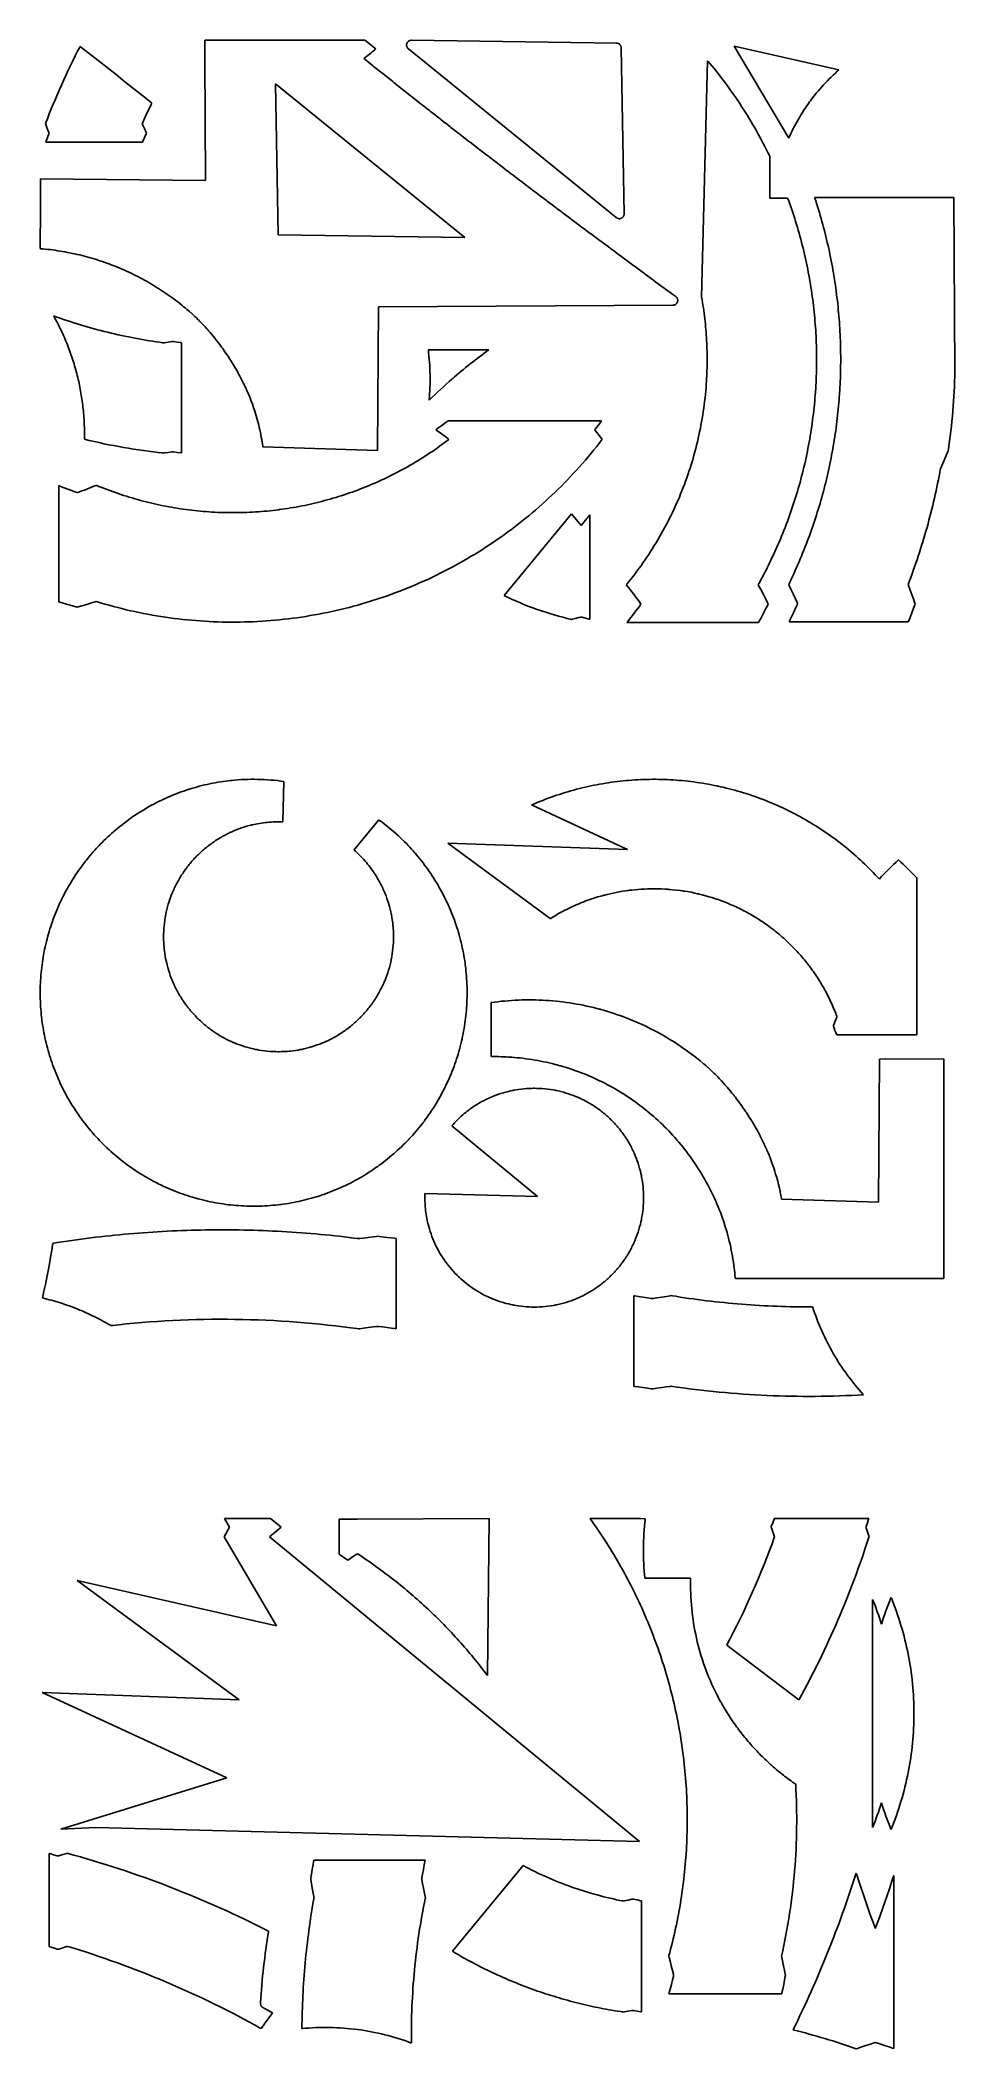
# Model space of a CAD drawing. Extents: x 0 to 1082, y 0 to 2376.
import ezdxf

# ---------------------------------------------------------------- set-up
doc = ezdxf.new("R2010")
doc.units = 0
doc.header["$MEASUREMENT"] = 0
doc.layers.get('0').update_dxf_attribs({"true_color": 0xffffff})

msp = doc.modelspace()

# ---------------------------------------------------------------- linework, layer by layer
at = {"color": 0}
for p, q in [((384.099, 2375.58), (194.674, 2375.58)), ((194.674, 2375.58), (194.728, 2365.13)), ((385.174, 2374.72), (384.099, 2375.58)), ((41.4796, 2356.93), (38.7139, 2351.32)), ((44.2832, 2362.51), (41.4796, 2356.93)), ((46.4096, 2366.69), (44.2832, 2362.51)), ((47.1247, 2368.08), (46.4096, 2366.69)), ((49.7922, 2366.01), (47.1247, 2368.08)), ((57.7874, 2359.79), (49.7922, 2366.01)), ((68.4351, 2351.47), (57.7874, 2359.79)), ((194.728, 2365.25), (194.668, 2353.92)), ((194.668, 2353.92), (194.669, 2353.74)), ((194.669, 2353.74), (195.418, 2209.67)), ((194.728, 2365.13), (194.728, 2365.25)), ((382.928, 2353.85), (384.1, 2354.79)), ((383.847, 2353.11), (382.928, 2353.85)), ((393.042, 2345.71), (383.847, 2353.11)), ((384.1, 2354.79), (395.836, 2364.25)), ((395.933, 2366.06), (385.174, 2374.72)), ((395.836, 2364.25), (397.01, 2365.19)), ((397.01, 2365.19), (395.933, 2366.06)), ((433.304, 2369.57), (433.306, 2370.01)), ((433.314, 2369.43), (433.304, 2369.57)), ((433.306, 2370.01), (433.36, 2370.6)), ((433.324, 2369.28), (433.314, 2369.43)), ((433.382, 2368.83), (433.324, 2369.28)), ((433.36, 2370.6), (433.471, 2371.17)), ((433.51, 2368.26), (433.382, 2368.83)), ((433.471, 2371.17), (433.64, 2371.72)), ((433.694, 2367.72), (433.51, 2368.26)), ((433.64, 2371.72), (433.867, 2372.25)), ((433.933, 2367.19), (433.694, 2367.72)), ((433.867, 2372.25), (434.146, 2372.76)), ((434.226, 2366.69), (433.933, 2367.19)), ((434.146, 2372.76), (434.478, 2373.25)), ((434.569, 2366.22), (434.226, 2366.69)), ((434.478, 2373.25), (434.76, 2373.58)), ((434.96, 2365.78), (434.569, 2366.22)), ((434.76, 2373.58), (434.861, 2373.69)), ((434.861, 2373.69), (434.963, 2373.81)), ((435.283, 2365.49), (434.96, 2365.78)), ((434.963, 2373.81), (435.289, 2374.1)), ((435.397, 2365.39), (435.283, 2365.49)), ((435.289, 2374.1), (435.753, 2374.46)), ((681.339, 2165.72), (435.397, 2365.39)), ((435.753, 2374.46), (436.247, 2374.76)), ((436.247, 2374.76), (436.769, 2375.01)), ((436.769, 2375.01), (437.315, 2375.21)), ((437.315, 2375.21), (437.879, 2375.35)), ((437.879, 2375.35), (438.458, 2375.43)), ((438.458, 2375.43), (438.9, 2375.46)), ((438.9, 2375.46), (439.047, 2375.46)), ((439.047, 2375.46), (681.406, 2372.22)), ((681.406, 2372.22), (681.542, 2372.21)), ((681.542, 2372.21), (681.954, 2372.18)), ((681.954, 2372.18), (682.493, 2372.1)), ((682.493, 2372.1), (683.018, 2371.96)), ((683.018, 2371.96), (683.528, 2371.78)), ((683.528, 2371.78), (684.017, 2371.54)), ((684.017, 2371.54), (684.482, 2371.26)), ((684.482, 2371.26), (684.921, 2370.93)), ((684.921, 2370.93), (685.231, 2370.67)), ((685.231, 2370.67), (685.328, 2370.57)), ((685.328, 2370.57), (685.425, 2370.47)), ((685.425, 2370.47), (685.699, 2370.17)), ((685.699, 2370.17), (686.025, 2369.72)), ((686.025, 2369.72), (686.308, 2369.26)), ((686.308, 2369.26), (686.544, 2368.78)), ((686.544, 2368.78), (686.733, 2368.26)), ((686.733, 2368.26), (686.872, 2367.74)), ((686.872, 2367.74), (686.961, 2367.19)), ((686.961, 2367.19), (686.994, 2366.79)), ((686.994, 2366.79), (686.997, 2366.65)), ((686.997, 2366.65), (690.581, 2170.22)), ((820.868, 2368.65), (944.661, 2340.51)), ((885.153, 2259.64), (820.868, 2368.65)), ((28.0324, 2328.72), (25.4576, 2323.03)), ((30.6454, 2334.4), (28.0324, 2328.72)), ((33.2968, 2340.06), (30.6454, 2334.4)), ((35.9863, 2345.69), (33.2968, 2340.06)), ((38.7139, 2351.32), (35.9863, 2345.69)), ((79.0682, 2343.14), (68.4351, 2351.47)), ((89.6865, 2334.79), (79.0682, 2343.14)), ((100.29, 2326.42), (89.6865, 2334.79)), ((393.963, 2344.97), (393.042, 2345.71)), ((395.874, 2343.44), (393.963, 2344.97)), ((405.438, 2335.78), (395.874, 2343.44)), ((415.015, 2328.14), (405.438, 2335.78)), ((416.932, 2326.61), (415.015, 2328.14)), ((782.192, 2071.71), (789.34, 2351.33)), ((789.34, 2351.33), (790.021, 2350.53)), ((790.021, 2350.53), (792.049, 2348.1)), ((792.049, 2348.1), (794.732, 2344.83)), ((794.732, 2344.83), (797.387, 2341.54)), ((797.387, 2341.54), (800.018, 2338.24)), ((800.018, 2338.24), (802.624, 2334.92)), ((802.624, 2334.92), (805.201, 2331.57)), ((805.201, 2331.57), (807.754, 2328.21)), ((807.754, 2328.21), (810.281, 2324.82)), ((933.089, 2329.68), (930.865, 2327.42)), ((935.343, 2331.9), (933.089, 2329.68)), ((937.628, 2334.11), (935.343, 2331.9)), ((939.942, 2336.28), (937.628, 2334.11)), ((942.288, 2338.42), (939.942, 2336.28)), ((944.064, 2339.99), (942.288, 2338.42)), ((944.661, 2340.51), (944.064, 2339.99)), ((17.9647, 2305.83), (15.5444, 2300.07)), ((20.4238, 2311.58), (17.9647, 2305.83)), ((22.9215, 2317.31), (20.4238, 2311.58)), ((25.4576, 2323.03), (22.9215, 2317.31)), ((110.878, 2318.03), (100.29, 2326.42)), ((121.452, 2309.61), (110.878, 2318.03)), ((129.373, 2303.29), (121.452, 2309.61)), ((281.558, 2145.17), (278.297, 2323.92)), ((278.297, 2323.92), (502.103, 2142.22)), ((418.774, 2325.15), (416.932, 2326.61)), ((427.987, 2317.83), (418.774, 2325.15)), ((437.213, 2310.53), (427.987, 2317.83)), ((439.058, 2309.07), (437.213, 2310.53)), ((440.979, 2307.56), (439.058, 2309.07)), ((450.588, 2299.99), (440.979, 2307.56)), ((810.281, 2324.82), (812.781, 2321.42)), ((812.781, 2321.42), (815.254, 2318)), ((815.254, 2318), (817.701, 2314.57)), ((817.701, 2314.57), (820.121, 2311.11)), ((820.121, 2311.11), (822.514, 2307.64)), ((822.514, 2307.64), (824.881, 2304.14)), ((912.299, 2305.79), (910.872, 2303.89)), ((914.231, 2308.31), (912.299, 2305.79)), ((916.196, 2310.79), (914.231, 2308.31)), ((918.193, 2313.25), (916.196, 2310.79)), ((920.225, 2315.68), (918.193, 2313.25)), ((922.289, 2318.1), (920.225, 2315.68)), ((924.385, 2320.47), (922.289, 2318.1)), ((926.514, 2322.82), (924.385, 2320.47)), ((928.674, 2325.14), (926.514, 2322.82)), ((930.865, 2327.42), (928.674, 2325.14)), ((8.5167, 2282.68), (6.8133, 2278.32)), ((10.8203, 2288.5), (8.5167, 2282.68)), ((13.1629, 2294.29), (10.8203, 2288.5)), ((15.5444, 2300.07), (13.1629, 2294.29)), ((121.423, 2278.39), (123.486, 2282.97)), ((123.486, 2282.97), (126.278, 2289.07)), ((126.278, 2289.07), (129.12, 2295.14)), ((129.12, 2295.14), (131.282, 2299.68)), ((132.011, 2301.19), (129.373, 2303.29)), ((131.282, 2299.68), (132.011, 2301.19)), ((460.207, 2292.43), (450.588, 2299.99)), ((462.132, 2290.92), (460.207, 2292.43)), ((462.603, 2290.54), (462.132, 2290.92)), ((467.311, 2286.86), (462.603, 2290.54)), ((467.782, 2286.49), (467.311, 2286.86)), ((468.257, 2286.13), (467.782, 2286.49)), ((473.011, 2282.4), (468.257, 2286.13)), ((473.486, 2282.03), (473.011, 2282.4)), ((473.957, 2281.67), (473.486, 2282.03)), ((478.661, 2277.99), (473.957, 2281.67)), ((824.881, 2304.14), (827.221, 2300.63)), ((827.221, 2300.63), (829.532, 2297.1)), ((829.532, 2297.1), (831.818, 2293.56)), ((831.818, 2293.56), (834.075, 2289.99)), ((834.075, 2289.99), (836.306, 2286.4)), ((836.306, 2286.4), (838.51, 2282.81)), ((838.51, 2282.81), (840.685, 2279.19)), ((896.583, 2282.13), (895.021, 2279.39)), ((898.182, 2284.85), (896.583, 2282.13)), ((899.818, 2287.54), (898.182, 2284.85)), ((901.492, 2290.22), (899.818, 2287.54)), ((903.201, 2292.88), (901.492, 2290.22)), ((904.947, 2295.5), (903.201, 2292.88)), ((906.729, 2298.11), (904.947, 2295.5)), ((908.547, 2300.69), (906.729, 2298.11)), ((909.933, 2302.61), (908.547, 2300.69)), ((910.401, 2303.25), (909.933, 2302.61)), ((910.872, 2303.89), (910.401, 2303.25)), ((6.8133, 2278.32), (6.2521, 2276.86)), ((6.2521, 2276.86), (6.6165, 2275.92)), ((6.6165, 2275.92), (8.4575, 2271.18)), ((8.6425, 2260.33), (6.9513, 2256)), ((8.4575, 2271.18), (10.3232, 2266.46)), ((10.3545, 2264.65), (8.6425, 2260.33)), ((10.3232, 2266.46), (10.7001, 2265.51)), ((10.7001, 2265.51), (10.3545, 2264.65)), ((120.744, 2276.86), (121.423, 2278.39)), ((121.164, 2275.92), (120.744, 2276.86)), ((123.288, 2271.18), (121.164, 2275.92)), ((121.55, 2256), (123.501, 2260.33)), ((125.44, 2266.46), (123.288, 2271.18)), ((123.501, 2260.33), (125.476, 2264.65)), ((125.875, 2265.51), (125.44, 2266.46)), ((125.476, 2264.65), (125.875, 2265.51)), ((479.132, 2277.63), (478.661, 2277.99)), ((479.607, 2277.25), (479.132, 2277.63)), ((484.357, 2273.56), (479.607, 2277.25)), ((484.833, 2273.18), (484.357, 2273.56)), ((485.772, 2272.46), (484.833, 2273.18)), ((495.165, 2265.15), (485.772, 2272.46)), ((496.106, 2264.43), (495.165, 2265.15)), ((497.063, 2263.68), (496.106, 2264.43)), ((506.636, 2256.26), (497.063, 2263.68)), ((840.685, 2279.19), (842.832, 2275.56)), ((842.832, 2275.56), (844.951, 2271.9)), ((844.951, 2271.9), (847.044, 2268.24)), ((847.044, 2268.24), (849.108, 2264.56)), ((849.108, 2264.56), (851.144, 2260.86)), ((851.144, 2260.86), (853.151, 2257.14)), ((853.151, 2257.14), (855.131, 2253.42)), ((885.471, 2260.36), (885.153, 2259.64)), ((886.447, 2262.51), (885.471, 2260.36)), ((887.781, 2265.38), (886.447, 2262.51)), ((889.151, 2268.22), (887.781, 2265.38)), ((890.563, 2271.04), (889.151, 2268.22)), ((892.011, 2273.85), (890.563, 2271.04)), ((893.497, 2276.63), (892.011, 2273.85)), ((895.021, 2279.39), (893.497, 2276.63)), ((6.9513, 2256), (6.6162, 2255.13)), ((6.6162, 2255.13), (121.164, 2255.13)), ((121.164, 2255.13), (121.55, 2256)), ((507.593, 2255.53), (506.636, 2256.26)), ((508.535, 2254.81), (507.593, 2255.53)), ((517.956, 2247.53), (508.535, 2254.81)), ((518.899, 2246.81), (517.956, 2247.53)), ((519.857, 2246.07), (518.899, 2246.81)), ((529.45, 2238.68), (519.857, 2246.07)), ((530.411, 2237.94), (529.45, 2238.68)), ((531.354, 2237.22), (530.411, 2237.94)), ((540.8, 2229.97), (531.354, 2237.22)), ((855.131, 2253.42), (857.082, 2249.67)), ((857.082, 2249.67), (859.004, 2245.9)), ((859.004, 2245.9), (860.897, 2242.13)), ((860.897, 2242.13), (862.3, 2239.29)), ((862.3, 2239.29), (862.762, 2238.33)), ((862.762, 2238.33), (862.762, 2188.92)), ((0.3281, 2211.76), (0.3163, 2204.88)), ((195.418, 2209.67), (0.3281, 2211.76)), ((541.746, 2229.25), (540.8, 2229.97)), ((542.706, 2228.51), (541.746, 2229.25)), ((552.319, 2221.17), (542.706, 2228.51)), ((553.281, 2220.43), (552.319, 2221.17)), ((553.519, 2220.25), (553.281, 2220.43)), ((555.903, 2218.43), (553.519, 2220.25)), ((556.142, 2218.25), (555.903, 2218.43)), ((556.381, 2218.07), (556.142, 2218.25)), ((558.775, 2216.24), (556.381, 2218.07)), ((559.014, 2216.06), (558.775, 2216.24)), ((559.251, 2215.88), (559.014, 2216.06)), ((561.631, 2214.06), (559.251, 2215.88)), ((561.868, 2213.88), (561.631, 2214.06)), ((562.107, 2213.69), (561.868, 2213.88)), ((564.496, 2211.88), (562.107, 2213.69)), ((564.735, 2211.69), (564.496, 2211.88)), ((564.974, 2211.51), (564.735, 2211.69)), ((567.36, 2209.69), (564.974, 2211.51)), ((567.599, 2209.51), (567.36, 2209.69)), ((567.838, 2209.33), (567.599, 2209.51)), ((570.235, 2207.51), (567.838, 2209.33)), ((0.3163, 2204.88), (0.2201, 2170.39)), ((570.475, 2207.33), (570.235, 2207.51)), ((570.713, 2207.15), (570.475, 2207.33)), ((573.093, 2205.33), (570.713, 2207.15)), ((573.332, 2205.15), (573.093, 2205.33)), ((573.571, 2204.97), (573.332, 2205.15)), ((575.961, 2203.17), (573.571, 2204.97)), ((576.2, 2202.99), (575.961, 2203.17)), ((576.676, 2202.61), (576.2, 2202.99)), ((581.439, 2199), (576.676, 2202.61)), ((581.915, 2198.64), (581.439, 2199)), ((582.396, 2198.28), (581.915, 2198.64)), ((587.197, 2194.64), (582.396, 2198.28)), ((587.678, 2194.28), (587.197, 2194.64)), ((588.154, 2193.92), (587.678, 2194.28)), ((592.922, 2190.31), (588.154, 2193.92)), ((593.399, 2189.94), (592.922, 2190.31)), ((593.879, 2189.58), (593.399, 2189.94)), ((598.686, 2185.96), (593.879, 2189.58)), ((599.167, 2185.6), (598.686, 2185.96)), ((599.644, 2185.24), (599.167, 2185.6)), ((862.762, 2188.92), (883.901, 2188.92)), ((883.901, 2188.92), (884.219, 2188.06)), ((884.219, 2188.06), (885.161, 2185.47)), ((1080.42, 2189.38), (915.933, 2189.38)), ((915.933, 2189.38), (916.222, 2188.5)), ((916.222, 2188.5), (917.079, 2185.88)), ((917.079, 2185.88), (918.203, 2182.38)), ((1081.63, 1983.99), (1080.42, 2189.38)), ((0.2201, 2170.39), (0.0741, 2135.92)), ((604.415, 2181.64), (599.644, 2185.24)), ((604.893, 2181.28), (604.415, 2181.64)), ((605.374, 2180.92), (604.893, 2181.28)), ((610.185, 2177.29), (605.374, 2180.92)), ((610.667, 2176.92), (610.185, 2177.29)), ((611.144, 2176.57), (610.667, 2176.92)), ((615.921, 2172.97), (611.144, 2176.57)), ((616.399, 2172.61), (615.921, 2172.97)), ((616.879, 2172.25), (616.399, 2172.61)), ((621.696, 2168.63), (616.879, 2172.25)), ((622.176, 2168.26), (621.696, 2168.63)), ((622.656, 2167.9), (622.176, 2168.26)), ((627.436, 2164.32), (622.656, 2167.9)), ((627.914, 2163.96), (627.436, 2164.32)), ((628.396, 2163.6), (627.914, 2163.96)), ((633.215, 2159.99), (628.396, 2163.6)), ((681.444, 2165.63), (681.339, 2165.72)), ((681.775, 2165.4), (681.444, 2165.63)), ((682.235, 2165.13), (681.775, 2165.4)), ((682.718, 2164.89), (682.235, 2165.13)), ((683.218, 2164.71), (682.718, 2164.89)), ((683.735, 2164.57), (683.218, 2164.71)), ((684.262, 2164.49), (683.735, 2164.57)), ((684.797, 2164.44), (684.262, 2164.49)), ((685.203, 2164.46), (684.797, 2164.44)), ((685.338, 2164.46), (685.203, 2164.46)), ((685.472, 2164.47), (685.338, 2164.46)), ((685.874, 2164.53), (685.472, 2164.47)), ((686.399, 2164.65), (685.874, 2164.53)), ((686.907, 2164.81), (686.399, 2164.65)), ((687.397, 2165.03), (686.907, 2164.81)), ((687.864, 2165.28), (687.397, 2165.03)), ((688.307, 2165.58), (687.864, 2165.28)), ((688.721, 2165.92), (688.307, 2165.58)), ((689.012, 2166.19), (688.721, 2165.92)), ((689.104, 2166.31), (689.012, 2166.19)), ((689.194, 2166.4), (689.104, 2166.31)), ((689.449, 2166.72), (689.194, 2166.4)), ((689.75, 2167.17), (689.449, 2166.72)), ((690.007, 2167.63), (689.75, 2167.17)), ((690.218, 2168.13), (690.007, 2167.63)), ((690.382, 2168.63), (690.218, 2168.13)), ((690.499, 2169.15), (690.382, 2168.63)), ((690.565, 2169.68), (690.499, 2169.15)), ((690.583, 2170.08), (690.565, 2169.68)), ((690.581, 2170.22), (690.583, 2170.08)), ((885.161, 2185.47), (886.399, 2182.04)), ((886.399, 2182.04), (887.614, 2178.58)), ((887.614, 2178.58), (888.804, 2175.14)), ((888.804, 2175.14), (889.972, 2171.67)), ((889.972, 2171.67), (891.115, 2168.21)), ((891.115, 2168.21), (892.236, 2164.72)), ((892.236, 2164.72), (893.333, 2161.25)), ((918.203, 2182.38), (919.304, 2178.86)), ((919.304, 2178.86), (920.385, 2175.33)), ((920.385, 2175.33), (921.444, 2171.82)), ((921.444, 2171.82), (922.481, 2168.29)), ((922.481, 2168.29), (923.497, 2164.75)), ((923.497, 2164.75), (924.492, 2161.21)), ((502.103, 2142.22), (281.558, 2145.17)), ((633.699, 2159.63), (633.215, 2159.99)), ((634.176, 2159.26), (633.699, 2159.63)), ((638.961, 2155.68), (634.176, 2159.26)), ((639.44, 2155.33), (638.961, 2155.68)), ((639.922, 2154.97), (639.44, 2155.33)), ((644.747, 2151.36), (639.922, 2154.97)), ((645.229, 2151), (644.747, 2151.36)), ((645.708, 2150.64), (645.229, 2151)), ((650.496, 2147.07), (645.708, 2150.64)), ((650.975, 2146.71), (650.496, 2147.07)), ((651.458, 2146.35), (650.975, 2146.71)), ((656.285, 2142.75), (651.458, 2146.35)), ((656.768, 2142.39), (656.285, 2142.75)), ((657.247, 2142.03), (656.768, 2142.39)), ((662.039, 2138.46), (657.247, 2142.03)), ((662.519, 2138.11), (662.039, 2138.46)), ((663.001, 2137.75), (662.519, 2138.11)), ((893.333, 2161.25), (894.407, 2157.75)), ((894.407, 2157.75), (895.457, 2154.26)), ((895.457, 2154.26), (896.485, 2150.76)), ((896.485, 2150.76), (897.488, 2147.25)), ((897.488, 2147.25), (898.467, 2143.74)), ((898.467, 2143.74), (899.424, 2140.22)), ((899.424, 2140.22), (900.356, 2136.71)), ((924.492, 2161.21), (925.464, 2157.67)), ((925.464, 2157.67), (926.414, 2154.11)), ((926.414, 2154.11), (927.344, 2150.56)), ((927.344, 2150.56), (928.251, 2147)), ((928.251, 2147), (929.137, 2143.43)), ((929.137, 2143.43), (930.001, 2139.86)), ((930.001, 2139.86), (930.844, 2136.29)), ((0.0741, 2135.92), (0.0375, 2129.03)), ((0.0375, 2129.03), (0.7779, 2128.96)), ((0.7779, 2128.96), (2.998, 2128.76)), ((2.998, 2128.76), (5.9537, 2128.47)), ((5.9537, 2128.47), (8.9045, 2128.17)), ((8.9045, 2128.17), (11.85, 2127.82)), ((11.85, 2127.82), (14.7901, 2127.44)), ((14.7901, 2127.44), (17.7247, 2127.06)), ((17.7247, 2127.06), (20.6536, 2126.63)), ((20.6536, 2126.63), (23.5764, 2126.17)), ((23.5764, 2126.17), (26.4932, 2125.68)), ((26.4932, 2125.68), (29.4036, 2125.18)), ((29.4036, 2125.18), (32.3075, 2124.64)), ((32.3075, 2124.64), (35.2047, 2124.07)), ((35.2047, 2124.07), (38.095, 2123.47)), ((38.095, 2123.47), (40.9782, 2122.86)), ((40.9782, 2122.86), (43.8542, 2122.21)), ((43.8542, 2122.21), (46.7228, 2121.53)), ((46.7228, 2121.53), (49.5836, 2120.83)), ((49.5836, 2120.83), (52.4365, 2120.1)), ((52.4365, 2120.1), (55.2815, 2119.35)), ((55.2815, 2119.35), (58.1183, 2118.56)), ((58.1183, 2118.56), (60.9468, 2117.75)), ((60.9468, 2117.75), (63.7665, 2116.92)), ((63.7665, 2116.92), (66.5776, 2116.04)), ((66.5776, 2116.04), (69.3796, 2115.15)), ((69.3796, 2115.15), (72.1725, 2114.24)), ((667.833, 2134.15), (663.001, 2137.75)), ((668.317, 2133.79), (667.833, 2134.15)), ((668.796, 2133.43), (668.317, 2133.79)), ((673.592, 2129.88), (668.796, 2133.43)), ((674.072, 2129.51), (673.592, 2129.88)), ((674.556, 2129.15), (674.072, 2129.51)), ((679.39, 2125.57), (674.556, 2129.15)), ((679.874, 2125.21), (679.39, 2125.57)), ((680.354, 2124.85), (679.874, 2125.21)), ((685.153, 2121.29), (680.354, 2124.85)), ((685.633, 2120.94), (685.153, 2121.29)), ((686.117, 2120.58), (685.633, 2120.94)), ((690.957, 2117), (686.117, 2120.58)), ((691.44, 2116.64), (690.957, 2117)), ((692.397, 2115.93), (691.44, 2116.64)), ((701.963, 2108.86), (692.397, 2115.93)), ((900.356, 2136.71), (901.265, 2133.17)), ((901.265, 2133.17), (902.15, 2129.64)), ((902.15, 2129.64), (903.012, 2126.1)), ((903.012, 2126.1), (903.85, 2122.56)), ((903.85, 2122.56), (904.664, 2119)), ((904.664, 2119), (905.456, 2115.44)), ((905.456, 2115.44), (906.222, 2111.89)), ((930.844, 2136.29), (931.665, 2132.71)), ((931.665, 2132.71), (932.464, 2129.13)), ((932.464, 2129.13), (933.242, 2125.54)), ((933.242, 2125.54), (933.997, 2121.94)), ((933.997, 2121.94), (934.731, 2118.36)), ((934.731, 2118.36), (935.443, 2114.75)), ((935.443, 2114.75), (936.133, 2111.15)), ((72.1725, 2114.24), (74.9561, 2113.29)), ((74.9561, 2113.29), (77.73, 2112.32)), ((77.73, 2112.32), (80.4943, 2111.32)), ((80.4943, 2111.32), (83.2488, 2110.31)), ((83.2488, 2110.31), (85.9931, 2109.25)), ((85.9931, 2109.25), (88.7269, 2108.18)), ((88.7269, 2108.18), (91.4506, 2107.07)), ((91.4506, 2107.07), (94.1633, 2105.94)), ((94.1633, 2105.94), (96.8653, 2104.79)), ((96.8653, 2104.79), (99.5562, 2103.61)), ((99.5562, 2103.61), (102.236, 2102.4)), ((102.236, 2102.4), (104.904, 2101.18)), ((104.904, 2101.18), (107.561, 2099.92)), ((107.561, 2099.92), (110.206, 2098.64)), ((110.206, 2098.64), (112.839, 2097.33)), ((112.839, 2097.33), (115.459, 2096)), ((115.459, 2096), (118.068, 2094.64)), ((118.068, 2094.64), (120.664, 2093.25)), ((120.664, 2093.25), (123.247, 2091.85)), ((123.247, 2091.85), (125.817, 2090.4)), ((702.919, 2108.15), (701.963, 2108.86)), ((703.893, 2107.43), (702.919, 2108.15)), ((713.626, 2100.25), (703.893, 2107.43)), ((714.6, 2099.54), (713.626, 2100.25)), ((715.557, 2098.83), (714.6, 2099.54)), ((725.128, 2091.79), (715.557, 2098.83)), ((726.085, 2091.08), (725.128, 2091.79)), ((728.211, 2089.51), (726.085, 2091.08)), ((906.222, 2111.89), (906.965, 2108.33)), ((906.965, 2108.33), (907.686, 2104.76)), ((907.686, 2104.76), (908.382, 2101.18)), ((908.382, 2101.18), (909.054, 2097.61)), ((909.054, 2097.61), (909.703, 2094.03)), ((909.703, 2094.03), (910.326, 2090.44)), ((936.133, 2111.15), (936.801, 2107.54)), ((936.801, 2107.54), (937.449, 2103.93)), ((937.449, 2103.93), (938.074, 2100.32)), ((938.074, 2100.32), (938.676, 2096.71)), ((938.676, 2096.71), (939.257, 2093.08)), ((939.257, 2093.08), (939.817, 2089.46)), ((125.817, 2090.4), (128.374, 2088.94)), ((128.374, 2088.94), (130.917, 2087.46)), ((130.917, 2087.46), (133.448, 2085.96)), ((133.448, 2085.96), (135.964, 2084.42)), ((135.964, 2084.42), (138.467, 2082.86)), ((138.467, 2082.86), (140.956, 2081.28)), ((140.956, 2081.28), (143.429, 2079.67)), ((143.429, 2079.67), (145.889, 2078.04)), ((145.889, 2078.04), (148.335, 2076.39)), ((148.335, 2076.39), (150.765, 2074.71)), ((150.765, 2074.71), (153.181, 2073)), ((153.181, 2073), (155.581, 2071.28)), ((155.581, 2071.28), (157.965, 2069.51)), ((157.965, 2069.51), (160.335, 2067.74)), ((160.335, 2067.74), (162.689, 2065.94)), ((749.489, 2073.9), (728.211, 2089.51)), ((751.618, 2072.35), (749.489, 2073.9)), ((751.739, 2072.26), (751.618, 2072.35)), ((752.081, 2071.97), (751.739, 2072.26)), ((752.497, 2071.56), (752.081, 2071.97)), ((752.867, 2071.1), (752.497, 2071.56)), ((753.185, 2070.6), (752.867, 2071.1)), ((753.451, 2070.07), (753.185, 2070.6)), ((753.661, 2069.53), (753.451, 2070.07)), ((753.815, 2068.96), (753.661, 2069.53)), ((753.893, 2068.51), (753.815, 2068.96)), ((753.815, 2066.6), (753.907, 2067.18)), ((753.908, 2068.36), (753.893, 2068.51)), ((753.907, 2067.18), (753.939, 2067.76)), ((753.924, 2068.22), (753.908, 2068.36)), ((753.939, 2067.76), (753.924, 2068.22)), ((782.335, 2070.9), (782.192, 2071.71)), ((782.749, 2068.51), (782.335, 2070.9)), ((783.279, 2065.33), (782.749, 2068.51)), ((910.326, 2090.44), (910.928, 2086.86)), ((910.928, 2086.86), (911.506, 2083.26)), ((911.506, 2083.26), (912.058, 2079.67)), ((912.058, 2079.67), (912.587, 2076.07)), ((912.587, 2076.07), (913.093, 2072.46)), ((913.093, 2072.46), (913.575, 2068.86)), ((913.575, 2068.86), (914.032, 2065.25)), ((939.817, 2089.46), (940.354, 2085.83)), ((940.354, 2085.83), (940.869, 2082.19)), ((940.869, 2082.19), (941.364, 2078.57)), ((941.364, 2078.57), (941.835, 2074.93)), ((941.835, 2074.93), (942.285, 2071.29)), ((942.285, 2071.29), (942.712, 2067.64)), ((942.712, 2067.64), (943.119, 2064)), ((16.1543, 2049.06), (15.8614, 2049.58)), ((15.8614, 2049.58), (16.844, 2049.22)), ((17.0244, 2047.49), (16.1543, 2049.06)), ((16.844, 2049.22), (19.7971, 2048.15)), ((18.1692, 2045.39), (17.0244, 2047.49)), ((19.2957, 2043.28), (18.1692, 2045.39)), ((20.4039, 2041.17), (19.2957, 2043.28)), ((19.7971, 2048.15), (23.7418, 2046.75)), ((23.7418, 2046.75), (27.6954, 2045.39)), ((27.6954, 2045.39), (31.6576, 2044.04)), ((31.6576, 2044.04), (35.6286, 2042.72)), ((162.689, 2065.94), (165.026, 2064.11)), ((165.026, 2064.11), (167.347, 2062.26)), ((167.347, 2062.26), (169.653, 2060.39)), ((169.653, 2060.39), (171.371, 2058.97)), ((171.371, 2058.97), (171.94, 2058.5)), ((171.94, 2058.5), (172.331, 2058.18)), ((172.331, 2058.18), (173.494, 2057.22)), ((173.494, 2057.22), (175.032, 2055.93)), ((175.032, 2055.93), (176.553, 2054.63)), ((176.553, 2054.63), (177.685, 2053.63)), ((177.685, 2053.63), (178.06, 2053.29)), ((178.06, 2053.29), (178.447, 2052.94)), ((178.447, 2052.94), (180.372, 2051.19)), ((180.372, 2051.19), (182.276, 2049.42)), ((182.276, 2049.42), (182.654, 2049.07)), ((182.654, 2049.07), (183.004, 2048.74)), ((183.004, 2048.74), (184.744, 2047.06)), ((184.744, 2047.06), (186.468, 2045.38)), ((186.468, 2045.38), (186.811, 2045.03)), ((186.811, 2045.03), (187.171, 2044.67)), ((187.171, 2044.67), (188.96, 2042.86)), ((398.918, 1890.28), (400.19, 2060.06)), ((400.19, 2060.06), (748.303, 2062.11)), ((748.303, 2062.11), (748.453, 2062.11)), ((748.453, 2062.11), (748.899, 2062.14)), ((748.899, 2062.14), (749.483, 2062.24)), ((749.483, 2062.24), (750.051, 2062.39)), ((750.051, 2062.39), (750.599, 2062.61)), ((750.599, 2062.61), (751.121, 2062.88)), ((751.121, 2062.88), (751.613, 2063.19)), ((751.613, 2063.19), (752.072, 2063.57)), ((752.072, 2063.57), (752.394, 2063.88)), ((752.394, 2063.88), (752.493, 2063.99)), ((752.493, 2063.99), (752.593, 2064.1)), ((752.593, 2064.1), (752.867, 2064.46)), ((752.867, 2064.46), (753.188, 2064.96)), ((753.188, 2064.96), (753.454, 2065.49)), ((753.454, 2065.49), (753.664, 2066.03)), ((753.664, 2066.03), (753.815, 2066.6)), ((783.786, 2062.14), (783.279, 2065.33)), ((784.268, 2058.94), (783.786, 2062.14)), ((784.725, 2055.74), (784.268, 2058.94)), ((785.157, 2052.54), (784.725, 2055.74)), ((785.565, 2049.33), (785.157, 2052.54)), ((785.947, 2046.13), (785.565, 2049.33)), ((786.306, 2042.92), (785.947, 2046.13)), ((914.032, 2065.25), (914.467, 2061.64)), ((914.467, 2061.64), (914.876, 2058.01)), ((914.876, 2058.01), (915.261, 2054.4)), ((915.261, 2054.4), (915.624, 2050.78)), ((915.624, 2050.78), (915.961, 2047.15)), ((915.961, 2047.15), (916.275, 2043.53)), ((916.275, 2043.53), (916.565, 2039.9)), ((943.119, 2064), (943.503, 2060.35)), ((943.503, 2060.35), (943.865, 2056.71)), ((943.865, 2056.71), (944.206, 2053.06)), ((944.206, 2053.06), (944.524, 2049.4)), ((944.524, 2049.4), (944.819, 2045.74)), ((944.819, 2045.74), (945.093, 2042.08)), ((21.4938, 2039.04), (20.4039, 2041.17)), ((22.5654, 2036.9), (21.4938, 2039.04)), ((23.6186, 2034.76), (22.5654, 2036.9)), ((24.6533, 2032.61), (23.6186, 2034.76)), ((25.6696, 2030.46), (24.6533, 2032.61)), ((26.6675, 2028.29), (25.6696, 2030.46)), ((27.6468, 2026.13), (26.6675, 2028.29)), ((28.6076, 2023.94), (27.6468, 2026.13)), ((29.5499, 2021.75), (28.6076, 2023.94)), ((30.4736, 2019.56), (29.5499, 2021.75)), ((31.3786, 2017.36), (30.4736, 2019.56)), ((35.6286, 2042.72), (39.6079, 2041.43)), ((39.6079, 2041.43), (43.5956, 2040.18)), ((43.5956, 2040.18), (47.5913, 2038.94)), ((47.5913, 2038.94), (51.595, 2037.74)), ((51.595, 2037.74), (55.6067, 2036.56)), ((55.6067, 2036.56), (59.626, 2035.4)), ((59.626, 2035.4), (63.6529, 2034.28)), ((63.6529, 2034.28), (67.6872, 2033.18)), ((67.6872, 2033.18), (71.7289, 2032.13)), ((71.7289, 2032.13), (75.7776, 2031.08)), ((75.7776, 2031.08), (79.8333, 2030.07)), ((79.8333, 2030.07), (83.8961, 2029.08)), ((83.8961, 2029.08), (87.9654, 2028.13)), ((87.9654, 2028.13), (92.0413, 2027.19)), ((92.0413, 2027.19), (96.1236, 2026.31)), ((96.1236, 2026.31), (100.212, 2025.43)), ((100.212, 2025.43), (104.307, 2024.58)), ((104.307, 2024.58), (108.408, 2023.76)), ((108.408, 2023.76), (112.514, 2022.99)), ((112.514, 2022.99), (116.627, 2022.22)), ((116.627, 2022.22), (120.744, 2021.49)), ((120.744, 2021.49), (124.868, 2020.79)), ((124.868, 2020.79), (128.996, 2020.11)), ((128.996, 2020.11), (133.13, 2019.47)), ((133.13, 2019.47), (137.268, 2018.85)), ((155.956, 2019.15), (156.899, 2019.31)), ((156.899, 2019.31), (157.764, 2019.17)), ((188.96, 2042.86), (190.729, 2041.04)), ((190.729, 2041.04), (191.082, 2040.67)), ((191.082, 2040.67), (191.59, 2040.14)), ((191.59, 2040.14), (193.103, 2038.54)), ((193.103, 2038.54), (195.101, 2036.38)), ((195.101, 2036.38), (197.075, 2034.19)), ((197.075, 2034.19), (198.54, 2032.56)), ((198.54, 2032.56), (199.025, 2032)), ((199.025, 2032), (199.525, 2031.43)), ((199.525, 2031.43), (201.014, 2029.71)), ((201.014, 2029.71), (202.979, 2027.39)), ((202.979, 2027.39), (204.919, 2025.06)), ((204.919, 2025.06), (206.358, 2023.29)), ((206.358, 2023.29), (206.833, 2022.69)), ((206.833, 2022.69), (207.303, 2022.11)), ((207.303, 2022.11), (208.697, 2020.35)), ((208.697, 2020.35), (210.538, 2017.99)), ((786.639, 2039.71), (786.306, 2042.92)), ((786.949, 2036.49), (786.639, 2039.71)), ((787.232, 2033.28), (786.949, 2036.49)), ((787.49, 2030.06), (787.232, 2033.28)), ((787.725, 2026.83), (787.49, 2030.06)), ((787.935, 2023.61), (787.725, 2026.83)), ((788.119, 2020.39), (787.935, 2023.61)), ((788.279, 2017.17), (788.119, 2020.39)), ((916.565, 2039.9), (916.831, 2036.26)), ((916.831, 2036.26), (917.074, 2032.64)), ((917.074, 2032.64), (917.29, 2029)), ((917.29, 2029), (917.485, 2025.36)), ((917.485, 2025.36), (917.654, 2021.72)), ((917.654, 2021.72), (917.799, 2018.08)), ((945.093, 2042.08), (945.344, 2038.43)), ((945.344, 2038.43), (945.575, 2034.76)), ((945.575, 2034.76), (945.783, 2031.1)), ((945.783, 2031.1), (945.968, 2027.43)), ((945.968, 2027.43), (946.132, 2023.76)), ((946.132, 2023.76), (946.274, 2020.1)), ((946.274, 2020.1), (946.393, 2016.43)), ((32.265, 2015.15), (31.3786, 2017.36)), ((33.1328, 2012.94), (32.265, 2015.15)), ((33.9818, 2010.72), (33.1328, 2012.94)), ((34.8119, 2008.49), (33.9818, 2010.72)), ((35.6235, 2006.26), (34.8119, 2008.49)), ((36.4161, 2004.01), (35.6235, 2006.26)), ((37.19, 2001.78), (36.4161, 2004.01)), ((37.945, 1999.53), (37.19, 2001.78)), ((38.6811, 1997.26), (37.945, 1999.53)), ((39.3983, 1995), (38.6811, 1997.26)), ((137.268, 2018.85), (141.413, 2018.26)), ((141.413, 2018.26), (144.522, 2017.83)), ((144.522, 2017.83), (145.56, 2017.69)), ((145.56, 2017.69), (146.506, 2017.82)), ((146.506, 2017.82), (151.233, 2018.47)), ((151.233, 2018.47), (155.956, 2019.15)), ((157.764, 2019.17), (162.092, 2018.54)), ((162.092, 2018.54), (166.425, 2017.94)), ((166.425, 2017.94), (167.293, 2017.82)), ((167.293, 2017.82), (167.293, 1887.43)), ((210.538, 2017.99), (212.351, 2015.6)), ((212.351, 2015.6), (213.697, 2013.79)), ((213.697, 2013.79), (214.142, 2013.19)), ((214.142, 2013.19), (214.585, 2012.6)), ((214.585, 2012.6), (215.903, 2010.78)), ((215.903, 2010.78), (217.64, 2008.33)), ((217.64, 2008.33), (219.351, 2005.89)), ((219.351, 2005.89), (220.618, 2004.03)), ((220.618, 2004.03), (221.036, 2003.4)), ((221.036, 2003.4), (221.458, 2002.79)), ((221.458, 2002.79), (222.708, 2000.9)), ((222.708, 2000.9), (224.351, 1998.38)), ((224.351, 1998.38), (225.969, 1995.83)), ((225.969, 1995.83), (227.165, 1993.92)), ((458.976, 2009.33), (459.089, 2008.4)), ((530.553, 2009.33), (458.976, 2009.33)), ((459.089, 2008.4), (459.401, 2005.63)), ((459.401, 2005.63), (459.778, 2001.92)), ((459.778, 2001.92), (460.107, 1998.21)), ((460.107, 1998.21), (460.387, 1994.49)), ((511.218, 1994.81), (513.944, 1996.92)), ((513.944, 1996.92), (516.682, 1999.03)), ((516.682, 1999.03), (519.432, 2001.13)), ((519.432, 2001.13), (522.194, 2003.19)), ((522.194, 2003.19), (524.969, 2005.26)), ((524.969, 2005.26), (527.756, 2007.31)), ((527.756, 2007.31), (529.851, 2008.83)), ((529.851, 2008.83), (530.553, 2009.33)), ((788.414, 2013.94), (788.279, 2017.17)), ((788.525, 2010.71), (788.414, 2013.94)), ((788.61, 2007.49), (788.525, 2010.71)), ((788.671, 2004.26), (788.61, 2007.49)), ((788.707, 2001.03), (788.671, 2004.26)), ((788.703, 1994.57), (788.717, 1997.79)), ((788.717, 1997.79), (788.707, 2001.03)), ((917.799, 2018.08), (917.921, 2014.44)), ((917.921, 2014.44), (918.018, 2010.79)), ((918.018, 2010.79), (918.09, 2007.15)), ((918.09, 2007.15), (918.139, 2003.5)), ((918.139, 2003.5), (918.164, 1999.86)), ((918.164, 1996.21), (918.139, 1992.56)), ((918.164, 1999.86), (918.164, 1996.21)), ((946.393, 2016.43), (946.49, 2012.76)), ((946.49, 2012.76), (946.565, 2009.08)), ((946.565, 2009.08), (946.619, 2005.42)), ((946.619, 2005.42), (946.65, 2001.75)), ((946.658, 1998.07), (946.644, 1994.39)), ((946.65, 2001.75), (946.658, 1998.07)), ((40.0965, 1992.74), (39.3983, 1995)), ((40.7758, 1990.46), (40.0965, 1992.74)), ((41.436, 1988.18), (40.7758, 1990.46)), ((42.0772, 1985.89), (41.436, 1988.18)), ((42.6993, 1983.6), (42.0772, 1985.89)), ((43.3024, 1981.31), (42.6993, 1983.6)), ((43.8863, 1979.01), (43.3024, 1981.31)), ((44.4508, 1976.71), (43.8863, 1979.01)), ((44.9965, 1974.39), (44.4508, 1976.71)), ((45.5228, 1972.08), (44.9965, 1974.39)), ((46.0297, 1969.76), (45.5228, 1972.08)), ((227.165, 1993.92), (227.56, 1993.26)), ((227.56, 1993.26), (227.949, 1992.64)), ((227.949, 1992.64), (229.101, 1990.72)), ((229.101, 1990.72), (230.615, 1988.17)), ((230.615, 1988.17), (232.101, 1985.58)), ((232.101, 1985.58), (233.2, 1983.65)), ((233.2, 1983.65), (233.561, 1983)), ((233.561, 1983), (233.804, 1982.56)), ((233.804, 1982.56), (235.004, 1980.36)), ((235.004, 1980.36), (236.186, 1978.17)), ((236.186, 1978.17), (236.419, 1977.72)), ((236.419, 1977.72), (236.65, 1977.28)), ((236.65, 1977.28), (237.793, 1975.08)), ((237.793, 1975.08), (238.915, 1972.86)), ((238.915, 1972.86), (239.136, 1972.42)), ((239.136, 1972.42), (239.36, 1971.97)), ((239.36, 1971.97), (240.461, 1969.72)), ((460.387, 1994.49), (460.621, 1990.78)), ((460.621, 1990.78), (460.804, 1987.06)), ((460.804, 1987.06), (460.942, 1983.33)), ((460.942, 1983.33), (461.029, 1979.61)), ((461.061, 1972.17), (461.004, 1968.43)), ((461.029, 1979.61), (461.069, 1975.89)), ((461.069, 1975.89), (461.061, 1972.17)), ((480.282, 1968.86), (483.747, 1971.94)), ((483.747, 1971.94), (486.36, 1974.25)), ((486.36, 1974.25), (487.235, 1975)), ((487.235, 1975), (487.886, 1975.57)), ((487.235, 1975), (487.235, 1975)), ((487.886, 1975.57), (489.849, 1977.26)), ((489.849, 1977.26), (492.476, 1979.51)), ((492.476, 1979.51), (495.117, 1981.74)), ((495.117, 1981.74), (497.769, 1983.96)), ((497.769, 1983.96), (500.435, 1986.15)), ((500.435, 1986.15), (503.111, 1988.33)), ((503.111, 1988.33), (505.801, 1990.51)), ((505.801, 1990.51), (508.504, 1992.67)), ((508.504, 1992.67), (511.218, 1994.81)), ((787.751, 1969.54), (787.908, 1971.96)), ((787.908, 1971.96), (788.097, 1975.19)), ((788.097, 1975.19), (788.26, 1978.42)), ((788.26, 1978.42), (788.399, 1981.65)), ((788.399, 1981.65), (788.512, 1984.88)), ((788.512, 1984.88), (788.601, 1988.11)), ((788.601, 1988.11), (788.664, 1991.33)), ((788.664, 1991.33), (788.703, 1994.57)), ((917.656, 1974.31), (917.485, 1970.65)), ((917.8, 1977.96), (917.656, 1974.31)), ((917.922, 1981.61), (917.8, 1977.96)), ((918.018, 1985.26), (917.922, 1981.61)), ((918.092, 1988.92), (918.018, 1985.26)), ((918.139, 1992.56), (918.092, 1988.92)), ((946.097, 1972.33), (945.928, 1968.67)), ((946.244, 1976.01), (946.097, 1972.33)), ((946.369, 1979.69), (946.244, 1976.01)), ((946.471, 1983.36), (946.369, 1979.69)), ((946.551, 1987.04), (946.471, 1983.36)), ((946.61, 1990.72), (946.551, 1987.04)), ((946.644, 1994.39), (946.61, 1990.72)), ((1081.07, 1966.14), (1081.31, 1972.04)), ((1081.31, 1972.04), (1081.49, 1977.94)), ((1081.49, 1977.94), (1081.6, 1982.36)), ((1081.6, 1982.36), (1081.63, 1983.83)), ((1081.63, 1983.83), (1081.63, 1983.99)), ((46.5176, 1967.44), (46.0297, 1969.76)), ((46.986, 1965.11), (46.5176, 1967.44)), ((47.4351, 1962.78), (46.986, 1965.11)), ((47.8649, 1960.44), (47.4351, 1962.78)), ((48.2751, 1958.11), (47.8649, 1960.44)), ((48.6661, 1955.76), (48.2751, 1958.11)), ((49.0375, 1953.42), (48.6661, 1955.76)), ((49.3894, 1951.07), (49.0375, 1953.42)), ((49.7218, 1948.72), (49.3894, 1951.07)), ((50.0347, 1946.36), (49.7218, 1948.72)), ((240.461, 1969.72), (241.543, 1967.47)), ((241.543, 1967.47), (241.756, 1967.03)), ((241.756, 1967.03), (241.967, 1966.57)), ((241.967, 1966.57), (243.008, 1964.32)), ((243.008, 1964.32), (244.029, 1962.07)), ((244.029, 1962.07), (244.231, 1961.61)), ((244.231, 1961.61), (244.535, 1960.93)), ((244.535, 1960.93), (245.433, 1958.86)), ((245.433, 1958.86), (246.606, 1956.08)), ((246.606, 1956.08), (247.744, 1953.31)), ((247.744, 1953.31), (248.579, 1951.21)), ((248.579, 1951.21), (248.851, 1950.51)), ((248.851, 1950.51), (249.121, 1949.82)), ((249.121, 1949.82), (249.908, 1947.75)), ((460.079, 1950.76), (459.999, 1949.83)), ((459.999, 1949.83), (460.826, 1950.64)), ((460.296, 1953.54), (460.079, 1950.76)), ((460.546, 1957.26), (460.296, 1953.54)), ((460.747, 1960.99), (460.546, 1957.26)), ((460.9, 1964.71), (460.747, 1960.99)), ((460.826, 1950.64), (463.319, 1953.07)), ((461.004, 1968.43), (460.9, 1964.71)), ((463.319, 1953.07), (466.664, 1956.28)), ((466.664, 1956.28), (470.032, 1959.46)), ((470.032, 1959.46), (473.425, 1962.63)), ((473.425, 1962.63), (476.842, 1965.76)), ((476.842, 1965.76), (480.282, 1968.86)), ((785.276, 1944.38), (785.778, 1948.42)), ((785.778, 1948.42), (786.24, 1952.47)), ((786.24, 1952.47), (786.662, 1956.53)), ((786.662, 1956.53), (787.046, 1960.6)), ((787.046, 1960.6), (787.39, 1964.67)), ((787.39, 1964.67), (787.624, 1967.72)), ((787.624, 1967.72), (787.696, 1968.74)), ((787.696, 1968.74), (787.751, 1969.54)), ((915.926, 1948.46), (915.574, 1944.71)), ((916.253, 1952.19), (915.926, 1948.46)), ((916.554, 1955.96), (916.253, 1952.19)), ((916.764, 1958.76), (916.554, 1955.96)), ((916.829, 1959.71), (916.764, 1958.76)), ((916.893, 1960.63), (916.829, 1959.71)), ((916.829, 1959.71), (916.829, 1959.71)), ((917.072, 1963.36), (916.893, 1960.63)), ((917.29, 1967.01), (917.072, 1963.36)), ((917.485, 1970.65), (917.29, 1967.01)), ((944.749, 1950.28), (944.446, 1946.61)), ((945.029, 1953.96), (944.749, 1950.28)), ((945.225, 1956.71), (945.029, 1953.96)), ((945.288, 1957.63), (945.225, 1956.71)), ((945.349, 1958.56), (945.288, 1957.63)), ((945.524, 1961.31), (945.349, 1958.56)), ((945.738, 1964.99), (945.524, 1961.31)), ((945.928, 1968.67), (945.738, 1964.99)), ((1079.67, 1942.6), (1080.09, 1948.47)), ((1080.09, 1948.47), (1080.47, 1954.36)), ((1080.47, 1954.36), (1080.79, 1960.25)), ((1080.79, 1960.25), (1081.07, 1966.14)), ((50.3279, 1944), (50.0347, 1946.36)), ((50.6017, 1941.64), (50.3279, 1944)), ((50.8557, 1939.28), (50.6017, 1941.64)), ((51.09, 1936.9), (50.8557, 1939.28)), ((51.3046, 1934.54), (51.09, 1936.9)), ((51.4994, 1932.17), (51.3046, 1934.54)), ((51.6746, 1929.79), (51.4994, 1932.17)), ((51.83, 1927.42), (51.6746, 1929.79)), ((51.9656, 1925.03), (51.83, 1927.42)), ((52.0811, 1922.65), (51.9656, 1925.03)), ((249.908, 1947.75), (250.932, 1944.97)), ((250.932, 1944.97), (251.922, 1942.18)), ((251.922, 1942.18), (252.646, 1940.08)), ((252.646, 1940.08), (252.881, 1939.38)), ((252.881, 1939.38), (253.108, 1938.71)), ((253.108, 1938.71), (253.776, 1936.65)), ((253.776, 1936.65), (254.64, 1933.93)), ((254.64, 1933.93), (255.472, 1931.18)), ((255.472, 1931.18), (256.271, 1928.43)), ((256.271, 1928.43), (257.039, 1925.68)), ((257.039, 1925.68), (257.772, 1922.9)), ((478.636, 1922.56), (481.282, 1924.54)), ((481.282, 1924.54), (482.16, 1925.21)), ((482.16, 1925.21), (663.854, 1925.21)), ((663.351, 1924.56), (661.838, 1922.58)), ((663.854, 1925.21), (663.351, 1924.56)), ((781.46, 1920.31), (782.192, 1924.29)), ((782.192, 1924.29), (782.886, 1928.29)), ((782.886, 1928.29), (783.542, 1932.31)), ((783.542, 1932.31), (784.158, 1936.32)), ((784.158, 1936.32), (784.738, 1940.35)), ((784.738, 1940.35), (785.276, 1944.38)), ((913.431, 1926.04), (912.926, 1922.33)), ((913.91, 1929.78), (913.431, 1926.04)), ((914.364, 1933.5), (913.91, 1929.78)), ((914.793, 1937.24), (914.364, 1933.5)), ((915.196, 1940.97), (914.793, 1937.24)), ((915.574, 1944.71), (915.196, 1940.97)), ((942.167, 1924.67), (941.71, 1921.01)), ((942.601, 1928.32), (942.167, 1924.67)), ((943.015, 1931.97), (942.601, 1928.32)), ((943.406, 1935.63), (943.015, 1931.97)), ((943.775, 1939.29), (943.406, 1935.63)), ((944.121, 1942.94), (943.775, 1939.29)), ((944.446, 1946.61), (944.121, 1942.94)), ((1077.53, 1919.1), (1078.13, 1924.96)), ((1078.13, 1924.96), (1078.69, 1930.83)), ((1078.69, 1930.83), (1079.21, 1936.71)), ((1079.21, 1936.71), (1079.67, 1942.6)), ((52.1769, 1920.26), (52.0811, 1922.65)), ((52.2528, 1917.89), (52.1769, 1920.26)), ((52.3088, 1915.5), (52.2528, 1917.89)), ((52.2881, 1903.54), (52.3015, 1904.14)), ((53.7275, 1903.19), (52.2881, 1903.54)), ((52.3015, 1904.14), (52.3322, 1905.93)), ((52.3446, 1913.11), (52.3088, 1915.5)), ((52.3322, 1905.93), (52.3564, 1908.33)), ((52.3606, 1910.72), (52.3446, 1913.11)), ((52.3564, 1908.33), (52.3606, 1910.72)), ((58.0515, 1902.18), (53.7275, 1903.19)), ((63.8251, 1900.86), (58.0515, 1902.18)), ((69.6088, 1899.6), (63.8251, 1900.86)), ((257.772, 1922.9), (258.475, 1920.13)), ((258.475, 1920.13), (259.144, 1917.35)), ((259.144, 1917.35), (259.781, 1914.56)), ((259.781, 1914.56), (260.385, 1911.75)), ((260.385, 1911.75), (260.957, 1908.94)), ((260.957, 1908.94), (261.496, 1906.14)), ((261.496, 1906.14), (262.001, 1903.32)), ((262.001, 1903.32), (262.474, 1900.49)), ((262.474, 1900.49), (262.914, 1897.65)), ((467.897, 1914.81), (468.803, 1915.44)), ((468.882, 1914.13), (467.897, 1914.81)), ((468.803, 1915.44), (471.504, 1917.35)), ((471.821, 1912.04), (468.882, 1914.13)), ((471.504, 1917.35), (475.083, 1919.93)), ((475.711, 1909.24), (471.821, 1912.04)), ((475.083, 1919.93), (478.636, 1922.56)), ((479.571, 1906.38), (475.711, 1909.24)), ((477.872, 1899.31), (480.642, 1901.38)), ((482.444, 1904.21), (479.571, 1906.38)), ((480.642, 1901.38), (482.71, 1902.94)), ((483.396, 1903.47), (482.444, 1904.21)), ((482.71, 1902.94), (483.396, 1903.47)), ((656.211, 1915.46), (655.694, 1914.81)), ((655.694, 1914.81), (656.258, 1914.11)), ((657.757, 1917.39), (656.211, 1915.46)), ((656.258, 1914.11), (657.942, 1912)), ((659.806, 1919.99), (657.757, 1917.39)), ((657.942, 1912), (660.172, 1909.17)), ((661.838, 1922.58), (659.806, 1919.99)), ((660.172, 1909.17), (662.383, 1906.33)), ((663.778, 1902.43), (661.364, 1899.31)), ((662.383, 1906.33), (664.031, 1904.19)), ((664.575, 1903.47), (663.778, 1902.43)), ((664.031, 1904.19), (664.575, 1903.47)), ((776.265, 1896.54), (777.225, 1900.47)), ((777.225, 1900.47), (778.149, 1904.42)), ((778.149, 1904.42), (779.033, 1908.38)), ((779.033, 1908.38), (779.881, 1912.35)), ((779.881, 1912.35), (780.689, 1916.32)), ((780.689, 1916.32), (781.46, 1920.31)), ((910.024, 1903.81), (909.368, 1900.11)), ((910.654, 1907.5), (910.024, 1903.81)), ((911.26, 1911.19), (910.654, 1907.5)), ((911.84, 1914.9), (911.26, 1911.19)), ((912.396, 1918.61), (911.84, 1914.9)), ((912.926, 1922.33), (912.396, 1918.61)), ((939.099, 1902.83), (938.51, 1899.21)), ((939.664, 1906.47), (939.099, 1902.83)), ((940.208, 1910.1), (939.664, 1906.47)), ((940.731, 1913.74), (940.208, 1910.1)), ((941.232, 1917.38), (940.731, 1913.74)), ((941.71, 1921.01), (941.232, 1917.38)), ((1074.64, 1895.68), (1075.43, 1901.53)), ((1075.43, 1901.53), (1076.18, 1907.38)), ((1076.18, 1907.38), (1076.88, 1913.24)), ((1076.88, 1913.24), (1077.53, 1919.1)), ((75.4018, 1898.38), (69.6088, 1899.6)), ((81.204, 1897.19), (75.4018, 1898.38)), ((87.0153, 1896.06), (81.204, 1897.19)), ((92.8353, 1894.97), (87.0153, 1896.06)), ((98.6638, 1893.93), (92.8353, 1894.97)), ((104.5, 1892.94), (98.6638, 1893.93)), ((110.345, 1892), (104.5, 1892.94)), ((116.197, 1891.11), (110.345, 1892)), ((122.056, 1890.25), (116.197, 1891.11)), ((127.922, 1889.46), (122.056, 1890.25)), ((133.795, 1888.69), (127.922, 1889.46)), ((139.675, 1887.99), (133.795, 1888.69)), ((144.087, 1887.49), (139.675, 1887.99)), ((145.56, 1887.32), (144.087, 1887.49)), ((146.506, 1887.43), (145.56, 1887.32)), ((151.232, 1887.96), (146.506, 1887.43)), ((155.954, 1888.53), (151.232, 1887.96)), ((156.899, 1888.64), (155.954, 1888.53)), ((157.764, 1888.54), (156.899, 1888.64)), ((162.093, 1888.01), (157.764, 1888.54)), ((166.425, 1887.53), (162.093, 1888.01)), ((167.293, 1887.43), (166.425, 1887.53)), ((262.914, 1897.65), (263.222, 1895.53)), ((263.222, 1895.53), (263.319, 1894.82)), ((263.319, 1894.82), (398.918, 1890.28)), ((443.468, 1876.33), (446.414, 1878.11)), ((446.414, 1878.11), (449.346, 1879.92)), ((449.346, 1879.92), (452.264, 1881.75)), ((452.264, 1881.75), (455.168, 1883.6)), ((455.168, 1883.6), (458.057, 1885.49)), ((458.057, 1885.49), (460.932, 1887.39)), ((460.932, 1887.39), (463.793, 1889.31)), ((463.793, 1889.31), (466.639, 1891.26)), ((466.639, 1891.26), (469.469, 1893.24)), ((469.469, 1893.24), (472.286, 1895.24)), ((472.286, 1895.24), (475.086, 1897.26)), ((475.086, 1897.26), (477.872, 1899.31)), ((644.751, 1878.96), (641.319, 1875)), ((648.147, 1882.96), (644.751, 1878.96)), ((651.506, 1887), (648.147, 1882.96)), ((654.829, 1891.06), (651.506, 1887)), ((658.115, 1895.17), (654.829, 1891.06)), ((661.364, 1899.31), (658.115, 1895.17)), ((769.717, 1873.18), (770.901, 1877.04)), ((770.901, 1877.04), (772.049, 1880.92)), ((772.049, 1880.92), (773.158, 1884.81)), ((773.158, 1884.81), (774.232, 1888.71)), ((774.232, 1888.71), (775.267, 1892.63)), ((775.267, 1892.63), (776.265, 1896.54)), ((904.908, 1878.08), (904.078, 1874.43)), ((905.714, 1881.74), (904.908, 1878.08)), ((906.494, 1885.4), (905.714, 1881.74)), ((907.25, 1889.07), (906.494, 1885.4)), ((907.981, 1892.74), (907.25, 1889.07)), ((908.688, 1896.42), (907.981, 1892.74)), ((909.368, 1900.11), (908.688, 1896.42)), ((934.526, 1877.56), (933.786, 1873.96)), ((935.244, 1881.15), (934.526, 1877.56)), ((935.942, 1884.76), (935.244, 1881.15)), ((936.615, 1888.36), (935.942, 1884.76)), ((937.269, 1891.97), (936.615, 1888.36)), ((937.9, 1895.6), (937.269, 1891.97)), ((938.51, 1899.21), (937.9, 1895.6)), ((1064.6, 1868.63), (1073.8, 1889.83)), ((1073.8, 1889.83), (1074.01, 1891.29)), ((1074.01, 1891.29), (1074.64, 1895.68)), ((397.739, 1852.65), (400.871, 1854.06)), ((400.871, 1854.06), (403.993, 1855.47)), ((403.993, 1855.47), (407.103, 1856.93)), ((407.103, 1856.93), (410.201, 1858.4)), ((410.201, 1858.4), (413.289, 1859.92)), ((413.289, 1859.92), (416.362, 1861.44)), ((416.362, 1861.44), (419.425, 1863)), ((419.425, 1863), (422.476, 1864.57)), ((422.476, 1864.57), (425.514, 1866.18)), ((425.514, 1866.18), (428.539, 1867.81)), ((428.539, 1867.81), (431.55, 1869.46)), ((431.55, 1869.46), (434.55, 1871.14)), ((434.55, 1871.14), (437.536, 1872.85)), ((437.536, 1872.85), (440.508, 1874.58)), ((440.508, 1874.58), (443.468, 1876.33)), ((623.629, 1855.71), (619.988, 1851.96)), ((627.238, 1859.5), (623.629, 1855.71)), ((630.81, 1863.32), (627.238, 1859.5)), ((634.349, 1867.18), (630.81, 1863.32)), ((637.851, 1871.07), (634.349, 1867.18)), ((641.319, 1875), (637.851, 1871.07)), ((761.838, 1850.25), (763.243, 1854.04)), ((763.243, 1854.04), (764.611, 1857.83)), ((764.611, 1857.83), (765.943, 1861.65)), ((765.943, 1861.65), (767.238, 1865.49)), ((767.238, 1865.49), (768.496, 1869.32)), ((768.496, 1869.32), (769.717, 1873.18)), ((899.554, 1856.26), (898.575, 1852.65)), ((900.508, 1859.89), (899.554, 1856.26)), ((901.438, 1863.51), (900.508, 1859.89)), ((902.342, 1867.14), (901.438, 1863.51)), ((903.222, 1870.78), (902.342, 1867.14)), ((904.078, 1874.43), (903.222, 1870.78)), ((929.765, 1856.07), (928.896, 1852.51)), ((930.613, 1859.64), (929.765, 1856.07)), ((931.438, 1863.21), (930.613, 1859.64)), ((932.243, 1866.79), (931.438, 1863.21)), ((933.025, 1870.38), (932.243, 1866.79)), ((933.786, 1873.96), (933.025, 1870.38)), ((1061.26, 1851.17), (1062.13, 1855.51)), ((1062.13, 1855.51), (1062.98, 1859.89)), ((1062.98, 1859.89), (1063.8, 1864.25)), ((1063.8, 1864.25), (1064.4, 1867.54)), ((1064.4, 1867.54), (1064.6, 1868.63)), ((21.9376, 1848.78), (23.2811, 1848.22)), ((21.9376, 1711.38), (21.9376, 1848.78)), ((23.2811, 1848.22), (27.3269, 1846.58)), ((27.3269, 1846.58), (32.746, 1844.47)), ((32.746, 1844.47), (38.1939, 1842.43)), ((38.1939, 1842.43), (42.2975, 1840.94)), ((42.2975, 1840.94), (43.6699, 1840.46)), ((43.6699, 1840.46), (44.3863, 1840.72)), ((44.3863, 1840.72), (46.5317, 1841.49)), ((46.5317, 1841.49), (49.386, 1842.51)), ((49.386, 1842.51), (52.2326, 1843.57)), ((52.2326, 1843.57), (55.0715, 1844.65)), ((55.0715, 1844.65), (57.9025, 1845.75)), ((57.9025, 1845.75), (60.7254, 1846.88)), ((60.7254, 1846.88), (63.5404, 1848.01)), ((63.5404, 1848.01), (65.6464, 1848.88)), ((65.6464, 1848.88), (66.3471, 1849.17)), ((66.3471, 1849.17), (67.1453, 1848.83)), ((67.1453, 1848.83), (69.5458, 1847.85)), ((69.5458, 1847.85), (72.7538, 1846.56)), ((72.7538, 1846.56), (75.9706, 1845.29)), ((75.9706, 1845.29), (79.1961, 1844.06)), ((79.1961, 1844.06), (82.4301, 1842.85)), ((82.4301, 1842.85), (85.6726, 1841.65)), ((85.6726, 1841.65), (88.9232, 1840.5)), ((88.9232, 1840.5), (92.1819, 1839.38)), ((92.1819, 1839.38), (95.4485, 1838.26)), ((95.4485, 1838.26), (98.7226, 1837.19)), ((98.7226, 1837.19), (102.004, 1836.14)), ((102.004, 1836.14), (105.293, 1835.13)), ((105.293, 1835.13), (108.59, 1834.13)), ((108.59, 1834.13), (111.893, 1833.17)), ((111.893, 1833.17), (115.203, 1832.22)), ((115.203, 1832.22), (118.52, 1831.32)), ((118.52, 1831.32), (121.843, 1830.43)), ((121.843, 1830.43), (125.172, 1829.57)), ((125.172, 1829.57), (128.508, 1828.75)), ((326.26, 1828.44), (329.603, 1829.26)), ((329.603, 1829.26), (332.938, 1830.11)), ((332.938, 1830.11), (336.264, 1830.99)), ((336.264, 1830.99), (339.582, 1831.89)), ((339.582, 1831.89), (342.893, 1832.82)), ((342.893, 1832.82), (346.194, 1833.76)), ((346.194, 1833.76), (349.487, 1834.75)), ((349.487, 1834.75), (352.772, 1835.76)), ((352.772, 1835.76), (356.047, 1836.79)), ((356.047, 1836.79), (359.314, 1837.86)), ((359.314, 1837.86), (362.571, 1838.94)), ((362.571, 1838.94), (365.818, 1840.06)), ((365.818, 1840.06), (369.056, 1841.19)), ((369.056, 1841.19), (372.283, 1842.36)), ((372.283, 1842.36), (375.501, 1843.56)), ((375.501, 1843.56), (378.71, 1844.78)), ((378.71, 1844.78), (381.908, 1846.03)), ((381.908, 1846.03), (385.096, 1847.31)), ((385.096, 1847.31), (388.272, 1848.6)), ((388.272, 1848.6), (391.439, 1849.92)), ((391.439, 1849.92), (394.594, 1851.28)), ((394.594, 1851.28), (397.739, 1852.65)), ((597.433, 1830.24), (593.56, 1826.74)), ((601.275, 1833.76), (597.433, 1830.24)), ((605.083, 1837.32), (601.275, 1833.76)), ((608.86, 1840.93), (605.083, 1837.32)), ((612.603, 1844.57), (608.86, 1840.93)), ((616.313, 1848.25), (612.603, 1844.57)), ((619.988, 1851.96), (616.313, 1848.25)), ((752.65, 1827.82), (754.272, 1831.51)), ((754.272, 1831.51), (755.857, 1835.24)), ((755.857, 1835.24), (757.407, 1838.97)), ((757.407, 1838.97), (758.919, 1842.71)), ((758.919, 1842.71), (760.397, 1846.47)), ((760.397, 1846.47), (761.838, 1850.25)), ((892.188, 1831.13), (891.037, 1827.56)), ((893.314, 1834.69), (892.188, 1831.13)), ((894.415, 1838.26), (893.314, 1834.69)), ((895.492, 1841.85), (894.415, 1838.26)), ((896.544, 1845.44), (895.492, 1841.85)), ((897.572, 1849.04), (896.544, 1845.44)), ((898.575, 1852.65), (897.572, 1849.04)), ((923.233, 1831.25), (922.215, 1827.72)), ((924.231, 1834.78), (923.233, 1831.25)), ((925.207, 1838.32), (924.231, 1834.78)), ((926.161, 1841.85), (925.207, 1838.32)), ((927.094, 1845.4), (926.161, 1841.85)), ((928.006, 1848.96), (927.094, 1845.4)), ((928.896, 1852.51), (928.006, 1848.96)), ((1055.46, 1825.14), (1056.49, 1829.46)), ((1056.49, 1829.46), (1057.5, 1833.79)), ((1057.5, 1833.79), (1058.48, 1838.13)), ((1058.48, 1838.13), (1059.43, 1842.46)), ((1059.43, 1842.46), (1060.35, 1846.81)), ((1060.35, 1846.81), (1061.26, 1851.17)), ((128.508, 1828.75), (131.849, 1827.94)), ((131.849, 1827.94), (135.197, 1827.17)), ((135.197, 1827.17), (138.55, 1826.43)), ((138.55, 1826.43), (141.908, 1825.71)), ((141.908, 1825.71), (145.272, 1825.01)), ((145.272, 1825.01), (148.64, 1824.35)), ((148.64, 1824.35), (152.014, 1823.72)), ((152.014, 1823.72), (155.393, 1823.11)), ((155.393, 1823.11), (158.776, 1822.53)), ((158.776, 1822.53), (162.164, 1821.97)), ((162.164, 1821.97), (165.556, 1821.44)), ((165.556, 1821.44), (168.951, 1820.96)), ((168.951, 1820.96), (172.35, 1820.49)), ((172.35, 1820.49), (175.754, 1820.04)), ((175.754, 1820.04), (179.161, 1819.63)), ((179.161, 1819.63), (182.571, 1819.25)), ((182.571, 1819.25), (185.985, 1818.89)), ((185.985, 1818.89), (189.401, 1818.56)), ((189.401, 1818.56), (192.821, 1818.25)), ((192.821, 1818.25), (196.243, 1817.99)), ((196.243, 1817.99), (199.668, 1817.74)), ((199.668, 1817.74), (203.094, 1817.51)), ((203.094, 1817.51), (206.524, 1817.33)), ((206.524, 1817.33), (209.956, 1817.17)), ((209.956, 1817.17), (213.388, 1817.03)), ((213.388, 1817.03), (216.822, 1816.93)), ((216.822, 1816.93), (220.258, 1816.85)), ((220.258, 1816.85), (223.696, 1816.81)), ((223.696, 1816.81), (227.135, 1816.78)), ((227.135, 1816.78), (230.575, 1816.78)), ((230.575, 1816.78), (234.015, 1816.82)), ((234.015, 1816.82), (237.456, 1816.89)), ((237.456, 1816.89), (240.897, 1816.97)), ((240.897, 1816.97), (244.339, 1817.1)), ((244.339, 1817.1), (247.781, 1817.25)), ((247.781, 1817.25), (251.222, 1817.42)), ((251.222, 1817.42), (254.664, 1817.63)), ((254.664, 1817.63), (258.106, 1817.86)), ((258.106, 1817.86), (261.546, 1818.13)), ((261.546, 1818.13), (264.986, 1818.42)), ((264.986, 1818.42), (268.425, 1818.72)), ((268.425, 1818.72), (271.862, 1819.07)), ((271.862, 1819.07), (275.299, 1819.46)), ((275.299, 1819.46), (278.733, 1819.86)), ((278.733, 1819.86), (281.31, 1820.18)), ((281.31, 1820.18), (282.167, 1820.29)), ((282.167, 1820.29), (283.025, 1820.4)), ((283.025, 1820.4), (285.597, 1820.75)), ((285.597, 1820.75), (289.021, 1821.24)), ((289.021, 1821.24), (292.439, 1821.75)), ((292.439, 1821.75), (295.851, 1822.31)), ((295.851, 1822.31), (299.257, 1822.88)), ((299.257, 1822.88), (302.657, 1823.47)), ((302.657, 1823.47), (306.049, 1824.1)), ((306.049, 1824.1), (309.436, 1824.75)), ((309.436, 1824.75), (312.815, 1825.44)), ((312.815, 1825.44), (316.188, 1826.15)), ((316.188, 1826.15), (319.551, 1826.89)), ((319.551, 1826.89), (322.91, 1827.65)), ((322.91, 1827.65), (326.26, 1828.44)), ((628.421, 1815.53), (548.747, 1718.78)), ((569.657, 1806.6), (565.567, 1803.38)), ((573.718, 1809.86), (569.657, 1806.6)), ((577.749, 1813.15), (573.718, 1809.86)), ((581.749, 1816.5), (577.749, 1813.15)), ((585.717, 1819.88), (581.749, 1816.5)), ((589.654, 1823.29), (585.717, 1819.88)), ((593.56, 1826.74), (589.654, 1823.29)), ((639.76, 1801.76), (628.421, 1815.53)), ((650.154, 1814.39), (639.76, 1801.76)), ((650.154, 1690.78), (650.154, 1814.39)), ((740.308, 1802.36), (742.178, 1805.94)), ((742.178, 1805.94), (744.011, 1809.56)), ((744.011, 1809.56), (745.81, 1813.17)), ((745.81, 1813.17), (747.574, 1816.81)), ((747.574, 1816.81), (749.301, 1820.46)), ((749.301, 1820.46), (750.993, 1824.14)), ((750.993, 1824.14), (752.65, 1827.82)), ((883.629, 1806.36), (882.31, 1802.85)), ((884.924, 1809.88), (883.629, 1806.36)), ((886.194, 1813.39), (884.924, 1809.88)), ((887.442, 1816.92), (886.194, 1813.39)), ((888.665, 1820.46), (887.442, 1816.92)), ((889.864, 1824), (888.665, 1820.46)), ((891.037, 1827.56), (889.864, 1824)), ((915.66, 1806.72), (914.493, 1803.24)), ((916.806, 1810.21), (915.66, 1806.72)), ((917.929, 1813.69), (916.806, 1810.21)), ((919.032, 1817.19), (917.929, 1813.69)), ((920.115, 1820.69), (919.032, 1817.19)), ((921.175, 1824.21), (920.115, 1820.69)), ((922.215, 1827.72), (921.175, 1824.21)), ((1049.92, 1803.63), (1051.08, 1807.92)), ((1051.08, 1807.92), (1052.21, 1812.21)), ((1052.21, 1812.21), (1053.32, 1816.51)), ((1053.32, 1816.51), (1054.41, 1820.82)), ((1054.41, 1820.82), (1055.46, 1825.14)), ((536.107, 1781.94), (531.785, 1779.04)), ((540.401, 1784.89), (536.107, 1781.94)), ((544.668, 1787.86), (540.401, 1784.89)), ((548.906, 1790.89), (544.668, 1787.86)), ((553.115, 1793.96), (548.906, 1790.89)), ((557.294, 1797.06), (553.115, 1793.96)), ((561.446, 1800.19), (557.294, 1797.06)), ((565.567, 1803.38), (561.446, 1800.19)), ((728.364, 1781.21), (730.442, 1784.69)), ((730.442, 1784.69), (732.483, 1788.19)), ((732.483, 1788.19), (734.492, 1791.71)), ((734.492, 1791.71), (736.465, 1795.24)), ((736.465, 1795.24), (738.404, 1798.79)), ((738.404, 1798.79), (740.308, 1802.36)), ((873.889, 1782), (872.403, 1778.57)), ((875.353, 1785.46), (873.889, 1782)), ((876.792, 1788.92), (875.353, 1785.46)), ((878.207, 1792.39), (876.792, 1788.92)), ((879.599, 1795.86), (878.207, 1792.39)), ((880.965, 1799.35), (879.599, 1795.86)), ((882.31, 1802.85), (880.965, 1799.35)), ((907.051, 1782.51), (905.739, 1779.08)), ((908.344, 1785.94), (907.051, 1782.51)), ((909.617, 1789.39), (908.344, 1785.94)), ((910.867, 1792.85), (909.617, 1789.39)), ((912.097, 1796.31), (910.867, 1792.85)), ((913.306, 1799.76), (912.097, 1796.31)), ((914.493, 1803.24), (913.306, 1799.76)), ((1042.42, 1778.04), (1043.73, 1782.29)), ((1043.73, 1782.29), (1045.02, 1786.54)), ((1045.02, 1786.54), (1046.28, 1790.81)), ((1046.28, 1790.81), (1047.52, 1795.07)), ((1047.52, 1795.07), (1048.73, 1799.35)), ((1048.73, 1799.35), (1049.92, 1803.63)), ((500.772, 1759.89), (496.238, 1757.32)), ((505.282, 1762.5), (500.772, 1759.89)), ((509.765, 1765.15), (505.282, 1762.5)), ((514.222, 1767.85), (509.765, 1765.15)), ((518.653, 1770.58), (514.222, 1767.85)), ((523.057, 1773.36), (518.653, 1770.58)), ((527.435, 1776.18), (523.057, 1773.36)), ((531.785, 1779.04), (527.435, 1776.18)), ((712.868, 1757.4), (715.183, 1760.74)), ((715.183, 1760.74), (717.465, 1764.1)), ((717.465, 1764.1), (719.713, 1767.49)), ((719.713, 1767.49), (721.926, 1770.89)), ((721.926, 1770.89), (724.107, 1774.31)), ((724.107, 1774.31), (726.253, 1777.75)), ((726.253, 1777.75), (728.364, 1781.21)), ((862.982, 1758.11), (861.329, 1754.75)), ((864.611, 1761.5), (862.982, 1758.11)), ((866.217, 1764.89), (864.611, 1761.5)), ((867.799, 1768.29), (866.217, 1764.89)), ((869.357, 1771.71), (867.799, 1768.29)), ((870.892, 1775.13), (869.357, 1771.71)), ((872.403, 1778.57), (870.892, 1775.13)), ((897.419, 1758.67), (895.96, 1755.29)), ((898.858, 1762.06), (897.419, 1758.67)), ((900.275, 1765.44), (898.858, 1762.06)), ((901.672, 1768.85), (900.275, 1765.44)), ((903.049, 1772.25), (901.672, 1768.85)), ((904.404, 1775.67), (903.049, 1772.25)), ((905.739, 1779.08), (904.404, 1775.67)), ((1035.46, 1756.94), (1036.91, 1761.15)), ((1036.91, 1761.15), (1038.32, 1765.36)), ((1038.32, 1765.36), (1039.71, 1769.58)), ((1039.71, 1769.58), (1041.08, 1773.81)), ((1041.08, 1773.81), (1042.42, 1778.04)), ((454.319, 1736.15), (449.544, 1734.01)), ((459.071, 1738.32), (454.319, 1736.15)), ((463.8, 1740.54), (459.071, 1738.32)), ((468.506, 1742.82), (463.8, 1740.54)), ((473.189, 1745.13), (468.506, 1742.82)), ((477.847, 1747.47), (473.189, 1745.13)), ((482.482, 1749.88), (477.847, 1747.47)), ((487.092, 1752.32), (482.482, 1749.88)), ((491.676, 1754.79), (487.092, 1752.32)), ((496.238, 1757.32), (491.676, 1754.79)), ((693.793, 1732.22), (695.725, 1734.6)), ((695.725, 1734.6), (698.274, 1737.79)), ((698.274, 1737.79), (700.789, 1741)), ((700.789, 1741), (703.271, 1744.24)), ((703.271, 1744.24), (705.721, 1747.5)), ((705.721, 1747.5), (708.136, 1750.78)), ((708.136, 1750.78), (710.519, 1754.08)), ((710.519, 1754.08), (712.868, 1757.4)), ((850.921, 1734.74), (849.561, 1732.25)), ((852.714, 1738.04), (850.921, 1734.74)), ((854.483, 1741.36), (852.714, 1738.04)), ((856.231, 1744.69), (854.483, 1741.36)), ((857.953, 1748.03), (856.231, 1744.69)), ((859.653, 1751.39), (857.953, 1748.03)), ((861.329, 1754.75), (859.653, 1751.39)), ((886.771, 1735.22), (885.571, 1732.72)), ((888.354, 1738.54), (886.771, 1735.22)), ((889.917, 1741.88), (888.354, 1738.54)), ((891.458, 1745.22), (889.917, 1741.88)), ((892.979, 1748.57), (891.458, 1745.22)), ((894.481, 1751.93), (892.979, 1748.57)), ((895.96, 1755.29), (894.481, 1751.93)), ((1026.68, 1732.93), (1027.87, 1736.06)), ((1027.87, 1736.06), (1029.44, 1740.21)), ((1029.44, 1740.21), (1030.99, 1744.39)), ((1030.99, 1744.39), (1032.5, 1748.56)), ((1032.5, 1748.56), (1034, 1752.75)), ((1034, 1752.75), (1035.46, 1756.94)), ((23.2876, 1710.96), (21.9376, 1711.38)), ((27.3467, 1709.75), (23.2876, 1710.96)), ((64.9386, 1711.24), (60.704, 1709.96)), ((66.3471, 1711.67), (64.9386, 1711.24)), ((67.6047, 1711.28), (66.3471, 1711.67)), ((71.385, 1710.14), (67.6047, 1711.28)), ((385.557, 1710.42), (380.515, 1708.94)), ((390.589, 1711.96), (385.557, 1710.42)), ((394.357, 1713.14), (390.589, 1711.96)), ((395.61, 1713.54), (394.357, 1713.14)), ((396.862, 1713.94), (395.61, 1713.54)), ((400.614, 1715.17), (396.862, 1713.94)), ((405.6, 1716.85), (400.614, 1715.17)), ((410.565, 1718.57), (405.6, 1716.85)), ((415.511, 1720.35), (410.565, 1718.57)), ((420.436, 1722.17), (415.511, 1720.35)), ((425.342, 1724.03), (420.436, 1722.17)), ((430.225, 1725.93), (425.342, 1724.03)), ((435.088, 1727.89), (430.225, 1725.93)), ((439.928, 1729.89), (435.088, 1727.89)), ((444.747, 1731.93), (439.928, 1729.89)), ((449.544, 1734.01), (444.747, 1731.93)), ((548.747, 1718.78), (549.936, 1718.19)), ((549.936, 1718.19), (553.518, 1716.47)), ((553.518, 1716.47), (558.321, 1714.24)), ((558.321, 1714.24), (563.154, 1712.07)), ((563.154, 1712.07), (568.017, 1709.97)), ((693.143, 1731.43), (693.793, 1732.22)), ((693.711, 1730.75), (693.143, 1731.43)), ((695.403, 1728.67), (693.711, 1730.75)), ((697.637, 1725.88), (695.403, 1728.67)), ((699.849, 1723.07), (697.637, 1725.88)), ((702.036, 1720.25), (699.849, 1723.07)), ((704.2, 1717.4), (702.036, 1720.25)), ((706.338, 1714.54), (704.2, 1717.4)), ((708.453, 1711.65), (706.338, 1714.54)), ((710.024, 1709.49), (708.453, 1711.65)), ((849.561, 1732.25), (849.104, 1731.43)), ((849.104, 1731.43), (849.881, 1730.03)), ((849.881, 1730.03), (852.181, 1725.82)), ((852.181, 1725.82), (855.192, 1720.17)), ((855.192, 1720.17), (858.137, 1714.47)), ((858.137, 1714.47), (860.304, 1710.19)), ((885.571, 1732.72), (885.168, 1731.9)), ((885.168, 1731.9), (885.851, 1730.5)), ((885.851, 1730.5), (887.875, 1726.28)), ((887.875, 1726.28), (890.524, 1720.61)), ((890.524, 1720.61), (893.115, 1714.93)), ((893.115, 1714.93), (895.022, 1710.65)), ((895.022, 1710.65), (895.647, 1709.22)), ((1026.28, 1731.9), (1026.68, 1732.93)), ((1026.82, 1730.49), (1026.28, 1731.9)), ((1028.44, 1726.25), (1026.82, 1730.49)), ((1030.55, 1720.6), (1028.44, 1726.25)), ((1032.62, 1714.92), (1030.55, 1720.6)), ((1034.14, 1710.65), (1032.62, 1714.92)), ((1034.64, 1709.22), (1034.14, 1710.65)), ((32.7719, 1708.18), (27.3467, 1709.75)), ((38.2132, 1706.67), (32.7719, 1708.18)), ((42.3039, 1705.57), (38.2132, 1706.67)), ((43.6699, 1705.21), (42.3039, 1705.57)), ((45.0956, 1705.58), (43.6699, 1705.21)), ((49.3649, 1706.74), (45.0956, 1705.58)), ((55.0432, 1708.32), (49.3649, 1706.74)), ((60.704, 1709.96), (55.0432, 1708.32)), ((76.4338, 1708.67), (71.385, 1710.14)), ((81.4928, 1707.24), (76.4338, 1708.67)), ((86.5619, 1705.86), (81.4928, 1707.24)), ((91.6407, 1704.53), (86.5619, 1705.86)), ((96.7288, 1703.25), (91.6407, 1704.53)), ((101.826, 1702.03), (96.7288, 1703.25)), ((106.931, 1700.85), (101.826, 1702.03)), ((112.045, 1699.71), (106.931, 1700.85)), ((117.167, 1698.64), (112.045, 1699.71)), ((122.296, 1697.6), (117.167, 1698.64)), ((127.433, 1696.61), (122.296, 1697.6)), ((132.576, 1695.68), (127.433, 1696.61)), ((137.726, 1694.81), (132.576, 1695.68)), ((142.882, 1693.97), (137.726, 1694.81)), ((148.043, 1693.18), (142.882, 1693.97)), ((153.21, 1692.44), (148.043, 1693.18)), ((158.382, 1691.76), (153.21, 1692.44)), ((163.56, 1691.13), (158.382, 1691.76)), ((168.74, 1690.54), (163.56, 1691.13)), ((173.925, 1690), (168.74, 1690.54)), ((179.114, 1689.51), (173.925, 1690)), ((184.306, 1689.07), (179.114, 1689.51)), ((189.5, 1688.68), (184.306, 1689.07)), ((194.699, 1688.33), (189.5, 1688.68)), ((199.897, 1688.04), (194.699, 1688.33)), ((205.099, 1687.81), (199.897, 1688.04)), ((210.303, 1687.61), (205.099, 1687.81)), ((215.506, 1687.47), (210.303, 1687.61)), ((220.711, 1687.38), (215.506, 1687.47)), ((225.917, 1687.33), (220.711, 1687.38)), ((231.122, 1687.33), (225.917, 1687.33)), ((236.326, 1687.39), (231.122, 1687.33)), ((241.532, 1687.5), (236.326, 1687.39)), ((246.735, 1687.65), (241.532, 1687.5)), ((251.938, 1687.85), (246.735, 1687.65)), ((257.138, 1688.1), (251.938, 1687.85)), ((262.336, 1688.4), (257.138, 1688.1)), ((267.532, 1688.75), (262.336, 1688.4)), ((272.725, 1689.15), (267.532, 1688.75)), ((277.915, 1689.6), (272.725, 1689.15)), ((283.101, 1690.1), (277.915, 1689.6)), ((288.285, 1690.65), (283.101, 1690.1)), ((293.464, 1691.25), (288.285, 1690.65)), ((298.638, 1691.89), (293.464, 1691.25)), ((303.807, 1692.58), (298.638, 1691.89)), ((308.971, 1693.33), (303.807, 1692.58)), ((314.129, 1694.13), (308.971, 1693.33)), ((319.281, 1694.97), (314.129, 1694.13)), ((324.426, 1695.86), (319.281, 1694.97)), ((329.567, 1696.81), (324.426, 1695.86)), ((334.699, 1697.79), (329.567, 1696.81)), ((339.824, 1698.83), (334.699, 1697.79)), ((344.94, 1699.93), (339.824, 1698.83)), ((350.05, 1701.07), (344.94, 1699.93)), ((355.15, 1702.25), (350.05, 1701.07)), ((360.243, 1703.5), (355.15, 1702.25)), ((365.325, 1704.78), (360.243, 1703.5)), ((370.399, 1706.11), (365.325, 1704.78)), ((375.463, 1707.5), (370.399, 1706.11)), ((380.515, 1708.94), (375.463, 1707.5)), ((568.017, 1709.97), (572.91, 1707.96)), ((572.91, 1707.96), (577.831, 1706)), ((577.831, 1706), (582.778, 1704.13)), ((582.778, 1704.13), (587.754, 1702.33)), ((587.754, 1702.33), (592.754, 1700.6)), ((592.754, 1700.6), (597.781, 1698.94)), ((597.781, 1698.94), (602.832, 1697.36)), ((602.832, 1697.36), (607.906, 1695.85)), ((607.906, 1695.85), (613.003, 1694.42)), ((613.003, 1694.42), (618.121, 1693.06)), ((618.121, 1693.06), (623.261, 1691.78)), ((623.261, 1691.78), (627.129, 1690.86)), ((627.129, 1690.86), (628.421, 1690.56)), ((628.421, 1690.56), (629.133, 1690.72)), ((629.133, 1690.72), (631.264, 1691.22)), ((631.264, 1691.22), (634.101, 1691.9)), ((634.101, 1691.9), (636.933, 1692.6)), ((636.933, 1692.6), (639.054, 1693.14)), ((639.054, 1693.14), (639.76, 1693.32)), ((639.76, 1693.32), (640.622, 1693.1)), ((640.622, 1693.1), (644.947, 1692.01)), ((644.947, 1692.01), (649.285, 1690.97)), ((649.285, 1690.97), (650.154, 1690.78)), ((693.918, 1687.03), (694.46, 1687.68)), ((849.628, 1687.03), (693.918, 1687.03)), ((694.46, 1687.68), (696.074, 1689.68)), ((696.074, 1689.68), (698.207, 1692.36)), ((698.207, 1692.36), (700.318, 1695.04)), ((700.318, 1695.04), (702.408, 1697.75)), ((702.408, 1697.75), (704.475, 1700.49)), ((704.475, 1700.49), (706.519, 1703.22)), ((706.519, 1703.22), (708.543, 1705.99)), ((708.543, 1705.99), (710.046, 1708.06)), ((710.543, 1708.76), (710.024, 1709.49)), ((710.046, 1708.06), (710.543, 1708.76)), ((850.369, 1688.36), (849.628, 1687.03)), ((852.565, 1692.42), (850.369, 1688.36)), ((855.443, 1697.83), (852.565, 1692.42)), ((858.26, 1703.28), (855.443, 1697.83)), ((860.335, 1707.39), (858.26, 1703.28)), ((860.304, 1710.19), (861.017, 1708.76)), ((861.017, 1708.76), (860.335, 1707.39)), ((886.279, 1688.83), (885.626, 1687.49)), ((885.626, 1687.49), (1026.64, 1687.49)), ((888.213, 1692.89), (886.279, 1688.83)), ((890.744, 1698.31), (888.213, 1692.89)), ((893.222, 1703.75), (890.744, 1698.31)), ((895.049, 1707.85), (893.222, 1703.75)), ((895.647, 1709.22), (895.049, 1707.85)), ((1026.64, 1687.49), (1027.17, 1688.85)), ((1027.17, 1688.85), (1028.71, 1692.9)), ((1028.71, 1692.9), (1030.73, 1698.32)), ((1030.73, 1698.32), (1032.71, 1703.76)), ((1032.71, 1703.76), (1034.16, 1707.86)), ((1034.16, 1707.86), (1034.64, 1709.22)), ((200.625, 1496.1), (203.767, 1496.74)), ((203.767, 1496.74), (206.915, 1497.33)), ((206.915, 1497.33), (210.072, 1497.89)), ((210.072, 1497.89), (213.236, 1498.4)), ((213.236, 1498.4), (216.407, 1498.88)), ((216.407, 1498.88), (219.585, 1499.32)), ((219.585, 1499.32), (222.768, 1499.71)), ((222.768, 1499.71), (225.16, 1499.99)), ((225.16, 1499.99), (225.958, 1500.07)), ((225.958, 1500.07), (226.929, 1500.17)), ((226.929, 1500.17), (229.849, 1500.44)), ((229.849, 1500.44), (233.744, 1500.75)), ((233.744, 1500.75), (237.643, 1501.01)), ((237.643, 1501.01), (241.543, 1501.21)), ((241.543, 1501.21), (245.446, 1501.35)), ((245.446, 1501.35), (249.349, 1501.42)), ((249.349, 1501.42), (253.251, 1501.43)), ((253.251, 1501.43), (257.154, 1501.39)), ((257.154, 1501.39), (261.057, 1501.29)), ((261.057, 1501.29), (264.957, 1501.13)), ((264.957, 1501.13), (268.854, 1500.9)), ((268.854, 1500.9), (272.749, 1500.61)), ((272.749, 1500.61), (276.639, 1500.26)), ((276.639, 1500.26), (280.524, 1499.86)), ((280.524, 1499.86), (284.404, 1499.4)), ((284.404, 1499.4), (287.311, 1499.01)), ((288.279, 1498.88), (287.057, 1451.07)), ((287.311, 1499.01), (288.279, 1498.88)), ((668.517, 1496.82), (665.069, 1496.25)), ((671.969, 1497.36), (668.517, 1496.82)), ((675.428, 1497.86), (671.969, 1497.36)), ((678.889, 1498.33), (675.428, 1497.86)), ((682.356, 1498.78), (678.889, 1498.33)), ((685.825, 1499.18), (682.356, 1498.78)), ((689.3, 1499.56), (685.825, 1499.18)), ((692.776, 1499.89), (689.3, 1499.56)), ((696.257, 1500.19), (692.776, 1499.89)), ((699.74, 1500.46), (696.257, 1500.19)), ((703.226, 1500.69), (699.74, 1500.46)), ((706.715, 1500.9), (703.226, 1500.69)), ((710.206, 1501.07), (706.715, 1500.9)), ((713.697, 1501.21), (710.206, 1501.07)), ((717.192, 1501.31), (713.697, 1501.21)), ((720.688, 1501.38), (717.192, 1501.31)), ((724.185, 1501.4), (720.688, 1501.38)), ((727.682, 1501.4), (724.185, 1501.4)), ((731.181, 1501.36), (727.682, 1501.4)), ((734.681, 1501.29), (731.181, 1501.36)), ((738.179, 1501.19), (734.681, 1501.29)), ((741.679, 1501.06), (738.179, 1501.19)), ((745.178, 1500.89), (741.679, 1501.06)), ((748.676, 1500.68), (745.178, 1500.89)), ((752.174, 1500.44), (748.676, 1500.68)), ((755.669, 1500.17), (752.174, 1500.44)), ((759.165, 1499.86), (755.669, 1500.17)), ((762.66, 1499.51), (759.165, 1499.86)), ((766.151, 1499.14), (762.66, 1499.51)), ((769.64, 1498.72), (766.151, 1499.14)), ((773.129, 1498.28), (769.64, 1498.72)), ((776.614, 1497.81), (773.129, 1498.28)), ((780.096, 1497.29), (776.614, 1497.81)), ((783.575, 1496.74), (780.096, 1497.29)), ((787.051, 1496.15), (783.575, 1496.74)), ((134.403, 1472.19), (137.252, 1473.68)), ((137.252, 1473.68), (140.119, 1475.13)), ((140.119, 1475.13), (143.006, 1476.54)), ((143.006, 1476.54), (145.91, 1477.92)), ((145.91, 1477.92), (148.832, 1479.25)), ((148.832, 1479.25), (151.033, 1480.24)), ((151.033, 1480.24), (151.771, 1480.56)), ((151.771, 1480.56), (152.507, 1480.88)), ((152.507, 1480.88), (154.725, 1481.82)), ((154.725, 1481.82), (157.696, 1483.04)), ((157.696, 1483.04), (160.682, 1484.24)), ((160.682, 1484.24), (163.682, 1485.38)), ((163.682, 1485.38), (166.697, 1486.49)), ((166.697, 1486.49), (169.726, 1487.56)), ((169.726, 1487.56), (172.769, 1488.6)), ((172.769, 1488.6), (175.06, 1489.35)), ((175.06, 1489.35), (175.826, 1489.58)), ((175.826, 1489.58), (176.59, 1489.83)), ((176.59, 1489.83), (178.89, 1490.54)), ((178.89, 1490.54), (181.965, 1491.46)), ((181.965, 1491.46), (185.05, 1492.33)), ((185.05, 1492.33), (188.146, 1493.17)), ((188.146, 1493.17), (191.251, 1493.96)), ((191.251, 1493.96), (194.367, 1494.71)), ((194.367, 1494.71), (197.492, 1495.43)), ((197.492, 1495.43), (200.625, 1496.1)), ((587.699, 1473.86), (584.444, 1472.5)), ((590.965, 1475.21), (587.699, 1473.86)), ((594.242, 1476.51), (590.965, 1475.21)), ((597.529, 1477.78), (594.242, 1476.51)), ((600.826, 1479.01), (597.529, 1477.78)), ((604.133, 1480.22), (600.826, 1479.01)), ((607.45, 1481.4), (604.133, 1480.22)), ((610.776, 1482.54), (607.45, 1481.4)), ((614.111, 1483.64), (610.776, 1482.54)), ((617.456, 1484.72), (614.111, 1483.64)), ((620.808, 1485.76), (617.456, 1484.72)), ((624.169, 1486.76), (620.808, 1485.76)), ((627.539, 1487.74), (624.169, 1486.76)), ((630.917, 1488.68), (627.539, 1487.74)), ((634.301, 1489.58), (630.917, 1488.68)), ((637.693, 1490.46), (634.301, 1489.58)), ((641.093, 1491.31), (637.693, 1490.46)), ((644.5, 1492.11), (641.093, 1491.31)), ((647.912, 1492.88), (644.5, 1492.11)), ((651.332, 1493.63), (647.912, 1492.88)), ((654.758, 1494.33), (651.332, 1493.63)), ((658.189, 1495), (654.758, 1494.33)), ((661.626, 1495.64), (658.189, 1495)), ((665.069, 1496.25), (661.626, 1495.64)), ((790.524, 1495.54), (787.051, 1496.15)), ((793.993, 1494.89), (790.524, 1495.54)), ((797.457, 1494.21), (793.993, 1494.89)), ((800.054, 1493.67), (797.457, 1494.21)), ((800.918, 1493.49), (800.054, 1493.67)), ((801.782, 1493.29), (800.918, 1493.49)), ((804.371, 1492.72), (801.782, 1493.29)), ((807.814, 1491.94), (804.371, 1492.72)), ((811.247, 1491.13), (807.814, 1491.94)), ((814.669, 1490.26), (811.247, 1491.13)), ((818.081, 1489.38), (814.669, 1490.26)), ((821.481, 1488.46), (818.081, 1489.38)), ((824.869, 1487.5), (821.481, 1488.46)), ((828.246, 1486.53), (824.869, 1487.5)), ((831.613, 1485.5), (828.246, 1486.53)), ((834.965, 1484.46), (831.613, 1485.5)), ((838.307, 1483.38), (834.965, 1484.46)), ((841.636, 1482.26), (838.307, 1483.38)), ((844.953, 1481.11), (841.636, 1482.26)), ((848.257, 1479.94), (844.953, 1481.11)), ((851.549, 1478.74), (848.257, 1479.94)), ((854.826, 1477.49), (851.549, 1478.74)), ((858.09, 1476.22), (854.826, 1477.49)), ((861.34, 1474.92), (858.09, 1476.22)), ((864.578, 1473.58), (861.34, 1474.92)), ((867.8, 1472.22), (864.578, 1473.58)), ((96.7853, 1447.72), (99.3368, 1449.69)), ((99.3368, 1449.69), (101.913, 1451.64)), ((101.913, 1451.64), (104.514, 1453.56)), ((104.514, 1453.56), (106.48, 1454.97)), ((106.48, 1454.97), (107.139, 1455.43)), ((107.139, 1455.43), (107.792, 1455.89)), ((107.792, 1455.89), (109.765, 1457.26)), ((109.765, 1457.26), (112.413, 1459.06)), ((112.413, 1459.06), (115.084, 1460.82)), ((115.084, 1460.82), (117.777, 1462.54)), ((117.777, 1462.54), (120.491, 1464.24)), ((120.491, 1464.24), (123.227, 1465.89)), ((123.227, 1465.89), (125.984, 1467.51)), ((125.984, 1467.51), (128.065, 1468.71)), ((128.065, 1468.71), (128.762, 1469.11)), ((128.762, 1469.11), (129.462, 1469.5)), ((129.462, 1469.5), (131.573, 1470.67)), ((131.573, 1470.67), (134.403, 1472.19)), ((259.433, 1449.31), (257.157, 1448.9)), ((261.715, 1449.67), (259.433, 1449.31)), ((264.001, 1449.99), (261.715, 1449.67)), ((266.294, 1450.28), (264.001, 1449.99)), ((268.59, 1450.53), (266.294, 1450.28)), ((270.89, 1450.72), (268.59, 1450.53)), ((273.194, 1450.89), (270.89, 1450.72)), ((275.5, 1451.01), (273.194, 1450.89)), ((277.808, 1451.11), (275.5, 1451.01)), ((280.119, 1451.15), (277.808, 1451.11)), ((282.431, 1451.17), (280.119, 1451.15)), ((284.743, 1451.14), (282.431, 1451.17)), ((286.478, 1451.08), (284.743, 1451.14)), ((287.057, 1451.07), (286.478, 1451.08)), ((371.022, 1417.82), (400.44, 1453.54)), ((400.44, 1453.54), (401.31, 1452.9)), ((401.31, 1452.9), (403.9, 1450.99)), ((403.9, 1450.99), (407.315, 1448.38)), ((582.01, 1471.44), (581.2, 1471.1)), ((581.2, 1471.1), (694.639, 1418.61)), ((584.444, 1472.5), (582.01, 1471.44)), ((871.008, 1470.82), (867.8, 1472.22)), ((874.201, 1469.39), (871.008, 1470.82)), ((877.381, 1467.94), (874.201, 1469.39)), ((880.544, 1466.44), (877.381, 1467.94)), ((883.694, 1464.93), (880.544, 1466.44)), ((886.828, 1463.39), (883.694, 1464.93)), ((889.946, 1461.81), (886.828, 1463.39)), ((893.047, 1460.19), (889.946, 1461.81)), ((896.133, 1458.56), (893.047, 1460.19)), ((899.204, 1456.89), (896.133, 1458.56)), ((902.257, 1455.19), (899.204, 1456.89)), ((905.293, 1453.47), (902.257, 1455.19)), ((908.314, 1451.71), (905.293, 1453.47)), ((911.317, 1449.92), (908.314, 1451.71)), ((914.301, 1448.11), (911.317, 1449.92)), ((71.0239, 1424.53), (73.2036, 1426.75)), ((73.2036, 1426.75), (75.4101, 1428.94)), ((75.4101, 1428.94), (77.6429, 1431.11)), ((77.6429, 1431.11), (79.9018, 1433.25)), ((79.9018, 1433.25), (82.1867, 1435.36)), ((82.1867, 1435.36), (84.4972, 1437.44)), ((84.4972, 1437.44), (86.246, 1438.99)), ((86.246, 1438.99), (86.8331, 1439.5)), ((86.8331, 1439.5), (87.4421, 1440.03)), ((87.4421, 1440.03), (89.2824, 1441.61)), ((89.2824, 1441.61), (91.7578, 1443.68)), ((91.7578, 1443.68), (94.2587, 1445.72)), ((94.2587, 1445.72), (96.7853, 1447.72)), ((203.142, 1425.97), (202.151, 1425.26)), ((203.474, 1426.21), (203.142, 1425.97)), ((203.804, 1426.44), (203.474, 1426.21)), ((204.801, 1427.14), (203.804, 1426.44)), ((206.139, 1428.06), (204.801, 1427.14)), ((207.486, 1428.96), (206.139, 1428.06)), ((208.844, 1429.83), (207.486, 1428.96)), ((210.214, 1430.69), (208.844, 1429.83)), ((211.593, 1431.54), (210.214, 1430.69)), ((212.981, 1432.38), (211.593, 1431.54)), ((214.379, 1433.19), (212.981, 1432.38)), ((215.788, 1433.99), (214.379, 1433.19)), ((217.204, 1434.76), (215.788, 1433.99)), ((218.632, 1435.53), (217.204, 1434.76)), ((220.067, 1436.28), (218.632, 1435.53)), ((221.513, 1437.01), (220.067, 1436.28)), ((222.965, 1437.72), (221.513, 1437.01)), ((224.428, 1438.42), (222.965, 1437.72)), ((225.531, 1438.93), (224.428, 1438.42)), ((225.899, 1439.1), (225.531, 1438.93)), ((226.636, 1439.43), (225.899, 1439.1)), ((228.865, 1440.4), (226.636, 1439.43)), ((231.86, 1441.63), (228.865, 1440.4)), ((234.883, 1442.79), (231.86, 1441.63)), ((237.932, 1443.88), (234.883, 1442.79)), ((241.007, 1444.89), (237.932, 1443.88)), ((244.106, 1445.82), (241.007, 1444.89)), ((247.226, 1446.68), (244.106, 1445.82)), ((249.581, 1447.29), (247.226, 1446.68)), ((250.369, 1447.47), (249.581, 1447.29)), ((250.932, 1447.61), (250.369, 1447.47)), ((252.625, 1447.99), (250.932, 1447.61)), ((254.888, 1448.47), (252.625, 1447.99)), ((257.157, 1448.9), (254.888, 1448.47)), ((407.315, 1448.38), (410.685, 1445.69)), ((410.685, 1445.69), (414.008, 1442.97)), ((414.008, 1442.97), (417.285, 1440.18)), ((417.285, 1440.18), (420.514, 1437.35)), ((420.514, 1437.35), (423.694, 1434.44)), ((423.694, 1434.44), (426.049, 1432.25)), ((426.049, 1432.25), (426.825, 1431.5)), ((426.825, 1431.5), (427.353, 1431)), ((427.353, 1431), (428.921, 1429.47)), ((428.921, 1429.47), (430.993, 1427.42)), ((430.993, 1427.42), (433.042, 1425.33)), ((694.639, 1418.61), (481.887, 1426.04)), ((481.887, 1426.04), (603.258, 1336.67)), ((917.269, 1446.26), (914.301, 1448.11)), ((920.219, 1444.39), (917.269, 1446.26)), ((923.151, 1442.49), (920.219, 1444.39)), ((926.065, 1440.56), (923.151, 1442.49)), ((928.961, 1438.6), (926.065, 1440.56)), ((931.837, 1436.61), (928.961, 1438.6)), ((934.696, 1434.6), (931.837, 1436.61)), ((937.535, 1432.56), (934.696, 1434.6)), ((940.354, 1430.49), (937.535, 1432.56)), ((943.154, 1428.39), (940.354, 1430.49)), ((945.935, 1426.26), (943.154, 1428.39)), ((948.694, 1424.1), (945.935, 1426.26)), ((50.925, 1401.11), (52.3351, 1402.96)), ((52.3351, 1402.96), (52.8103, 1403.57)), ((52.8103, 1403.57), (53.2831, 1404.18)), ((53.2831, 1404.18), (54.7167, 1405.99)), ((54.7167, 1405.99), (56.6524, 1408.39)), ((56.6524, 1408.39), (58.6174, 1410.76)), ((58.6174, 1410.76), (60.6111, 1413.13)), ((60.6111, 1413.13), (62.6336, 1415.46)), ((62.6336, 1415.46), (64.6846, 1417.75)), ((64.6846, 1417.75), (66.7638, 1420.04)), ((66.7638, 1420.04), (68.3408, 1421.72)), ((68.3408, 1421.72), (68.871, 1422.29)), ((68.871, 1422.29), (69.4058, 1422.85)), ((69.4058, 1422.85), (71.0239, 1424.53)), ((177.286, 1401.94), (176.254, 1400.69)), ((178.332, 1403.19), (177.286, 1401.94)), ((179.394, 1404.43), (178.332, 1403.19)), ((180.471, 1405.65), (179.394, 1404.43)), ((181.563, 1406.86), (180.471, 1405.65)), ((182.668, 1408.06), (181.563, 1406.86)), ((183.506, 1408.94), (182.668, 1408.06)), ((183.788, 1409.24), (183.506, 1408.94)), ((184.069, 1409.53), (183.788, 1409.24)), ((184.921, 1410.4), (184.069, 1409.53)), ((186.068, 1411.56), (184.921, 1410.4)), ((187.229, 1412.69), (186.068, 1411.56)), ((188.403, 1413.82), (187.229, 1412.69)), ((189.59, 1414.94), (188.403, 1413.82)), ((190.789, 1416.04), (189.59, 1414.94)), ((192.003, 1417.13), (190.789, 1416.04)), ((193.228, 1418.19), (192.003, 1417.13)), ((194.465, 1419.25), (193.228, 1418.19)), ((195.717, 1420.29), (194.465, 1419.25)), ((196.979, 1421.31), (195.717, 1420.29)), ((198.254, 1422.32), (196.979, 1421.31)), ((199.542, 1423.32), (198.254, 1422.32)), ((200.84, 1424.29), (199.542, 1423.32)), ((202.151, 1425.26), (200.84, 1424.29)), ((371.463, 1417.43), (371.022, 1417.82)), ((372.768, 1416.28), (371.463, 1417.43)), ((374.486, 1414.69), (372.768, 1416.28)), ((376.175, 1413.1), (374.486, 1414.69)), ((377.838, 1411.47), (376.175, 1413.1)), ((379.471, 1409.82), (377.838, 1411.47)), ((381.076, 1408.13), (379.471, 1409.82)), ((382.653, 1406.42), (381.076, 1408.13)), ((384.199, 1404.68), (382.653, 1406.42)), ((385.717, 1402.92), (384.199, 1404.68)), ((387.203, 1401.14), (385.717, 1402.92)), ((433.042, 1425.33), (435.065, 1423.24)), ((435.065, 1423.24), (437.067, 1421.11)), ((437.067, 1421.11), (439.043, 1418.96)), ((439.043, 1418.96), (440.994, 1416.79)), ((440.994, 1416.79), (442.443, 1415.15)), ((442.443, 1415.15), (442.921, 1414.6)), ((442.921, 1414.6), (443.432, 1414.01)), ((443.432, 1414.01), (444.949, 1412.24)), ((444.949, 1412.24), (446.946, 1409.86)), ((446.946, 1409.86), (448.915, 1407.44)), ((448.915, 1407.44), (450.854, 1405.01)), ((450.854, 1405.01), (452.764, 1402.56)), ((452.764, 1402.56), (454.644, 1400.08)), ((951.435, 1421.92), (948.694, 1424.1)), ((954.154, 1419.71), (951.435, 1421.92)), ((956.854, 1417.47), (954.154, 1419.71)), ((959.533, 1415.21), (956.854, 1417.47)), ((962.19, 1412.92), (959.533, 1415.21)), ((964.826, 1410.6), (962.19, 1412.92)), ((967.442, 1408.25), (964.826, 1410.6)), ((970.035, 1405.89), (967.442, 1408.25)), ((972.606, 1403.49), (970.035, 1405.89)), ((975.156, 1401.06), (972.606, 1403.49)), ((1012.09, 1403.46), (1009.18, 1400.68)), ((1014.3, 1405.53), (1012.09, 1403.46)), ((1015.04, 1406.21), (1014.3, 1405.53)), ((1015.75, 1405.56), (1015.04, 1406.21)), ((1017.86, 1403.58), (1015.75, 1405.56)), ((1020.65, 1400.93), (1017.86, 1403.58)), ((33.8024, 1375.3), (35.3688, 1377.97)), ((35.3688, 1377.97), (36.9685, 1380.63)), ((36.9685, 1380.63), (38.1888, 1382.6)), ((38.1888, 1382.6), (38.601, 1383.26)), ((38.601, 1383.26), (39.0132, 1383.92)), ((39.0132, 1383.92), (40.2665, 1385.88)), ((40.2665, 1385.88), (41.9642, 1388.47)), ((41.9642, 1388.47), (43.6936, 1391.04)), ((43.6936, 1391.04), (45.4546, 1393.58)), ((45.4546, 1393.58), (47.2469, 1396.11)), ((47.2469, 1396.11), (49.0704, 1398.63)), ((49.0704, 1398.63), (50.925, 1401.11)), ((161.908, 1379.08), (161.154, 1377.65)), ((162.678, 1380.5), (161.908, 1379.08)), ((163.467, 1381.92), (162.678, 1380.5)), ((164.271, 1383.32), (163.467, 1381.92)), ((165.092, 1384.71), (164.271, 1383.32)), ((165.929, 1386.1), (165.092, 1384.71)), ((166.785, 1387.47), (165.929, 1386.1)), ((167.436, 1388.5), (166.785, 1387.47)), ((167.656, 1388.84), (167.436, 1388.5)), ((167.876, 1389.18), (167.656, 1388.84)), ((168.549, 1390.19), (167.876, 1389.18)), ((169.457, 1391.56), (168.549, 1390.19)), ((170.382, 1392.89), (169.457, 1391.56)), ((171.321, 1394.22), (170.382, 1392.89)), ((172.278, 1395.54), (171.321, 1394.22)), ((173.249, 1396.85), (172.278, 1395.54)), ((174.235, 1398.14), (173.249, 1396.85)), ((175.236, 1399.42), (174.235, 1398.14)), ((176.254, 1400.69), (175.236, 1399.42)), ((388.66, 1399.32), (387.203, 1401.14)), ((390.086, 1397.49), (388.66, 1399.32)), ((391.481, 1395.63), (390.086, 1397.49)), ((392.844, 1393.74), (391.481, 1395.63)), ((394.176, 1391.82), (392.844, 1393.74)), ((395.156, 1390.38), (394.176, 1391.82)), ((395.476, 1389.89), (395.156, 1390.38)), ((395.703, 1389.54), (395.476, 1389.89)), ((396.374, 1388.51), (395.703, 1389.54)), ((397.256, 1387.12), (396.374, 1388.51)), ((398.119, 1385.72), (397.256, 1387.12)), ((398.965, 1384.31), (398.119, 1385.72)), ((399.794, 1382.89), (398.965, 1384.31)), ((400.607, 1381.47), (399.794, 1382.89)), ((401.401, 1380.03), (400.607, 1381.47)), ((402.179, 1378.58), (401.401, 1380.03)), ((402.938, 1377.12), (402.179, 1378.58)), ((454.644, 1400.08), (456.493, 1397.58)), ((456.493, 1397.58), (457.861, 1395.69)), ((457.861, 1395.69), (458.313, 1395.06)), ((458.313, 1395.06), (458.76, 1394.43)), ((458.76, 1394.43), (460.086, 1392.53)), ((460.086, 1392.53), (461.828, 1389.99)), ((461.828, 1389.99), (463.537, 1387.42)), ((463.537, 1387.42), (465.217, 1384.83)), ((465.217, 1384.83), (466.864, 1382.22)), ((466.864, 1382.22), (468.479, 1379.6)), ((468.479, 1379.6), (470.061, 1376.95)), ((977.682, 1398.61), (975.156, 1401.06)), ((980.186, 1396.14), (977.682, 1398.61)), ((982.668, 1393.63), (980.186, 1396.14)), ((985.126, 1391.1), (982.668, 1393.63)), ((987.563, 1388.55), (985.126, 1391.1)), ((989.975, 1385.97), (987.563, 1388.55)), ((991.769, 1384.02), (989.975, 1385.97)), ((992.363, 1383.36), (991.769, 1384.02)), ((993.039, 1384.11), (992.363, 1383.36)), ((995.085, 1386.33), (993.039, 1384.11)), ((997.839, 1389.26), (995.085, 1386.33)), ((1000.63, 1392.17), (997.839, 1389.26)), ((1003.45, 1395.04), (1000.63, 1392.17)), ((1006.3, 1397.88), (1003.45, 1395.04)), ((1009.18, 1400.68), (1006.3, 1397.88)), ((1023.41, 1398.25), (1020.65, 1400.93)), ((1026.14, 1395.53), (1023.41, 1398.25)), ((1028.84, 1392.79), (1026.14, 1395.53)), ((1031.52, 1390.03), (1028.84, 1392.79)), ((1034.16, 1387.23), (1031.52, 1390.03)), ((1036.12, 1385.11), (1034.16, 1387.23)), ((1036.77, 1384.4), (1036.12, 1385.11)), ((1036.77, 1199.2), (1036.77, 1384.4)), ((22.4881, 1353.28), (23.7811, 1356.09)), ((23.7811, 1356.09), (25.1089, 1358.88)), ((25.1089, 1358.88), (26.1264, 1360.97)), ((26.1264, 1360.97), (26.4713, 1361.66)), ((26.4713, 1361.66), (26.8167, 1362.35)), ((26.8167, 1362.35), (27.87, 1364.43)), ((27.87, 1364.43), (29.3026, 1367.17)), ((29.3026, 1367.17), (30.769, 1369.9)), ((30.769, 1369.9), (32.2689, 1372.61)), ((32.2689, 1372.61), (33.8024, 1375.3)), ((152.453, 1356.77), (151.501, 1353.69)), ((153.478, 1359.84), (152.453, 1356.77)), ((154.578, 1362.88), (153.478, 1359.84)), ((155.449, 1365.14), (154.578, 1362.88)), ((155.75, 1365.89), (155.449, 1365.14)), ((155.901, 1366.27), (155.75, 1365.89)), ((156.364, 1367.39), (155.901, 1366.27)), ((156.996, 1368.88), (156.364, 1367.39)), ((157.646, 1370.36), (156.996, 1368.88)), ((158.313, 1371.84), (157.646, 1370.36)), ((158.997, 1373.3), (158.313, 1371.84)), ((159.699, 1374.76), (158.997, 1373.3)), ((160.418, 1376.21), (159.699, 1374.76)), ((161.154, 1377.65), (160.418, 1376.21)), ((403.679, 1375.65), (402.938, 1377.12)), ((404.404, 1374.18), (403.679, 1375.65)), ((405.11, 1372.69), (404.404, 1374.18)), ((405.797, 1371.2), (405.11, 1372.69)), ((406.468, 1369.7), (405.797, 1371.2)), ((407.119, 1368.19), (406.468, 1369.7)), ((407.597, 1367.05), (407.119, 1368.19)), ((407.753, 1366.67), (407.597, 1367.05)), ((408.067, 1365.91), (407.753, 1366.67)), ((408.967, 1363.6), (408.067, 1365.91)), ((410.106, 1360.51), (408.967, 1363.6)), ((411.168, 1357.39), (410.106, 1360.51)), ((411.918, 1355.03), (411.168, 1357.39)), ((412.154, 1354.24), (411.918, 1355.03)), ((412.392, 1353.45), (412.154, 1354.24)), ((470.061, 1376.95), (471.228, 1374.95)), ((471.228, 1374.95), (471.611, 1374.28)), ((471.611, 1374.28), (471.997, 1373.61)), ((471.997, 1373.61), (473.136, 1371.58)), ((473.136, 1371.58), (474.626, 1368.87)), ((474.626, 1368.87), (476.083, 1366.13)), ((476.083, 1366.13), (477.507, 1363.38)), ((477.507, 1363.38), (478.896, 1360.61)), ((478.896, 1360.61), (480.251, 1357.82)), ((480.251, 1357.82), (481.571, 1355.02)), ((481.571, 1355.02), (482.54, 1352.9)), ((636.214, 1353.87), (637.932, 1354.59)), ((637.932, 1354.59), (638.506, 1354.82)), ((638.506, 1354.82), (639.368, 1355.18)), ((639.368, 1355.18), (641.965, 1356.21)), ((641.965, 1356.21), (645.446, 1357.54)), ((645.446, 1357.54), (648.947, 1358.81)), ((648.947, 1358.81), (652.469, 1360.03)), ((652.469, 1360.03), (656.01, 1361.18)), ((656.01, 1361.18), (659.569, 1362.28)), ((659.569, 1362.28), (663.146, 1363.32)), ((663.146, 1363.32), (665.84, 1364.07)), ((665.84, 1364.07), (666.742, 1364.31)), ((666.742, 1364.31), (667.639, 1364.55)), ((667.639, 1364.55), (670.34, 1365.23)), ((670.34, 1365.23), (673.954, 1366.09)), ((673.954, 1366.09), (677.581, 1366.9)), ((677.581, 1366.9), (681.219, 1367.64)), ((681.219, 1367.64), (684.869, 1368.33)), ((684.869, 1368.33), (688.531, 1368.95)), ((688.531, 1368.95), (692.201, 1369.52)), ((692.201, 1369.52), (694.961, 1369.91)), ((694.961, 1369.91), (695.882, 1370.03)), ((695.882, 1370.03), (696.813, 1370.15)), ((696.813, 1370.15), (699.606, 1370.48)), ((699.606, 1370.48), (703.335, 1370.87)), ((703.335, 1370.87), (707.069, 1371.2)), ((707.069, 1371.2), (710.808, 1371.48)), ((710.808, 1371.48), (714.551, 1371.69)), ((714.551, 1371.69), (718.297, 1371.84)), ((718.297, 1371.84), (722.046, 1371.93)), ((722.046, 1371.93), (724.858, 1371.96)), ((724.858, 1371.96), (725.796, 1371.96)), ((725.796, 1371.96), (726.906, 1371.96)), ((726.906, 1371.96), (730.236, 1371.92)), ((730.236, 1371.92), (734.674, 1371.79)), ((734.674, 1371.79), (739.108, 1371.58)), ((739.108, 1371.58), (742.432, 1371.37)), ((742.432, 1371.37), (743.539, 1371.28)), ((743.539, 1371.28), (744.637, 1371.2)), ((744.637, 1371.2), (747.928, 1370.91)), ((747.928, 1370.91), (752.31, 1370.45)), ((752.31, 1370.45), (756.681, 1369.9)), ((756.681, 1369.9), (759.953, 1369.44)), ((759.953, 1369.44), (761.042, 1369.27)), ((761.042, 1369.27), (762.135, 1369.11)), ((762.135, 1369.11), (765.408, 1368.56)), ((765.408, 1368.56), (769.76, 1367.76)), ((769.76, 1367.76), (774.096, 1366.88)), ((774.096, 1366.88), (777.336, 1366.16)), ((777.336, 1366.16), (778.414, 1365.91)), ((778.414, 1365.91), (779.489, 1365.66)), ((779.489, 1365.66), (782.704, 1364.87)), ((782.704, 1364.87), (786.975, 1363.73)), ((786.975, 1363.73), (791.222, 1362.52)), ((791.222, 1362.52), (794.393, 1361.56)), ((794.393, 1361.56), (795.446, 1361.23)), ((795.446, 1361.23), (795.971, 1361.06)), ((795.971, 1361.06), (797.546, 1360.55)), ((797.546, 1360.55), (799.639, 1359.85)), ((799.639, 1359.85), (801.725, 1359.14)), ((801.725, 1359.14), (803.803, 1358.4)), ((803.803, 1358.4), (805.874, 1357.64)), ((805.874, 1357.64), (807.938, 1356.87)), ((807.938, 1356.87), (809.993, 1356.07)), ((809.993, 1356.07), (812.042, 1355.25)), ((812.042, 1355.25), (814.082, 1354.42)), ((814.082, 1354.42), (816.114, 1353.56)), ((13.4091, 1330.3), (14.4197, 1333.22)), ((14.4197, 1333.22), (15.4662, 1336.13)), ((15.4662, 1336.13), (16.5482, 1339.02)), ((16.5482, 1339.02), (17.6657, 1341.9)), ((17.6657, 1341.9), (18.8186, 1344.77)), ((18.8186, 1344.77), (20.0067, 1347.62)), ((20.0067, 1347.62), (21.2299, 1350.46)), ((21.2299, 1350.46), (22.4881, 1353.28)), ((146.933, 1331.47), (146.585, 1328.23)), ((147.36, 1334.7), (146.933, 1331.47)), ((147.862, 1337.92), (147.36, 1334.7)), ((148.288, 1340.33), (147.862, 1337.92)), ((148.443, 1341.13), (148.288, 1340.33)), ((148.596, 1341.92), (148.443, 1341.13)), ((149.094, 1344.3), (148.596, 1341.92)), ((149.821, 1347.45), (149.094, 1344.3)), ((150.624, 1350.58), (149.821, 1347.45)), ((151.501, 1353.69), (150.624, 1350.58)), ((413.063, 1351.07), (412.392, 1353.45)), ((413.893, 1347.88), (413.063, 1351.07)), ((414.646, 1344.68), (413.893, 1347.88)), ((415.161, 1342.26), (414.646, 1344.68)), ((415.319, 1341.45), (415.161, 1342.26)), ((415.478, 1340.64), (415.319, 1341.45)), ((415.912, 1338.22), (415.478, 1340.64)), ((416.426, 1334.98), (415.912, 1338.22)), ((416.862, 1331.72), (416.426, 1334.98)), ((417.139, 1329.27), (416.862, 1331.72)), ((482.54, 1352.9), (482.857, 1352.19)), ((482.857, 1352.19), (483.174, 1351.49)), ((483.174, 1351.49), (484.107, 1349.36)), ((484.107, 1349.36), (485.322, 1346.51)), ((485.322, 1346.51), (486.501, 1343.65)), ((486.501, 1343.65), (487.644, 1340.77)), ((487.644, 1340.77), (488.753, 1337.88)), ((488.753, 1337.88), (489.825, 1334.97)), ((489.825, 1334.97), (490.863, 1332.05)), ((490.863, 1332.05), (491.617, 1329.85)), ((603.258, 1336.67), (603.783, 1337)), ((603.783, 1337), (605.367, 1337.98)), ((605.367, 1337.98), (607.488, 1339.27)), ((607.488, 1339.27), (609.622, 1340.54)), ((609.622, 1340.54), (611.771, 1341.78)), ((611.771, 1341.78), (613.931, 1343)), ((613.931, 1343), (616.106, 1344.19)), ((616.106, 1344.19), (618.292, 1345.36)), ((618.292, 1345.36), (620.49, 1346.51)), ((620.49, 1346.51), (622.701, 1347.63)), ((622.701, 1347.63), (624.925, 1348.73)), ((624.925, 1348.73), (627.16, 1349.81)), ((627.16, 1349.81), (629.407, 1350.86)), ((629.407, 1350.86), (631.664, 1351.89)), ((631.664, 1351.89), (633.933, 1352.89)), ((633.933, 1352.89), (636.214, 1353.87)), ((816.114, 1353.56), (818.137, 1352.68)), ((818.137, 1352.68), (820.153, 1351.79)), ((820.153, 1351.79), (822.16, 1350.88)), ((822.16, 1350.88), (824.158, 1349.94)), ((824.158, 1349.94), (826.147, 1348.99)), ((826.147, 1348.99), (827.635, 1348.26)), ((827.635, 1348.26), (828.128, 1348.02)), ((828.128, 1348.02), (828.625, 1347.77)), ((828.625, 1347.77), (830.108, 1347.02)), ((830.108, 1347.02), (832.079, 1346)), ((832.079, 1346), (834.039, 1344.97)), ((834.039, 1344.97), (835.989, 1343.92)), ((835.989, 1343.92), (837.929, 1342.85)), ((837.929, 1342.85), (839.857, 1341.76)), ((839.857, 1341.76), (841.776, 1340.65)), ((841.776, 1340.65), (843.683, 1339.52)), ((843.683, 1339.52), (845.581, 1338.38)), ((845.581, 1338.38), (847.467, 1337.22)), ((847.467, 1337.22), (849.34, 1336.03)), ((849.34, 1336.03), (851.204, 1334.84)), ((851.204, 1334.84), (853.056, 1333.62)), ((853.056, 1333.62), (854.897, 1332.39)), ((854.897, 1332.39), (856.725, 1331.13)), ((856.725, 1331.13), (858.089, 1330.18)), ((6.6118, 1306.46), (7.3357, 1309.49)), ((7.3357, 1309.49), (8.0971, 1312.51)), ((8.0971, 1312.51), (8.6915, 1314.76)), ((8.6915, 1314.76), (8.8958, 1315.52)), ((8.8958, 1315.52), (9.0988, 1316.26)), ((9.0988, 1316.26), (9.726, 1318.5)), ((9.726, 1318.5), (10.5926, 1321.46)), ((10.5926, 1321.46), (11.4953, 1324.42)), ((11.4953, 1324.42), (12.4342, 1327.37)), ((12.4342, 1327.37), (13.4091, 1330.3)), ((146.001, 1318.48), (145.962, 1316.04)), ((145.962, 1316.04), (145.962, 1315.22)), ((145.962, 1315.22), (145.962, 1314.38)), ((145.962, 1314.38), (146.004, 1311.87)), ((146.118, 1321.74), (146.001, 1318.48)), ((146.004, 1311.87), (146.126, 1308.52)), ((146.313, 1324.99), (146.118, 1321.74)), ((146.126, 1308.52), (146.331, 1305.18)), ((146.585, 1328.23), (146.313, 1324.99)), ((417.218, 1328.45), (417.139, 1329.27)), ((417.297, 1327.63), (417.218, 1328.45)), ((417.497, 1325.15), (417.297, 1327.63)), ((417.487, 1305.18), (417.692, 1308.52)), ((417.697, 1321.85), (417.497, 1325.15)), ((417.692, 1308.52), (417.815, 1311.87)), ((417.817, 1318.53), (417.697, 1321.85)), ((417.815, 1311.87), (417.857, 1314.38)), ((417.857, 1316.05), (417.817, 1318.53)), ((417.857, 1315.22), (417.857, 1316.05)), ((417.857, 1314.38), (417.857, 1315.22)), ((491.617, 1329.85), (491.863, 1329.12)), ((491.863, 1329.12), (492.107, 1328.38)), ((492.107, 1328.38), (492.825, 1326.18)), ((492.825, 1326.18), (493.751, 1323.23)), ((493.751, 1323.23), (494.64, 1320.27)), ((494.64, 1320.27), (495.493, 1317.3)), ((495.493, 1317.3), (496.31, 1314.32)), ((496.31, 1314.32), (497.089, 1311.32)), ((497.089, 1311.32), (497.832, 1308.32)), ((497.832, 1308.32), (498.537, 1305.32)), ((858.089, 1330.18), (858.542, 1329.86)), ((858.542, 1329.86), (858.993, 1329.54)), ((858.993, 1329.54), (860.343, 1328.58)), ((860.343, 1328.58), (862.131, 1327.28)), ((862.131, 1327.28), (863.906, 1325.96)), ((863.906, 1325.96), (865.668, 1324.63)), ((865.668, 1324.63), (867.417, 1323.27)), ((867.417, 1323.27), (869.153, 1321.91)), ((869.153, 1321.91), (870.876, 1320.52)), ((870.876, 1320.52), (872.586, 1319.12)), ((872.586, 1319.12), (874.282, 1317.71)), ((874.282, 1317.71), (875.965, 1316.27)), ((875.965, 1316.27), (877.633, 1314.82)), ((877.633, 1314.82), (879.289, 1313.36)), ((879.289, 1313.36), (880.931, 1311.88)), ((880.931, 1311.88), (882.558, 1310.38)), ((882.558, 1310.38), (884.171, 1308.87)), ((884.171, 1308.87), (885.372, 1307.73)), ((885.372, 1307.73), (885.771, 1307.34)), ((885.771, 1307.34), (886.168, 1306.96)), ((886.168, 1306.96), (887.356, 1305.8)), ((2.1708, 1282.04), (2.5944, 1285.11)), ((2.5944, 1285.11), (3.0556, 1288.18)), ((3.0556, 1288.18), (3.5545, 1291.24)), ((3.5545, 1291.24), (4.0909, 1294.3)), ((4.0909, 1294.3), (4.6648, 1297.35)), ((4.6648, 1297.35), (5.2763, 1300.39)), ((5.2763, 1300.39), (5.9253, 1303.43)), ((5.9253, 1303.43), (6.6118, 1306.46)), ((146.331, 1305.18), (146.535, 1302.67)), ((146.535, 1302.67), (146.617, 1301.84)), ((146.617, 1301.84), (146.697, 1301.01)), ((146.697, 1301.01), (146.981, 1298.53)), ((146.981, 1298.53), (147.426, 1295.24)), ((147.426, 1295.24), (147.953, 1291.96)), ((147.953, 1291.96), (148.397, 1289.51)), ((148.397, 1289.51), (148.558, 1288.69)), ((148.558, 1288.69), (148.721, 1287.88)), ((148.721, 1287.88), (149.249, 1285.43)), ((149.249, 1285.43), (150.018, 1282.19)), ((413.779, 1282.12), (414.549, 1285.35)), ((414.549, 1285.35), (415.075, 1287.79)), ((415.075, 1287.79), (415.236, 1288.6)), ((415.236, 1288.6), (415.4, 1289.43)), ((415.4, 1289.43), (415.85, 1291.9)), ((415.85, 1291.9), (416.381, 1295.2)), ((416.381, 1295.2), (416.832, 1298.52)), ((416.832, 1298.52), (417.2, 1301.85)), ((417.2, 1301.85), (417.487, 1305.18)), ((498.537, 1305.32), (499.207, 1302.3)), ((499.207, 1302.3), (499.838, 1299.27)), ((499.838, 1299.27), (500.432, 1296.24)), ((500.432, 1296.24), (500.99, 1293.2)), ((500.99, 1293.2), (501.51, 1290.16)), ((501.51, 1290.16), (501.992, 1287.1)), ((501.992, 1287.1), (502.438, 1284.04)), ((502.438, 1284.04), (502.747, 1281.74)), ((887.356, 1305.8), (888.926, 1304.24)), ((888.926, 1304.24), (890.481, 1302.67)), ((890.481, 1302.67), (892.021, 1301.08)), ((892.021, 1301.08), (893.546, 1299.48)), ((893.546, 1299.48), (895.056, 1297.86)), ((895.056, 1297.86), (896.549, 1296.23)), ((896.549, 1296.23), (898.026, 1294.59)), ((898.026, 1294.59), (899.489, 1292.93)), ((899.489, 1292.93), (900.935, 1291.26)), ((900.935, 1291.26), (902.365, 1289.57)), ((902.365, 1289.57), (903.781, 1287.87)), ((903.781, 1287.87), (905.179, 1286.16)), ((905.179, 1286.16), (906.561, 1284.43)), ((906.561, 1284.43), (907.926, 1282.69)), ((0.1395, 1257.33), (0.2612, 1260.43)), ((0.2612, 1260.43), (0.4207, 1263.52)), ((0.4207, 1263.52), (0.6181, 1266.62)), ((0.6181, 1266.62), (0.8531, 1269.71)), ((0.8531, 1269.71), (1.126, 1272.8)), ((1.126, 1272.8), (1.4366, 1275.88)), ((1.4366, 1275.88), (1.7849, 1278.96)), ((1.7849, 1278.96), (2.1708, 1282.04)), ((150.018, 1282.19), (150.868, 1278.96)), ((150.868, 1278.96), (151.556, 1276.56)), ((151.556, 1276.56), (151.797, 1275.76)), ((151.797, 1275.76), (152.04, 1274.96)), ((152.04, 1274.96), (152.807, 1272.58)), ((152.807, 1272.58), (153.894, 1269.43)), ((153.894, 1269.43), (155.058, 1266.3)), ((155.058, 1266.3), (155.981, 1263.98)), ((155.981, 1263.98), (156.3, 1263.21)), ((156.3, 1263.21), (156.46, 1262.82)), ((156.46, 1262.82), (156.949, 1261.67)), ((156.949, 1261.67), (157.615, 1260.15)), ((157.615, 1260.15), (158.3, 1258.63)), ((405.519, 1258.63), (406.204, 1260.15)), ((406.204, 1260.15), (406.871, 1261.67)), ((406.871, 1261.67), (407.36, 1262.82)), ((407.36, 1262.82), (407.519, 1263.21)), ((407.519, 1263.21), (407.838, 1263.98)), ((407.838, 1263.98), (408.757, 1266.29)), ((408.757, 1266.29), (409.918, 1269.41)), ((409.918, 1269.41), (411, 1272.55)), ((411, 1272.55), (412.006, 1275.71)), ((412.006, 1275.71), (412.932, 1278.9)), ((412.932, 1278.9), (413.779, 1282.12)), ((502.747, 1281.74), (502.844, 1280.98)), ((502.844, 1280.98), (502.942, 1280.2)), ((502.942, 1280.2), (503.217, 1277.88)), ((503.217, 1277.88), (503.55, 1274.79)), ((503.55, 1274.79), (503.846, 1271.69)), ((503.846, 1271.69), (504.104, 1268.6)), ((504.104, 1268.6), (504.324, 1265.5)), ((504.324, 1265.5), (504.506, 1262.4)), ((504.506, 1262.4), (504.65, 1259.29)), ((504.65, 1259.29), (504.756, 1256.19)), ((907.926, 1282.69), (908.942, 1281.38)), ((908.942, 1281.38), (909.276, 1280.93)), ((909.276, 1280.93), (909.603, 1280.51)), ((909.603, 1280.51), (910.572, 1279.22)), ((910.572, 1279.22), (911.851, 1277.49)), ((911.851, 1277.49), (913.114, 1275.75)), ((913.114, 1275.75), (914.361, 1274)), ((914.361, 1274), (915.59, 1272.24)), ((915.59, 1272.24), (916.803, 1270.46)), ((916.803, 1270.46), (918, 1268.68)), ((918, 1268.68), (919.179, 1266.89)), ((919.179, 1266.89), (920.342, 1265.08)), ((920.342, 1265.08), (921.486, 1263.27)), ((921.486, 1263.27), (922.615, 1261.44)), ((922.615, 1261.44), (923.726, 1259.61)), ((923.726, 1259.61), (924.821, 1257.76)), ((0.0015, 1248.03), (0.0096, 1251.13)), ((0.0313, 1244.93), (0.0015, 1248.03)), ((0.0096, 1251.13), (0.0556, 1254.23)), ((0.0991, 1241.82), (0.0313, 1244.93)), ((0.0556, 1254.23), (0.1395, 1257.33)), ((0.2048, 1238.72), (0.0991, 1241.82)), ((0.3485, 1235.62), (0.2048, 1238.72)), ((0.5302, 1232.52), (0.3485, 1235.62)), ((158.3, 1258.63), (159.004, 1257.13)), ((159.004, 1257.13), (159.726, 1255.63)), ((159.726, 1255.63), (160.467, 1254.14)), ((160.467, 1254.14), (161.225, 1252.66)), ((161.225, 1252.66), (162.001, 1251.19)), ((162.001, 1251.19), (162.796, 1249.73)), ((162.796, 1249.73), (163.608, 1248.28)), ((163.608, 1248.28), (164.439, 1246.84)), ((164.439, 1246.84), (165.286, 1245.4)), ((165.286, 1245.4), (166.151, 1243.98)), ((166.151, 1243.98), (167.035, 1242.57)), ((167.035, 1242.57), (167.935, 1241.18)), ((167.935, 1241.18), (168.621, 1240.13)), ((168.621, 1240.13), (168.853, 1239.79)), ((168.853, 1239.79), (168.853, 1239.79)), ((168.853, 1239.79), (169.086, 1239.44)), ((169.086, 1239.44), (169.794, 1238.4)), ((169.794, 1238.4), (170.754, 1237.02)), ((170.754, 1237.02), (171.729, 1235.66)), ((171.729, 1235.66), (172.719, 1234.31)), ((391.107, 1234.32), (392.096, 1235.67)), ((392.096, 1235.67), (393.069, 1237.03)), ((393.069, 1237.03), (394.026, 1238.4)), ((394.026, 1238.4), (394.733, 1239.44)), ((394.733, 1239.44), (394.967, 1239.79)), ((394.967, 1239.79), (395.199, 1240.13)), ((395.199, 1240.13), (395.885, 1241.18)), ((395.885, 1241.18), (396.785, 1242.57)), ((396.785, 1242.57), (397.668, 1243.98)), ((397.668, 1243.98), (398.533, 1245.41)), ((398.533, 1245.41), (399.381, 1246.84)), ((399.381, 1246.84), (400.211, 1248.28)), ((400.211, 1248.28), (401.024, 1249.73)), ((401.024, 1249.73), (401.818, 1251.19)), ((401.818, 1251.19), (402.594, 1252.66)), ((402.594, 1252.66), (403.353, 1254.14)), ((403.353, 1254.14), (404.093, 1255.63)), ((404.093, 1255.63), (404.815, 1257.13)), ((404.815, 1257.13), (405.519, 1258.63)), ((504.593, 1237.59), (504.433, 1234.49)), ((504.715, 1240.69), (504.593, 1237.59)), ((504.799, 1243.79), (504.715, 1240.69)), ((504.756, 1256.19), (504.824, 1253.09)), ((504.844, 1246.89), (504.799, 1243.79)), ((504.824, 1253.09), (504.853, 1249.99)), ((504.853, 1249.99), (504.844, 1246.89)), ((534.213, 1237.48), (533.203, 1237.34)), ((533.203, 1237.34), (533.203, 1173.44)), ((537.242, 1237.89), (534.213, 1237.48)), ((541.285, 1238.4), (537.242, 1237.89)), ((545.331, 1238.85), (541.285, 1238.4)), ((549.381, 1239.24), (545.331, 1238.85)), ((553.432, 1239.59), (549.381, 1239.24)), ((557.488, 1239.89), (553.432, 1239.59)), ((561.543, 1240.13), (557.488, 1239.89)), ((565.601, 1240.32), (561.543, 1240.13)), ((569.66, 1240.46), (565.601, 1240.32)), ((573.719, 1240.55), (569.66, 1240.46)), ((577.778, 1240.58), (573.719, 1240.55)), ((581.836, 1240.57), (577.778, 1240.58)), ((585.892, 1240.5), (581.836, 1240.57)), ((589.947, 1240.38), (585.892, 1240.5)), ((594, 1240.21), (589.947, 1240.38)), ((598.05, 1239.98), (594, 1240.21)), ((602.097, 1239.71), (598.05, 1239.98)), ((606.142, 1239.38), (602.097, 1239.71)), ((610.181, 1239.01), (606.142, 1239.38)), ((614.215, 1238.58), (610.181, 1239.01)), ((618.244, 1238.1), (614.215, 1238.58)), ((622.268, 1237.57), (618.244, 1238.1)), ((626.286, 1236.98), (622.268, 1237.57)), ((630.297, 1236.35), (626.286, 1236.98)), ((634.301, 1235.66), (630.297, 1236.35)), ((638.297, 1234.93), (634.301, 1235.66)), ((924.821, 1257.76), (925.897, 1255.9)), ((925.897, 1255.9), (926.957, 1254.04)), ((926.957, 1254.04), (928, 1252.16)), ((928, 1252.16), (929.025, 1250.28)), ((929.025, 1250.28), (930.032, 1248.38)), ((930.032, 1248.38), (931.021, 1246.48)), ((931.021, 1246.48), (931.993, 1244.57)), ((931.993, 1244.57), (932.949, 1242.64)), ((932.949, 1242.64), (933.885, 1240.71)), ((933.885, 1240.71), (934.803, 1238.77)), ((934.803, 1238.77), (935.704, 1236.82)), ((935.704, 1236.82), (936.587, 1234.87)), ((0.7499, 1229.42), (0.5302, 1232.52)), ((1.0078, 1226.32), (0.7499, 1229.42)), ((1.3037, 1223.23), (1.0078, 1226.32)), ((1.6378, 1220.13), (1.3037, 1223.23)), ((1.9121, 1217.82), (1.6378, 1220.13)), ((2.0099, 1217.04), (1.9121, 1217.82)), ((2.107, 1216.27), (2.0099, 1217.04)), ((2.4173, 1213.98), (2.107, 1216.27)), ((2.8623, 1210.92), (2.4173, 1213.98)), ((172.719, 1234.31), (173.726, 1232.97)), ((173.726, 1232.97), (174.75, 1231.64)), ((174.75, 1231.64), (175.789, 1230.33)), ((175.789, 1230.33), (176.843, 1229.03)), ((176.843, 1229.03), (177.913, 1227.75)), ((177.913, 1227.75), (178.997, 1226.48)), ((178.997, 1226.48), (180.097, 1225.22)), ((180.097, 1225.22), (181.212, 1223.97)), ((181.212, 1223.97), (182.342, 1222.74)), ((182.342, 1222.74), (183.487, 1221.52)), ((183.487, 1221.52), (184.647, 1220.32)), ((184.647, 1220.32), (185.821, 1219.13)), ((185.821, 1219.13), (187.01, 1217.96)), ((187.01, 1217.96), (188.212, 1216.8)), ((188.212, 1216.8), (189.429, 1215.66)), ((189.429, 1215.66), (190.66, 1214.52)), ((190.66, 1214.52), (191.904, 1213.41)), ((191.904, 1213.41), (193.163, 1212.31)), ((193.163, 1212.31), (194.435, 1211.23)), ((369.372, 1211.22), (370.644, 1212.3)), ((370.644, 1212.3), (371.904, 1213.4)), ((371.904, 1213.4), (373.151, 1214.52)), ((373.151, 1214.52), (374.383, 1215.65)), ((374.383, 1215.65), (375.603, 1216.8)), ((375.603, 1216.8), (376.807, 1217.96)), ((376.807, 1217.96), (377.703, 1218.84)), ((377.703, 1218.84), (377.999, 1219.13)), ((377.999, 1219.13), (378.294, 1219.43)), ((378.294, 1219.43), (379.175, 1220.32)), ((379.175, 1220.32), (380.336, 1221.53)), ((380.336, 1221.53), (381.483, 1222.75)), ((381.483, 1222.75), (382.615, 1223.98)), ((382.615, 1223.98), (383.731, 1225.23)), ((383.731, 1225.23), (384.832, 1226.49)), ((384.832, 1226.49), (385.917, 1227.76)), ((385.917, 1227.76), (386.987, 1229.05)), ((386.987, 1229.05), (388.04, 1230.34)), ((388.04, 1230.34), (389.079, 1231.66)), ((389.079, 1231.66), (390.101, 1232.98)), ((390.101, 1232.98), (391.107, 1234.32)), ((502.26, 1212.91), (501.799, 1209.84)), ((502.683, 1215.98), (502.26, 1212.91)), ((503.069, 1219.06), (502.683, 1215.98)), ((503.418, 1222.14), (503.069, 1219.06)), ((503.728, 1225.22), (503.418, 1222.14)), ((504.001, 1228.31), (503.728, 1225.22)), ((504.236, 1231.4), (504.001, 1228.31)), ((504.433, 1234.49), (504.236, 1231.4)), ((642.286, 1234.14), (638.297, 1234.93)), ((646.265, 1233.3), (642.286, 1234.14)), ((650.236, 1232.41), (646.265, 1233.3)), ((654.197, 1231.47), (650.236, 1232.41)), ((658.147, 1230.47), (654.197, 1231.47)), ((661.104, 1229.7), (658.147, 1230.47)), ((662.088, 1229.43), (661.104, 1229.7)), ((663.071, 1229.16), (662.088, 1229.43)), ((666.014, 1228.33), (663.071, 1229.16)), ((669.924, 1227.19), (666.014, 1228.33)), ((673.817, 1226), (669.924, 1227.19)), ((677.692, 1224.76), (673.817, 1226)), ((681.549, 1223.47), (677.692, 1224.76)), ((685.387, 1222.13), (681.549, 1223.47)), ((689.207, 1220.74), (685.387, 1222.13)), ((693.007, 1219.3), (689.207, 1220.74)), ((696.786, 1217.82), (693.007, 1219.3)), ((700.546, 1216.29), (696.786, 1217.82)), ((704.286, 1214.71), (700.546, 1216.29)), ((708.004, 1213.08), (704.286, 1214.71)), ((711.7, 1211.41), (708.004, 1213.08)), ((936.587, 1234.87), (937.451, 1232.9)), ((937.451, 1232.9), (938.299, 1230.93)), ((938.914, 1212.41), (938.025, 1210.3)), ((938.299, 1230.93), (939.128, 1228.95)), ((940.067, 1215.24), (938.914, 1212.41)), ((939.128, 1228.95), (939.938, 1226.96)), ((939.938, 1226.96), (940.729, 1224.96)), ((941.181, 1218.08), (940.067, 1215.24)), ((940.729, 1224.96), (941.504, 1222.95)), ((941.994, 1220.22), (941.181, 1218.08)), ((941.504, 1222.95), (942.072, 1221.44)), ((942.258, 1220.94), (941.994, 1220.22)), ((942.072, 1221.44), (942.258, 1220.94)), ((3.3448, 1207.86), (2.8623, 1210.92)), ((3.8646, 1204.82), (3.3448, 1207.86)), ((4.4218, 1201.77), (3.8646, 1204.82)), ((5.0163, 1198.74), (4.4218, 1201.77)), ((5.6479, 1195.72), (5.0163, 1198.74)), ((6.3166, 1192.7), (5.6479, 1195.72)), ((7.0223, 1189.69), (6.3166, 1192.7)), ((7.7649, 1186.69), (7.0223, 1189.69)), ((194.435, 1211.23), (195.721, 1210.16)), ((195.721, 1210.16), (197.019, 1209.1)), ((197.019, 1209.1), (198.331, 1208.06)), ((198.331, 1208.06), (199.657, 1207.04)), ((199.657, 1207.04), (200.994, 1206.03)), ((200.994, 1206.03), (202.346, 1205.04)), ((202.346, 1205.04), (203.708, 1204.07)), ((203.708, 1204.07), (205.085, 1203.11)), ((205.085, 1203.11), (206.125, 1202.4)), ((206.125, 1202.4), (206.474, 1202.17)), ((206.474, 1202.17), (206.819, 1201.93)), ((206.819, 1201.93), (207.862, 1201.25)), ((207.862, 1201.25), (209.261, 1200.35)), ((209.261, 1200.35), (210.672, 1199.47)), ((210.672, 1199.47), (212.092, 1198.6)), ((212.092, 1198.6), (213.524, 1197.75)), ((213.524, 1197.75), (214.964, 1196.92)), ((214.964, 1196.92), (216.415, 1196.11)), ((216.415, 1196.11), (217.876, 1195.32)), ((217.876, 1195.32), (219.346, 1194.54)), ((219.346, 1194.54), (220.826, 1193.78)), ((220.826, 1193.78), (222.315, 1193.04)), ((222.315, 1193.04), (223.814, 1192.32)), ((223.814, 1192.32), (225.321, 1191.61)), ((225.321, 1191.61), (226.836, 1190.93)), ((226.836, 1190.93), (228.361, 1190.26)), ((228.361, 1190.26), (229.511, 1189.77)), ((229.511, 1189.77), (229.894, 1189.61)), ((229.894, 1189.61), (230.662, 1189.3)), ((230.662, 1189.3), (232.981, 1188.38)), ((232.981, 1188.38), (236.094, 1187.22)), ((327.703, 1187.21), (330.829, 1188.37)), ((330.829, 1188.37), (333.154, 1189.29)), ((333.154, 1189.29), (333.925, 1189.61)), ((333.925, 1189.61), (334.308, 1189.77)), ((334.308, 1189.77), (335.458, 1190.26)), ((335.458, 1190.26), (336.982, 1190.93)), ((336.982, 1190.93), (338.499, 1191.62)), ((338.499, 1191.62), (340.006, 1192.32)), ((340.006, 1192.32), (341.504, 1193.04)), ((341.504, 1193.04), (342.993, 1193.78)), ((342.993, 1193.78), (344.474, 1194.54)), ((344.474, 1194.54), (345.943, 1195.32)), ((345.943, 1195.32), (347.404, 1196.11)), ((347.404, 1196.11), (348.856, 1196.92)), ((348.856, 1196.92), (350.296, 1197.75)), ((350.296, 1197.75), (351.728, 1198.6)), ((351.728, 1198.6), (353.147, 1199.47)), ((353.147, 1199.47), (354.558, 1200.35)), ((354.558, 1200.35), (355.957, 1201.25)), ((355.957, 1201.25), (357, 1201.93)), ((357, 1201.93), (357.346, 1202.17)), ((357.346, 1202.17), (357.693, 1202.4)), ((357.693, 1202.4), (358.732, 1203.11)), ((358.732, 1203.11), (360.104, 1204.06)), ((360.104, 1204.06), (361.467, 1205.04)), ((361.467, 1205.04), (362.815, 1206.03)), ((362.815, 1206.03), (364.151, 1207.03)), ((364.151, 1207.03), (365.476, 1208.05)), ((365.476, 1208.05), (366.787, 1209.09)), ((366.787, 1209.09), (368.086, 1210.15)), ((368.086, 1210.15), (369.372, 1211.22)), ((497.518, 1188.53), (496.757, 1185.51)), ((498.243, 1191.55), (497.518, 1188.53)), ((498.929, 1194.59), (498.243, 1191.55)), ((499.578, 1197.63), (498.929, 1194.59)), ((500.189, 1200.67), (499.578, 1197.63)), ((500.764, 1203.72), (500.189, 1200.67)), ((501.3, 1206.78), (500.764, 1203.72)), ((501.799, 1209.84), (501.3, 1206.78)), ((715.374, 1209.69), (711.7, 1211.41)), ((719.026, 1207.92), (715.374, 1209.69)), ((722.656, 1206.11), (719.026, 1207.92)), ((726.261, 1204.25), (722.656, 1206.11)), ((729.842, 1202.35), (726.261, 1204.25)), ((733.4, 1200.4), (729.842, 1202.35)), ((736.932, 1198.4), (733.4, 1200.4)), ((740.44, 1196.36), (736.932, 1198.4)), ((743.922, 1194.27), (740.44, 1196.36)), ((747.378, 1192.14), (743.922, 1194.27)), ((750.807, 1189.97), (747.378, 1192.14)), ((754.21, 1187.75), (750.807, 1189.97)), ((938.025, 1210.3), (937.724, 1209.6)), ((937.724, 1209.6), (938, 1208.95)), ((938, 1208.95), (938.817, 1207.02)), ((938.817, 1207.02), (939.878, 1204.43)), ((939.878, 1204.43), (940.908, 1201.82)), ((940.908, 1201.82), (941.661, 1199.86)), ((941.661, 1199.86), (941.907, 1199.2)), ((941.907, 1199.2), (1036.77, 1199.2)), ((8.5444, 1183.7), (7.7649, 1186.69)), ((9.3607, 1180.72), (8.5444, 1183.7)), ((10.2137, 1177.75), (9.3607, 1180.72)), ((11.1033, 1174.79), (10.2137, 1177.75)), ((12.0295, 1171.84), (11.1033, 1174.79)), ((12.7469, 1169.63), (12.0295, 1171.84)), ((12.9921, 1168.9), (12.7469, 1169.63)), ((13.2376, 1168.17), (12.9921, 1168.9)), ((13.9925, 1165.97), (13.2376, 1168.17)), ((15.0289, 1163.05), (13.9925, 1165.97)), ((236.094, 1187.22), (239.236, 1186.13)), ((239.236, 1186.13), (242.401, 1185.13)), ((242.401, 1185.13), (245.592, 1184.2)), ((245.592, 1184.2), (248.804, 1183.35)), ((248.804, 1183.35), (252.037, 1182.58)), ((252.037, 1182.58), (254.475, 1182.06)), ((254.475, 1182.06), (255.29, 1181.9)), ((255.29, 1181.9), (256.112, 1181.73)), ((256.112, 1181.73), (258.585, 1181.28)), ((258.585, 1181.28), (261.892, 1180.75)), ((261.892, 1180.75), (265.208, 1180.3)), ((265.208, 1180.3), (268.536, 1179.93)), ((268.536, 1179.93), (271.871, 1179.65)), ((271.871, 1179.65), (275.213, 1179.44)), ((275.213, 1179.44), (278.56, 1179.32)), ((278.56, 1179.32), (281.072, 1179.28)), ((281.072, 1179.28), (281.91, 1179.28)), ((281.91, 1179.28), (282.747, 1179.28)), ((282.747, 1179.28), (285.261, 1179.32)), ((285.261, 1179.32), (288.611, 1179.44)), ((288.611, 1179.44), (291.956, 1179.64)), ((291.956, 1179.64), (294.461, 1179.85)), ((294.461, 1179.85), (295.296, 1179.93)), ((295.296, 1179.93), (296.122, 1180.01)), ((296.122, 1180.01), (298.599, 1180.29)), ((298.599, 1180.29), (301.89, 1180.74)), ((301.89, 1180.74), (305.171, 1181.27)), ((305.171, 1181.27), (307.624, 1181.71)), ((307.624, 1181.71), (308.439, 1181.87)), ((308.439, 1181.87), (309.256, 1182.03)), ((309.256, 1182.03), (311.7, 1182.56)), ((311.7, 1182.56), (314.944, 1183.33)), ((314.944, 1183.33), (318.168, 1184.18)), ((318.168, 1184.18), (320.572, 1184.87)), ((320.572, 1184.87), (321.371, 1185.11)), ((321.371, 1185.11), (322.168, 1185.35)), ((322.168, 1185.35), (324.55, 1186.12)), ((324.55, 1186.12), (327.703, 1187.21)), ((490.435, 1164.8), (489.387, 1161.89)), ((491.446, 1167.72), (490.435, 1164.8)), ((492.419, 1170.65), (491.446, 1167.72)), ((493.358, 1173.6), (492.419, 1170.65)), ((494.261, 1176.55), (493.358, 1173.6)), ((495.128, 1179.52), (494.261, 1176.55)), ((495.756, 1181.76), (495.128, 1179.52)), ((495.958, 1182.5), (495.756, 1181.76)), ((496.162, 1183.25), (495.958, 1182.5)), ((496.757, 1185.51), (496.162, 1183.25)), ((533.203, 1173.44), (533.944, 1173.45)), ((533.944, 1173.45), (536.168, 1173.46)), ((536.168, 1173.46), (539.133, 1173.45)), ((539.133, 1173.45), (542.099, 1173.42)), ((542.099, 1173.42), (545.063, 1173.35)), ((545.063, 1173.35), (548.025, 1173.25)), ((548.025, 1173.25), (550.988, 1173.12)), ((550.988, 1173.12), (553.949, 1172.95)), ((553.949, 1172.95), (556.168, 1172.81)), ((556.168, 1172.81), (556.907, 1172.76)), ((556.907, 1172.76), (557.786, 1172.7)), ((557.786, 1172.7), (560.419, 1172.5)), ((560.419, 1172.5), (563.926, 1172.18)), ((563.926, 1172.18), (567.429, 1171.83)), ((567.429, 1171.83), (570.926, 1171.44)), ((570.926, 1171.44), (574.418, 1171)), ((574.418, 1171), (577.904, 1170.52)), ((577.904, 1170.52), (581.383, 1169.99)), ((581.383, 1169.99), (584.856, 1169.43)), ((584.856, 1169.43), (588.321, 1168.82)), ((588.321, 1168.82), (591.778, 1168.17)), ((591.778, 1168.17), (595.228, 1167.48)), ((595.228, 1167.48), (598.669, 1166.74)), ((598.669, 1166.74), (602.103, 1165.97)), ((602.103, 1165.97), (605.526, 1165.15)), ((605.526, 1165.15), (608.94, 1164.28)), ((608.94, 1164.28), (611.494, 1163.61)), ((757.585, 1185.49), (754.21, 1187.75)), ((760.932, 1183.18), (757.585, 1185.49)), ((764.251, 1180.83), (760.932, 1183.18)), ((767.542, 1178.43), (764.251, 1180.83)), ((770.803, 1176), (767.542, 1178.43)), ((769.681, 1176.84), (769.363, 1177.07)), ((769.363, 1177.07), (773.154, 1174.2)), ((771.265, 1175.65), (769.681, 1176.84)), ((774.035, 1173.52), (770.803, 1176)), ((772.84, 1174.44), (771.265, 1175.65)), ((773.154, 1174.2), (772.84, 1174.44)), ((776.44, 1171.63), (774.035, 1173.52)), ((777.236, 1170.99), (776.44, 1171.63)), ((777.526, 1170.76), (777.236, 1170.99)), ((780.417, 1168.43), (777.526, 1170.76)), ((780.704, 1168.19), (780.417, 1168.43)), ((781.049, 1167.91), (780.704, 1168.19)), ((784.488, 1165.06), (781.049, 1167.91)), ((784.829, 1164.78), (784.488, 1165.06)), ((785.219, 1164.45), (784.829, 1164.78)), ((784.829, 1164.78), (784.829, 1164.78)), ((787.15, 1162.8), (785.219, 1164.45)), ((992.594, 1170.51), (991.325, 1001.19)), ((1068.82, 1170.96), (992.594, 1170.51)), ((1068.82, 910.864), (1068.82, 1170.96)), ((16.1013, 1160.14), (15.0289, 1163.05)), ((17.2094, 1157.25), (16.1013, 1160.14)), ((18.3533, 1154.37), (17.2094, 1157.25)), ((19.5328, 1151.51), (18.3533, 1154.37)), ((20.7475, 1148.66), (19.5328, 1151.51)), ((21.6808, 1146.53), (20.7475, 1148.66)), ((21.9976, 1145.82), (21.6808, 1146.53)), ((22.3147, 1145.12), (21.9976, 1145.82)), ((23.2833, 1143), (22.3147, 1145.12)), ((24.6035, 1140.2), (23.2833, 1143)), ((481.074, 1141.93), (479.746, 1139.13)), ((482.367, 1144.73), (481.074, 1141.93)), ((483.625, 1147.56), (482.367, 1144.73)), ((484.847, 1150.4), (483.625, 1147.56)), ((486.036, 1153.25), (484.847, 1150.4)), ((487.189, 1156.12), (486.036, 1153.25)), ((488.306, 1159), (487.189, 1156.12)), ((489.387, 1161.89), (488.306, 1159)), ((611.494, 1163.61), (612.344, 1163.38)), ((612.344, 1163.38), (613.19, 1163.15)), ((613.19, 1163.15), (615.721, 1162.44)), ((615.721, 1162.44), (619.085, 1161.46)), ((619.085, 1161.46), (622.435, 1160.44)), ((622.435, 1160.44), (625.771, 1159.38)), ((625.771, 1159.38), (629.094, 1158.27)), ((629.094, 1158.27), (632.404, 1157.13)), ((632.404, 1157.13), (635.699, 1155.94)), ((635.699, 1155.94), (638.978, 1154.72)), ((638.978, 1154.72), (642.242, 1153.45)), ((642.242, 1153.45), (645.49, 1152.14)), ((645.49, 1152.14), (648.722, 1150.8)), ((648.722, 1150.8), (651.939, 1149.41)), ((651.939, 1149.41), (655.137, 1147.99)), ((655.137, 1147.99), (658.321, 1146.52)), ((658.321, 1146.52), (661.485, 1145.02)), ((661.485, 1145.02), (663.847, 1143.87)), ((663.847, 1143.87), (664.632, 1143.48)), ((664.632, 1143.48), (665.417, 1143.09)), ((665.417, 1143.09), (667.764, 1141.89)), ((667.764, 1141.89), (670.878, 1140.27)), ((789.057, 1161.13), (787.15, 1162.8)), ((789.435, 1160.79), (789.057, 1161.13)), ((789.86, 1160.41), (789.435, 1160.79)), ((791.967, 1158.48), (789.86, 1160.41)), ((794.05, 1156.53), (791.967, 1158.48)), ((794.463, 1156.13), (794.05, 1156.53)), ((794.839, 1155.78), (794.463, 1156.13)), ((796.706, 1153.97), (794.839, 1155.78)), ((798.554, 1152.14), (796.706, 1153.97)), ((798.921, 1151.77), (798.554, 1152.14)), ((799.306, 1151.39), (798.921, 1151.77)), ((801.215, 1149.44), (799.306, 1151.39)), ((803.106, 1147.48), (801.215, 1149.44)), ((803.481, 1147.08), (803.106, 1147.48)), ((804.019, 1146.52), (803.481, 1147.08)), ((805.624, 1144.8), (804.019, 1146.52)), ((807.739, 1142.49), (805.624, 1144.8)), ((809.831, 1140.16), (807.739, 1142.49)), ((25.9582, 1137.41), (24.6035, 1140.2)), ((27.3472, 1134.64), (25.9582, 1137.41)), ((28.7703, 1131.89), (27.3472, 1134.64)), ((30.2274, 1129.15), (28.7703, 1131.89)), ((31.7182, 1126.44), (30.2274, 1129.15)), ((32.8575, 1124.41), (31.7182, 1126.44)), ((33.2428, 1123.74), (32.8575, 1124.41)), ((33.6263, 1123.07), (33.2428, 1123.74)), ((34.7931, 1121.07), (33.6263, 1123.07)), ((36.3757, 1118.42), (34.7931, 1121.07)), ((37.9906, 1115.79), (36.3757, 1118.42)), ((467.886, 1117.39), (466.665, 1115.41)), ((469.486, 1120.04), (467.886, 1117.39)), ((471.051, 1122.72), (469.486, 1120.04)), ((472.585, 1125.41), (471.051, 1122.72)), ((474.085, 1128.12), (472.585, 1125.41)), ((475.551, 1130.85), (474.085, 1128.12)), ((476.985, 1133.59), (475.551, 1130.85)), ((478.037, 1135.66), (476.985, 1133.59)), ((478.383, 1136.36), (478.037, 1135.66)), ((478.728, 1137.05), (478.383, 1136.36)), ((479.746, 1139.13), (478.728, 1137.05)), ((515.031, 1115.95), (516.99, 1117.17)), ((516.99, 1117.17), (519.632, 1118.74)), ((519.632, 1118.74), (522.311, 1120.24)), ((522.311, 1120.24), (525.024, 1121.68)), ((525.024, 1121.68), (527.769, 1123.05)), ((527.769, 1123.05), (530.549, 1124.36)), ((530.549, 1124.36), (533.36, 1125.6)), ((533.36, 1125.6), (535.486, 1126.49)), ((535.486, 1126.49), (536.2, 1126.77)), ((536.2, 1126.77), (536.911, 1127.06)), ((536.911, 1127.06), (539.058, 1127.87)), ((539.058, 1127.87), (541.94, 1128.91)), ((541.94, 1128.91), (544.846, 1129.87)), ((544.846, 1129.87), (547.774, 1130.77)), ((547.774, 1130.77), (550.722, 1131.59)), ((550.722, 1131.59), (553.689, 1132.34)), ((553.689, 1132.34), (556.674, 1133.03)), ((556.674, 1133.03), (558.924, 1133.49)), ((558.924, 1133.49), (559.676, 1133.64)), ((559.676, 1133.64), (560.436, 1133.78)), ((560.436, 1133.78), (562.721, 1134.18)), ((562.721, 1134.18), (565.776, 1134.66)), ((565.776, 1134.66), (568.842, 1135.06)), ((568.842, 1135.06), (571.915, 1135.38)), ((571.915, 1135.38), (574.994, 1135.64)), ((574.994, 1135.64), (578.081, 1135.82)), ((578.081, 1135.82), (581.171, 1135.93)), ((581.171, 1135.93), (583.49, 1135.97)), ((583.49, 1135.97), (584.264, 1135.97)), ((584.264, 1135.97), (585.061, 1135.97)), ((585.061, 1135.97), (587.456, 1135.93)), ((587.456, 1135.93), (590.644, 1135.81)), ((590.644, 1135.81), (593.828, 1135.62)), ((593.828, 1135.62), (597.006, 1135.35)), ((597.006, 1135.35), (600.175, 1135)), ((600.175, 1135), (603.336, 1134.57)), ((603.336, 1134.57), (606.486, 1134.07)), ((606.486, 1134.07), (608.843, 1133.64)), ((608.843, 1133.64), (609.625, 1133.49)), ((609.625, 1133.49), (610.401, 1133.33)), ((610.401, 1133.33), (612.719, 1132.83)), ((612.719, 1132.83), (615.796, 1132.11)), ((615.796, 1132.11), (618.851, 1131.31)), ((618.851, 1131.31), (621.886, 1130.43)), ((621.886, 1130.43), (624.899, 1129.48)), ((624.899, 1129.48), (627.886, 1128.45)), ((627.886, 1128.45), (630.85, 1127.35)), ((630.85, 1127.35), (633.056, 1126.48)), ((633.056, 1126.48), (633.786, 1126.18)), ((633.786, 1126.18), (634.153, 1126.03)), ((634.153, 1126.03), (635.247, 1125.56)), ((635.247, 1125.56), (636.701, 1124.93)), ((636.701, 1124.93), (638.147, 1124.28)), ((638.147, 1124.28), (639.583, 1123.61)), ((639.583, 1123.61), (641.012, 1122.93)), ((641.012, 1122.93), (642.432, 1122.22)), ((642.432, 1122.22), (643.843, 1121.5)), ((643.843, 1121.5), (645.244, 1120.76)), ((645.244, 1120.76), (646.637, 1120.01)), ((646.637, 1120.01), (648.021, 1119.23)), ((648.021, 1119.23), (649.394, 1118.45)), ((649.394, 1118.45), (650.758, 1117.64)), ((650.758, 1117.64), (652.114, 1116.82)), ((652.114, 1116.82), (653.458, 1115.98)), ((670.878, 1140.27), (673.969, 1138.61)), ((673.969, 1138.61), (677.04, 1136.91)), ((677.04, 1136.91), (680.09, 1135.17)), ((680.09, 1135.17), (683.119, 1133.4)), ((683.119, 1133.4), (686.125, 1131.59)), ((686.125, 1131.59), (688.367, 1130.21)), ((688.367, 1130.21), (689.11, 1129.74)), ((689.11, 1129.74), (689.853, 1129.27)), ((689.853, 1129.27), (692.071, 1127.85)), ((692.071, 1127.85), (695.01, 1125.93)), ((695.01, 1125.93), (697.924, 1123.97)), ((697.924, 1123.97), (700.813, 1121.98)), ((700.813, 1121.98), (703.676, 1119.95)), ((703.676, 1119.95), (706.515, 1117.88)), ((706.515, 1117.88), (709.329, 1115.78)), ((811.382, 1138.4), (809.831, 1140.16)), ((811.894, 1137.81), (811.382, 1138.4)), ((812.422, 1137.2), (811.894, 1137.81)), ((813.994, 1135.36), (812.422, 1137.2)), ((816.068, 1132.89), (813.994, 1135.36)), ((818.114, 1130.4), (816.068, 1132.89)), ((819.632, 1128.52), (818.114, 1130.4)), ((820.133, 1127.89), (819.632, 1128.52)), ((820.628, 1127.27), (820.133, 1127.89)), ((822.097, 1125.39), (820.628, 1127.27)), ((824.035, 1122.87), (822.097, 1125.39)), ((825.946, 1120.33), (824.035, 1122.87)), ((827.363, 1118.42), (825.946, 1120.33)), ((827.831, 1117.77), (827.363, 1118.42)), ((828.297, 1117.13), (827.831, 1117.77)), ((829.683, 1115.2), (828.297, 1117.13)), ((39.6375, 1113.19), (37.9906, 1115.79)), ((41.3163, 1110.6), (39.6375, 1113.19)), ((43.0267, 1108.03), (41.3163, 1110.6)), ((44.7685, 1105.49), (43.0267, 1108.03)), ((46.0944, 1103.59), (44.7685, 1105.49)), ((46.5417, 1102.96), (46.0944, 1103.59)), ((46.9925, 1102.33), (46.5417, 1102.96)), ((48.3608, 1100.44), (46.9925, 1102.33)), ((50.2106, 1097.94), (48.3608, 1100.44)), ((52.0903, 1095.46), (50.2106, 1097.94)), ((53.9999, 1093), (52.0903, 1095.46)), ((55.9392, 1090.57), (53.9999, 1093)), ((451.571, 1093.84), (450.138, 1092.03)), ((452.044, 1094.45), (451.571, 1093.84)), ((452.519, 1095.06), (452.044, 1094.45)), ((453.929, 1096.91), (452.519, 1095.06)), ((455.783, 1099.4), (453.929, 1096.91)), ((457.607, 1101.9), (455.783, 1099.4)), ((459.4, 1104.43), (457.607, 1101.9)), ((461.161, 1106.98), (459.4, 1104.43)), ((462.89, 1109.55), (461.161, 1106.98)), ((464.588, 1112.14), (462.89, 1109.55)), ((465.842, 1114.1), (464.588, 1112.14)), ((466.253, 1114.76), (465.842, 1114.1)), ((466.665, 1115.41), (466.253, 1114.76)), ((487.068, 1092.05), (488.215, 1093.33)), ((488.215, 1093.33), (489.769, 1095.02)), ((489.769, 1095.02), (491.353, 1096.68)), ((491.353, 1096.68), (492.965, 1098.32)), ((492.965, 1098.32), (494.604, 1099.92)), ((494.604, 1099.92), (496.272, 1101.5)), ((496.272, 1101.5), (497.967, 1103.04)), ((497.967, 1103.04), (499.689, 1104.56)), ((499.689, 1104.56), (501.438, 1106.04)), ((501.438, 1106.04), (503.213, 1107.49)), ((503.213, 1107.49), (505.012, 1108.92)), ((505.012, 1108.92), (506.838, 1110.31)), ((506.838, 1110.31), (508.688, 1111.66)), ((508.688, 1111.66), (510.563, 1112.99)), ((510.563, 1112.99), (512.463, 1114.28)), ((512.463, 1114.28), (513.901, 1115.23)), ((513.901, 1115.23), (514.385, 1115.54)), ((514.385, 1115.54), (515.031, 1115.95)), ((653.458, 1115.98), (654.792, 1115.12)), ((654.792, 1115.12), (655.786, 1114.47)), ((655.786, 1114.47), (656.117, 1114.25)), ((656.117, 1114.25), (656.447, 1114.02)), ((656.447, 1114.02), (657.433, 1113.35)), ((657.433, 1113.35), (658.74, 1112.45)), ((658.74, 1112.45), (660.035, 1111.52)), ((660.035, 1111.52), (661.318, 1110.58)), ((661.318, 1110.58), (662.589, 1109.63)), ((662.589, 1109.63), (663.849, 1108.66)), ((663.849, 1108.66), (665.096, 1107.67)), ((665.096, 1107.67), (666.331, 1106.67)), ((666.331, 1106.67), (667.553, 1105.65)), ((667.553, 1105.65), (668.764, 1104.62)), ((668.764, 1104.62), (669.961, 1103.57)), ((669.961, 1103.57), (671.146, 1102.51)), ((671.146, 1102.51), (672.318, 1101.44)), ((672.318, 1101.44), (673.476, 1100.35)), ((673.476, 1100.35), (674.622, 1099.24)), ((674.622, 1099.24), (675.474, 1098.41)), ((675.474, 1098.41), (675.754, 1098.13)), ((675.754, 1098.13), (676.036, 1097.84)), ((676.036, 1097.84), (676.872, 1096.99)), ((676.872, 1096.99), (677.976, 1095.85)), ((677.976, 1095.85), (679.067, 1094.69)), ((679.067, 1094.69), (680.142, 1093.52)), ((680.142, 1093.52), (681.203, 1092.33)), ((709.329, 1115.78), (711.424, 1114.18)), ((711.424, 1114.18), (712.117, 1113.64)), ((712.117, 1113.64), (712.807, 1113.11)), ((712.807, 1113.11), (714.865, 1111.48)), ((714.865, 1111.48), (717.588, 1109.29)), ((717.588, 1109.29), (720.282, 1107.07)), ((720.282, 1107.07), (722.95, 1104.81)), ((722.95, 1104.81), (725.589, 1102.51)), ((725.589, 1102.51), (728.2, 1100.19)), ((728.2, 1100.19), (730.782, 1097.83)), ((730.782, 1097.83), (732.701, 1096.05)), ((732.701, 1096.05), (733.336, 1095.45)), ((733.336, 1095.45), (733.976, 1094.84)), ((733.976, 1094.84), (735.883, 1093.01)), ((735.883, 1093.01), (738.4, 1090.53)), ((831.508, 1112.61), (829.683, 1115.2)), ((833.307, 1109.99), (831.508, 1112.61)), ((834.639, 1108.02), (833.307, 1109.99)), ((835.078, 1107.36), (834.639, 1108.02)), ((835.521, 1106.7), (835.078, 1107.36)), ((836.838, 1104.69), (835.521, 1106.7)), ((838.568, 1101.99), (836.838, 1104.69)), ((840.268, 1099.28), (838.568, 1101.99)), ((841.526, 1097.23), (840.268, 1099.28)), ((841.94, 1096.55), (841.526, 1097.23)), ((842.35, 1095.87), (841.94, 1096.55)), ((843.561, 1093.84), (842.35, 1095.87)), ((845.151, 1091.11), (843.561, 1093.84)), ((57.9079, 1088.16), (55.9392, 1090.57)), ((59.906, 1085.78), (57.9079, 1088.16)), ((61.4226, 1084), (59.906, 1085.78)), ((61.9331, 1083.42), (61.4226, 1084)), ((62.4433, 1082.83), (61.9331, 1083.42)), ((63.9886, 1081.08), (62.4433, 1082.83)), ((66.0722, 1078.77), (63.9886, 1081.08)), ((68.1835, 1076.48), (66.0722, 1078.77)), ((70.3224, 1074.23), (68.1835, 1076.48)), ((72.4885, 1071.99), (70.3224, 1074.23)), ((74.6815, 1069.79), (72.4885, 1071.99)), ((76.9015, 1067.61), (74.6815, 1069.79)), ((429.444, 1069.07), (427.211, 1066.9)), ((431.65, 1071.26), (429.444, 1069.07)), ((433.831, 1073.48), (431.65, 1071.26)), ((435.449, 1075.17), (433.831, 1073.48)), ((435.983, 1075.73), (435.449, 1075.17)), ((436.514, 1076.29), (435.983, 1075.73)), ((438.09, 1077.98), (436.514, 1076.29)), ((440.169, 1080.26), (438.09, 1077.98)), ((442.221, 1082.57), (440.169, 1080.26)), ((444.243, 1084.89), (442.221, 1082.57)), ((446.237, 1087.25), (444.243, 1084.89)), ((448.201, 1089.63), (446.237, 1087.25)), ((450.138, 1092.03), (448.201, 1089.63)), ((486.69, 1091.61), (487.068, 1092.05)), ((587.96, 1008.21), (486.69, 1091.61)), ((681.203, 1092.33), (682.249, 1091.14)), ((682.249, 1091.14), (683.279, 1089.93)), ((683.279, 1089.93), (684.296, 1088.7)), ((684.296, 1088.7), (685.297, 1087.47)), ((685.297, 1087.47), (686.283, 1086.22)), ((686.283, 1086.22), (687.254, 1084.96)), ((687.254, 1084.96), (688.208, 1083.69)), ((688.208, 1083.69), (689.149, 1082.41)), ((689.149, 1082.41), (690.072, 1081.11)), ((690.072, 1081.11), (690.981, 1079.81)), ((690.981, 1079.81), (691.653, 1078.82)), ((691.653, 1078.82), (691.874, 1078.49)), ((691.874, 1078.49), (692.094, 1078.16)), ((692.094, 1078.16), (692.747, 1077.16)), ((692.747, 1077.16), (693.604, 1075.83)), ((693.604, 1075.83), (694.443, 1074.48)), ((694.443, 1074.48), (695.267, 1073.13)), ((695.267, 1073.13), (696.074, 1071.77)), ((696.074, 1071.77), (696.863, 1070.39)), ((696.863, 1070.39), (697.635, 1069.01)), ((697.635, 1069.01), (698.39, 1067.62)), ((738.4, 1090.53), (740.887, 1088.03)), ((740.887, 1088.03), (743.343, 1085.5)), ((743.343, 1085.5), (745.768, 1082.94)), ((745.768, 1082.94), (748.162, 1080.35)), ((748.162, 1080.35), (750.525, 1077.73)), ((750.525, 1077.73), (752.276, 1075.75)), ((752.276, 1075.75), (752.856, 1075.08)), ((752.856, 1075.08), (753.447, 1074.4)), ((753.447, 1074.4), (755.206, 1072.34)), ((755.206, 1072.34), (757.522, 1069.58)), ((757.522, 1069.58), (759.803, 1066.78)), ((846.711, 1088.36), (845.151, 1091.11)), ((847.863, 1086.29), (846.711, 1088.36)), ((848.242, 1085.6), (847.863, 1086.29)), ((848.497, 1085.13), (848.242, 1085.6)), ((849.76, 1082.78), (848.497, 1085.13)), ((851, 1080.42), (849.76, 1082.78)), ((851.246, 1079.95), (851, 1080.42)), ((851.489, 1079.48), (851.246, 1079.95)), ((852.688, 1077.13), (851.489, 1079.48)), ((853.865, 1074.76), (852.688, 1077.13)), ((854.097, 1074.29), (853.865, 1074.76)), ((854.332, 1073.81), (854.097, 1074.29)), ((855.489, 1071.4), (854.332, 1073.81)), ((856.622, 1068.99), (855.489, 1071.4)), ((78.5832, 1065.99), (76.9015, 1067.61)), ((79.1481, 1065.45), (78.5832, 1065.99)), ((79.7081, 1064.92), (79.1481, 1065.45)), ((81.4013, 1063.35), (79.7081, 1064.92)), ((83.68, 1061.27), (81.4013, 1063.35)), ((85.9838, 1059.22), (83.68, 1061.27)), ((88.3124, 1057.19), (85.9838, 1059.22)), ((90.6656, 1055.2), (88.3124, 1057.19)), ((93.0432, 1053.23), (90.6656, 1055.2)), ((95.4449, 1051.3), (93.0432, 1053.23)), ((97.2611, 1049.87), (95.4449, 1051.3)), ((97.8704, 1049.39), (97.2611, 1049.87)), ((98.4825, 1048.92), (97.8704, 1049.39)), ((100.331, 1047.51), (98.4825, 1048.92)), ((102.814, 1045.65), (100.331, 1047.51)), ((105.32, 1043.83), (102.814, 1045.65)), ((403.5, 1046.79), (400.999, 1044.94)), ((405.979, 1048.67), (403.5, 1046.79)), ((408.435, 1050.58), (405.979, 1048.67)), ((410.867, 1052.52), (408.435, 1050.58)), ((413.275, 1054.49), (410.867, 1052.52)), ((415.661, 1056.49), (413.275, 1054.49)), ((417.435, 1058), (415.661, 1056.49)), ((418.021, 1058.52), (417.435, 1058)), ((418.608, 1059.02), (418.021, 1058.52)), ((420.357, 1060.57), (418.608, 1059.02)), ((422.668, 1062.65), (420.357, 1060.57)), ((424.953, 1064.77), (422.668, 1062.65)), ((427.211, 1066.9), (424.953, 1064.77)), ((698.39, 1067.62), (699.128, 1066.21)), ((699.128, 1066.21), (699.849, 1064.8)), ((699.849, 1064.8), (700.553, 1063.38)), ((700.553, 1063.38), (701.238, 1061.95)), ((701.238, 1061.95), (701.907, 1060.52)), ((701.907, 1060.52), (702.557, 1059.07)), ((702.557, 1059.07), (703.19, 1057.62)), ((703.19, 1057.62), (703.654, 1056.52)), ((703.654, 1056.52), (703.806, 1056.16)), ((703.806, 1056.16), (704.108, 1055.43)), ((704.108, 1055.43), (704.978, 1053.22)), ((704.978, 1053.22), (706.078, 1050.26)), ((706.078, 1050.26), (707.103, 1047.27)), ((707.103, 1047.27), (708.054, 1044.26)), ((759.803, 1066.78), (762.049, 1063.96)), ((762.049, 1063.96), (764.26, 1061.11)), ((764.26, 1061.11), (766.435, 1058.23)), ((766.435, 1058.23), (768.575, 1055.32)), ((768.575, 1055.32), (770.157, 1053.13)), ((770.157, 1053.13), (770.678, 1052.39)), ((770.678, 1052.39), (771.194, 1051.66)), ((771.194, 1051.66), (772.726, 1049.46)), ((772.726, 1049.46), (774.738, 1046.51)), ((774.738, 1046.51), (776.71, 1043.52)), ((856.846, 1068.5), (856.622, 1068.99)), ((857.068, 1068.02), (856.846, 1068.5)), ((858.158, 1065.61), (857.068, 1068.02)), ((859.226, 1063.19), (858.158, 1065.61)), ((859.438, 1062.7), (859.226, 1063.19)), ((859.757, 1061.97), (859.438, 1062.7)), ((860.7, 1059.74), (859.757, 1061.97)), ((861.926, 1056.76), (860.7, 1059.74)), ((863.118, 1053.77), (861.926, 1056.76)), ((863.989, 1051.52), (863.118, 1053.77)), ((864.274, 1050.76), (863.989, 1051.52)), ((864.553, 1050.02), (864.274, 1050.76)), ((865.374, 1047.79), (864.553, 1050.02)), ((866.438, 1044.81), (865.374, 1047.79)), ((107.848, 1042.04), (105.32, 1043.83)), ((110.397, 1040.27), (107.848, 1042.04)), ((112.969, 1038.55), (110.397, 1040.27)), ((115.562, 1036.85), (112.969, 1038.55)), ((117.52, 1035.6), (115.562, 1036.85)), ((118.176, 1035.18), (117.52, 1035.6)), ((118.832, 1034.77), (118.176, 1035.18)), ((120.809, 1033.55), (118.832, 1034.77)), ((123.462, 1031.95), (120.809, 1033.55)), ((126.134, 1030.38), (123.462, 1031.95)), ((128.825, 1028.85), (126.134, 1030.38)), ((131.536, 1027.35), (128.825, 1028.85)), ((134.264, 1025.88), (131.536, 1027.35)), ((137.011, 1024.45), (134.264, 1025.88)), ((139.082, 1023.4), (137.011, 1024.45)), ((139.775, 1023.05), (139.082, 1023.4)), ((140.467, 1022.71), (139.775, 1023.05)), ((142.553, 1021.69), (140.467, 1022.71)), ((145.344, 1020.36), (142.553, 1021.69)), ((364.025, 1022.54), (361.237, 1021.19)), ((366.794, 1023.93), (364.025, 1022.54)), ((369.547, 1025.35), (366.794, 1023.93)), ((372.283, 1026.81), (369.547, 1025.35)), ((375, 1028.3), (372.283, 1026.81)), ((377.026, 1029.44), (375, 1028.3)), ((377.699, 1029.82), (377.026, 1029.44)), ((378.368, 1030.21), (377.699, 1029.82)), ((380.365, 1031.38), (378.368, 1030.21)), ((383.014, 1032.96), (380.365, 1031.38)), ((385.642, 1034.57), (383.014, 1032.96)), ((388.249, 1036.22), (385.642, 1034.57)), ((390.836, 1037.9), (388.249, 1036.22)), ((393.403, 1039.61), (390.836, 1037.9)), ((395.949, 1041.35), (393.403, 1039.61)), ((397.846, 1042.68), (395.949, 1041.35)), ((398.474, 1043.12), (397.846, 1042.68)), ((399.107, 1043.57), (398.474, 1043.12)), ((400.999, 1044.94), (399.107, 1043.57)), ((708.054, 1044.26), (708.932, 1041.22)), ((708.932, 1041.22), (709.735, 1038.17)), ((709.735, 1038.17), (710.461, 1035.09)), ((710.461, 1035.09), (710.958, 1032.77)), ((710.958, 1032.77), (711.113, 1032)), ((711.113, 1032), (711.267, 1031.21)), ((711.267, 1031.21), (711.693, 1028.86)), ((711.693, 1028.86), (712.196, 1025.71)), ((712.196, 1025.71), (712.624, 1022.55)), ((712.624, 1022.55), (712.972, 1019.38)), ((776.71, 1043.52), (778.646, 1040.52)), ((778.646, 1040.52), (780.543, 1037.49)), ((780.543, 1037.49), (782.403, 1034.44)), ((782.403, 1034.44), (784.225, 1031.36)), ((784.225, 1031.36), (785.567, 1029.04)), ((785.567, 1029.04), (786.007, 1028.26)), ((786.007, 1028.26), (786.45, 1027.48)), ((786.45, 1027.48), (787.758, 1025.13)), ((787.758, 1025.13), (789.469, 1021.97)), ((789.469, 1021.97), (791.14, 1018.79)), ((867.465, 1041.81), (866.438, 1044.81)), ((868.213, 1039.55), (867.465, 1041.81)), ((868.456, 1038.8), (868.213, 1039.55)), ((868.79, 1037.76), (868.456, 1038.8)), ((869.757, 1034.64), (868.79, 1037.76)), ((870.986, 1030.47), (869.757, 1034.64)), ((872.143, 1026.27), (870.986, 1030.47)), ((873.228, 1022.06), (872.143, 1026.27)), ((874.24, 1017.82), (873.228, 1022.06)), ((148.153, 1019.07), (145.344, 1020.36)), ((150.976, 1017.81), (148.153, 1019.07)), ((153.815, 1016.59), (150.976, 1017.81)), ((156.668, 1015.4), (153.815, 1016.59)), ((159.535, 1014.25), (156.668, 1015.4)), ((162.415, 1013.13), (159.535, 1014.25)), ((165.31, 1012.05), (162.415, 1013.13)), ((168.217, 1011), (165.31, 1012.05)), ((171.138, 1009.99), (168.217, 1011)), ((174.071, 1009.02), (171.138, 1009.99)), ((177.015, 1008.08), (174.071, 1009.02)), ((179.972, 1007.18), (177.015, 1008.08)), ((182.94, 1006.31), (179.972, 1007.18)), ((185.175, 1005.68), (182.94, 1006.31)), ((185.921, 1005.48), (185.175, 1005.68)), ((186.672, 1005.27), (185.921, 1005.48)), ((188.931, 1004.68), (186.672, 1005.27)), ((191.947, 1003.92), (188.931, 1004.68)), ((194.972, 1003.19), (191.947, 1003.92)), ((198.004, 1002.51), (194.972, 1003.19)), ((201.043, 1001.86), (198.004, 1002.51)), ((204.087, 1001.25), (201.043, 1001.86)), ((207.139, 1000.67), (204.087, 1001.25)), ((210.196, 1000.14), (207.139, 1000.67)), ((213.258, 999.637), (210.196, 1000.14)), ((216.326, 999.176), (213.258, 999.637)), ((219.399, 998.753), (216.326, 999.176)), ((222.475, 998.367), (219.399, 998.753)), ((225.556, 998.018), (222.475, 998.367)), ((228.64, 997.708), (225.556, 998.018)), ((278.208, 997.886), (275.112, 997.59)), ((281.303, 998.219), (278.208, 997.886)), ((283.621, 998.494), (281.303, 998.219)), ((284.393, 998.592), (283.621, 998.494)), ((285.161, 998.689), (284.393, 998.592)), ((287.46, 998.999), (285.161, 998.689)), ((290.519, 999.444), (287.46, 998.999)), ((293.574, 999.926), (290.519, 999.444)), ((296.621, 1000.45), (293.574, 999.926)), ((299.661, 1001), (296.621, 1000.45)), ((302.693, 1001.6), (299.661, 1001)), ((305.718, 1002.23), (302.693, 1001.6)), ((308.735, 1002.9), (305.718, 1002.23)), ((311.743, 1003.6), (308.735, 1002.9)), ((314.743, 1004.35), (311.743, 1003.6)), ((317.733, 1005.13), (314.743, 1004.35)), ((320.714, 1005.94), (317.733, 1005.13)), ((323.685, 1006.8), (320.714, 1005.94)), ((326.646, 1007.68), (323.685, 1006.8)), ((329.596, 1008.61), (326.646, 1007.68)), ((331.803, 1009.33), (329.596, 1008.61)), ((332.536, 1009.57), (331.803, 1009.33)), ((333.271, 1009.82), (332.536, 1009.57)), ((335.468, 1010.57), (333.271, 1009.82)), ((338.388, 1011.61), (335.468, 1010.57)), ((341.293, 1012.68), (338.388, 1011.61)), ((344.186, 1013.79), (341.293, 1012.68)), ((347.064, 1014.93), (344.186, 1013.79)), ((349.929, 1016.12), (347.064, 1014.93)), ((352.778, 1017.33), (349.929, 1016.12)), ((354.907, 1018.26), (352.778, 1017.33)), ((355.612, 1018.58), (354.907, 1018.26)), ((356.319, 1018.9), (355.612, 1018.58)), ((358.433, 1019.87), (356.319, 1018.9)), ((361.237, 1021.19), (358.433, 1019.87)), ((454.935, 1007.06), (454.964, 1009.33)), ((454.944, 1004.78), (454.935, 1007.06)), ((454.996, 1002.51), (454.944, 1004.78)), ((454.964, 1009.33), (455.011, 1011.04)), ((455.086, 1000.23), (454.996, 1002.51)), ((455.011, 1011.04), (455.033, 1011.61)), ((455.033, 1011.61), (587.96, 1008.21)), ((455.217, 997.962), (455.086, 1000.23)), ((455.386, 995.694), (455.217, 997.962)), ((712.972, 1019.38), (713.244, 1016.2)), ((713.244, 1016.2), (713.439, 1013.02)), ((713.439, 1000.25), (713.244, 997.071)), ((713.439, 1013.02), (713.556, 1009.83)), ((713.556, 1003.44), (713.439, 1000.25)), ((713.556, 1009.83), (713.594, 1007.43)), ((713.594, 1005.84), (713.556, 1003.44)), ((713.594, 1007.43), (713.594, 1006.63)), ((713.594, 1006.63), (713.594, 1005.84)), ((791.14, 1018.79), (792.771, 1015.59)), ((792.771, 1015.59), (794.361, 1012.37)), ((794.361, 1012.37), (795.91, 1009.13)), ((795.91, 1009.13), (797.418, 1005.88)), ((797.418, 1005.88), (798.524, 1003.42)), ((798.524, 1003.42), (798.886, 1002.6)), ((798.886, 1002.6), (799.247, 1001.78)), ((799.247, 1001.78), (800.311, 999.303)), ((800.311, 999.303), (801.694, 995.989)), ((875.179, 1013.57), (874.24, 1017.82)), ((876.046, 1009.31), (875.179, 1013.57)), ((876.649, 1006.1), (876.046, 1009.31)), ((876.839, 1005.02), (876.649, 1006.1)), ((991.325, 1001.19), (876.839, 1005.02)), ((231.728, 997.435), (228.64, 997.708)), ((234.819, 997.2), (231.728, 997.435)), ((237.912, 997.003), (234.819, 997.2)), ((241.008, 996.843), (237.912, 997.003)), ((244.106, 996.721), (241.008, 996.843)), ((247.204, 996.637), (244.106, 996.721)), ((250.306, 996.592), (247.204, 996.637)), ((253.407, 996.583), (250.306, 996.592)), ((256.508, 996.614), (253.407, 996.583)), ((259.611, 996.681), (256.508, 996.614)), ((262.713, 996.786), (259.611, 996.681)), ((265.814, 996.931), (262.713, 996.786)), ((268.915, 997.113), (265.814, 996.931)), ((272.014, 997.332), (268.915, 997.113)), ((275.112, 997.59), (272.014, 997.332)), ((455.596, 993.431), (455.386, 995.694)), ((455.844, 991.169), (455.596, 993.431)), ((456.133, 988.914), (455.844, 991.169)), ((456.461, 986.664), (456.133, 988.914)), ((456.829, 984.418), (456.461, 986.664)), ((457.236, 982.179), (456.829, 984.418)), ((457.682, 979.947), (457.236, 982.179)), ((458.168, 977.722), (457.682, 979.947)), ((458.557, 976.057), (458.168, 977.722)), ((458.693, 975.504), (458.557, 976.057)), ((458.875, 974.761), (458.693, 975.504)), ((459.46, 972.54), (458.875, 974.761)), ((709.735, 975.103), (708.932, 972.047)), ((710.461, 978.179), (709.735, 975.103)), ((710.96, 980.497), (710.461, 978.179)), ((711.113, 981.272), (710.96, 980.497)), ((711.267, 982.056), (711.113, 981.272)), ((711.693, 984.411), (711.267, 982.056)), ((712.196, 987.563), (711.693, 984.411)), ((712.624, 990.724), (712.196, 987.563)), ((712.972, 993.893), (712.624, 990.724)), ((713.244, 997.071), (712.972, 993.893)), ((801.694, 995.989), (803.036, 992.66)), ((803.036, 992.66), (804.335, 989.313)), ((804.335, 989.313), (805.592, 985.95)), ((805.592, 985.95), (806.806, 982.571)), ((806.806, 982.571), (807.978, 979.178)), ((807.978, 979.178), (808.829, 976.622)), ((808.829, 976.622), (809.106, 975.769)), ((809.106, 975.769), (809.382, 974.917)), ((809.382, 974.917), (810.19, 972.351)), ((13.6757, 944.504), (14.6124, 950.603)), ((14.6124, 950.603), (14.9104, 952.637)), ((14.9104, 952.637), (16.3128, 952.864)), ((16.3128, 952.864), (20.5215, 953.529)), ((20.5215, 953.529), (26.1357, 954.394)), ((26.1357, 954.394), (31.7528, 955.235)), ((31.7528, 955.235), (37.3728, 956.05)), ((37.3728, 956.05), (42.9956, 956.839)), ((42.9956, 956.839), (48.6211, 957.601)), ((48.6211, 957.601), (54.2493, 958.34)), ((54.2493, 958.34), (59.8801, 959.053)), ((59.8801, 959.053), (65.5133, 959.74)), ((65.5133, 959.74), (71.149, 960.401)), ((71.149, 960.401), (76.7869, 961.038)), ((76.7869, 961.038), (82.4271, 961.649)), ((82.4271, 961.649), (88.0693, 962.233)), ((88.0693, 962.233), (93.7136, 962.793)), ((93.7136, 962.793), (99.3599, 963.326)), ((99.3599, 963.326), (105.008, 963.835)), ((105.008, 963.835), (110.658, 964.318)), ((110.658, 964.318), (116.309, 964.775)), ((116.309, 964.775), (121.962, 965.208)), ((121.962, 965.208), (127.617, 965.614)), ((127.617, 965.614), (133.273, 965.994)), ((133.273, 965.994), (138.931, 966.35)), ((138.931, 966.35), (144.589, 966.681)), ((144.589, 966.681), (150.25, 966.985)), ((150.25, 966.985), (155.911, 967.264)), ((155.911, 967.264), (161.572, 967.517)), ((161.572, 967.517), (167.235, 967.744)), ((167.235, 967.744), (172.899, 967.947)), ((172.899, 967.947), (178.564, 968.124)), ((178.564, 968.124), (184.229, 968.275)), ((184.229, 968.275), (189.894, 968.401)), ((189.894, 968.401), (195.561, 968.501)), ((195.561, 968.501), (201.228, 968.576)), ((201.228, 968.576), (206.894, 968.625)), ((206.894, 968.625), (212.561, 968.649)), ((212.561, 968.649), (218.228, 968.646)), ((218.228, 968.646), (223.896, 968.619)), ((223.896, 968.619), (229.563, 968.567)), ((229.563, 968.567), (235.231, 968.488)), ((235.231, 968.488), (240.897, 968.383)), ((240.897, 968.383), (246.564, 968.254)), ((246.564, 968.254), (252.229, 968.099)), ((252.229, 968.099), (257.896, 967.918)), ((257.896, 967.918), (263.561, 967.711)), ((263.561, 967.711), (269.225, 967.479)), ((269.225, 967.479), (274.889, 967.222)), ((274.889, 967.222), (280.551, 966.939)), ((280.551, 966.939), (286.214, 966.631)), ((286.214, 966.631), (291.875, 966.297)), ((291.875, 966.297), (297.535, 965.938)), ((297.535, 965.938), (303.194, 965.551)), ((303.194, 965.551), (308.851, 965.142)), ((308.851, 965.142), (314.508, 964.704)), ((314.508, 964.704), (320.162, 964.243)), ((320.162, 964.243), (325.817, 963.756)), ((325.817, 963.756), (331.468, 963.243)), ((331.468, 963.243), (337.118, 962.704)), ((337.118, 962.704), (342.767, 962.14)), ((342.767, 962.14), (348.412, 961.55)), ((348.412, 961.55), (354.057, 960.935)), ((354.057, 960.935), (359.7, 960.294)), ((359.7, 960.294), (365.34, 959.628)), ((365.34, 959.628), (370.978, 958.936)), ((370.978, 958.936), (375.206, 958.4)), ((375.206, 958.4), (376.614, 958.218)), ((376.614, 958.218), (378.029, 958.401)), ((378.029, 958.401), (382.279, 958.939)), ((382.279, 958.939), (387.946, 959.635)), ((387.946, 959.635), (393.617, 960.304)), ((393.617, 960.304), (397.872, 960.79)), ((397.872, 960.79), (399.292, 960.949)), ((399.292, 960.949), (401.104, 960.747)), ((401.104, 960.747), (410.162, 959.692)), ((410.162, 959.692), (419.214, 958.574)), ((419.214, 958.574), (421.024, 958.34)), ((421.024, 958.34), (421.024, 851.557)), ((460.296, 969.596), (459.46, 972.54)), ((461.203, 966.674), (460.296, 969.596)), ((462.179, 963.775), (461.203, 966.674)), ((463.224, 960.9), (462.179, 963.775)), ((464.338, 958.05), (463.224, 960.9)), ((465.518, 955.226), (464.338, 958.05)), ((466.446, 953.125), (465.518, 955.226)), ((466.767, 952.431), (466.446, 953.125)), ((467.088, 951.735), (466.767, 952.431)), ((468.083, 949.663), (467.088, 951.735)), ((701.238, 951.314), (700.553, 949.886)), ((701.907, 952.751), (701.238, 951.314)), ((702.557, 954.197), (701.907, 952.751)), ((703.19, 955.651), (702.557, 954.197)), ((703.654, 956.746), (703.19, 955.651)), ((703.806, 957.113), (703.654, 956.746)), ((704.108, 957.843), (703.806, 957.113)), ((704.978, 960.049), (704.108, 957.843)), ((706.078, 963.012), (704.978, 960.049)), ((707.103, 966), (706.078, 963.012)), ((708.056, 969.012), (707.103, 966)), ((708.932, 972.047), (708.056, 969.012)), ((810.19, 972.351), (811.231, 968.922)), ((811.231, 968.922), (812.228, 965.481)), ((812.228, 965.481), (813.181, 962.028)), ((813.181, 962.028), (814.09, 958.564)), ((814.09, 958.564), (814.957, 955.089)), ((814.957, 955.089), (815.779, 951.604)), ((815.779, 951.604), (816.558, 948.108)), ((9.4697, 920.189), (10.9552, 928.279)), ((10.9552, 928.279), (12.3573, 936.385)), ((12.3573, 936.385), (13.6757, 944.504)), ((469.465, 946.926), (468.083, 949.663)), ((470.91, 944.226), (469.465, 946.926)), ((472.419, 941.56), (470.91, 944.226)), ((473.992, 938.932), (472.419, 941.56)), ((475.626, 936.34), (473.992, 938.932)), ((477.322, 933.788), (475.626, 936.34)), ((478.632, 931.899), (477.322, 933.788)), ((479.079, 931.276), (478.632, 931.899)), ((479.526, 930.651), (479.079, 931.276)), ((480.9, 928.799), (479.526, 930.651)), ((482.779, 926.365), (480.9, 928.799)), ((686.275, 927.038), (685.287, 925.79)), ((687.246, 928.299), (686.275, 927.038)), ((688.203, 929.571), (687.246, 928.299)), ((689.143, 930.856), (688.203, 929.571)), ((690.069, 932.153), (689.143, 930.856)), ((690.979, 933.461), (690.069, 932.153)), ((691.653, 934.45), (690.979, 933.461)), ((691.874, 934.782), (691.653, 934.45)), ((692.094, 935.111), (691.874, 934.782)), ((691.874, 934.782), (691.874, 934.782)), ((692.747, 936.106), (692.094, 935.111)), ((693.604, 937.44), (692.747, 936.106)), ((694.443, 938.785), (693.604, 937.44)), ((695.267, 940.139), (694.443, 938.785)), ((696.074, 941.503), (695.267, 940.139)), ((696.863, 942.878), (696.074, 941.503)), ((697.635, 944.261), (696.863, 942.878)), ((698.39, 945.653), (697.635, 944.261)), ((699.128, 947.056), (698.39, 945.653)), ((699.849, 948.467), (699.128, 947.056)), ((700.553, 949.886), (699.849, 948.467)), ((816.558, 948.108), (817.293, 944.604)), ((817.293, 944.604), (817.983, 941.09)), ((817.983, 941.09), (818.629, 937.568)), ((818.629, 937.568), (819.232, 934.036)), ((819.232, 934.036), (819.79, 930.499)), ((819.79, 930.499), (820.304, 926.953)), ((820.304, 926.953), (820.774, 923.4)), ((4.5134, 896.015), (6.2486, 904.057)), ((6.2486, 904.057), (7.9008, 912.115)), ((7.9008, 912.115), (9.4697, 920.189)), ((484.715, 923.979), (482.779, 926.365)), ((486.707, 921.639), (484.715, 923.979)), ((488.753, 919.347), (486.707, 921.639)), ((490.853, 917.103), (488.753, 919.347)), ((493.006, 914.91), (490.853, 917.103)), ((494.654, 913.296), (493.006, 914.91)), ((495.211, 912.767), (494.654, 913.296)), ((495.769, 912.238), (495.211, 912.767)), ((497.468, 910.676), (495.769, 912.238)), ((499.772, 908.64), (497.468, 910.676)), ((502.124, 906.661), (499.772, 908.64)), ((504.521, 904.738), (502.124, 906.661)), ((506.963, 902.872), (504.521, 904.738)), ((509.449, 901.064), (506.963, 902.872)), ((662.6, 903.651), (661.326, 902.694)), ((663.86, 904.624), (662.6, 903.651)), ((665.107, 905.61), (663.86, 904.624)), ((666.343, 906.611), (665.107, 905.61)), ((667.565, 907.628), (666.343, 906.611)), ((668.775, 908.658), (667.565, 907.628)), ((669.971, 909.703), (668.775, 908.658)), ((671.154, 910.762), (669.971, 909.703)), ((672.325, 911.837), (671.154, 910.762)), ((673.482, 912.925), (672.325, 911.837)), ((674.625, 914.028), (673.482, 912.925)), ((675.754, 915.143), (674.625, 914.028)), ((676.871, 916.274), (675.754, 915.143)), ((677.972, 917.417), (676.871, 916.274)), ((679.061, 918.574), (677.972, 917.417)), ((680.135, 919.743), (679.061, 918.574)), ((681.194, 920.926), (680.135, 919.743)), ((682.239, 922.124), (681.194, 920.926)), ((683.271, 923.333), (682.239, 922.124)), ((684.286, 924.556), (683.271, 923.333)), ((685.287, 925.79), (684.286, 924.556)), ((820.774, 923.4), (821.097, 920.731)), ((821.097, 920.731), (821.197, 919.84)), ((821.197, 919.84), (821.282, 919.093)), ((821.282, 919.093), (821.668, 915.356)), ((821.668, 915.356), (822.008, 911.613)), ((822.008, 911.613), (822.069, 910.864)), ((822.069, 910.864), (1068.82, 910.864)), ((2.6951, 887.992), (3.16, 889.996)), ((3.3637, 887.836), (2.6951, 887.992)), ((3.16, 889.996), (4.5134, 896.015)), ((5.3666, 887.356), (3.3637, 887.836)), ((8.0309, 886.693), (5.3666, 887.356)), ((10.6877, 886.004), (8.0309, 886.693)), ((13.3371, 885.292), (10.6877, 886.004)), ((15.9787, 884.553), (13.3371, 885.292)), ((18.6125, 883.789), (15.9787, 884.553)), ((21.2381, 883), (18.6125, 883.789)), ((23.8556, 882.186), (21.2381, 883)), ((26.4646, 881.347), (23.8556, 882.186)), ((29.065, 880.483), (26.4646, 881.347)), ((31.6565, 879.594), (29.065, 880.483)), ((34.2392, 878.682), (31.6565, 879.594)), ((511.978, 899.315), (509.449, 901.064)), ((513.9, 898.04), (511.978, 899.315)), ((514.547, 897.626), (513.9, 898.04)), ((515.193, 897.213), (514.547, 897.626)), ((517.149, 896.004), (515.193, 897.213)), ((519.786, 894.446), (517.149, 896.004)), ((522.46, 892.95), (519.786, 894.446)), ((525.168, 891.519), (522.46, 892.95)), ((527.908, 890.154), (525.168, 891.519)), ((530.682, 888.853), (527.908, 890.154)), ((533.486, 887.618), (530.682, 888.853)), ((535.608, 886.733), (533.486, 887.618)), ((536.319, 886.45), (535.608, 886.733)), ((537.029, 886.168), (536.319, 886.45)), ((539.172, 885.354), (537.029, 886.168)), ((542.047, 884.326), (539.172, 885.354)), ((544.947, 883.367), (542.047, 884.326)), ((547.867, 882.478), (544.947, 883.367)), ((550.808, 881.658), (547.867, 882.478)), ((553.768, 880.908), (550.808, 881.658)), ((556.746, 880.229), (553.768, 880.908)), ((558.99, 879.764), (556.746, 880.229)), ((559.74, 879.621), (558.99, 879.764)), ((560.497, 879.476), (559.74, 879.621)), ((562.776, 879.078), (560.497, 879.476)), ((565.825, 878.608), (562.776, 879.078)), ((606.486, 879.204), (603.336, 878.7)), ((608.843, 879.629), (606.486, 879.204)), ((609.625, 879.785), (608.843, 879.629)), ((610.4, 879.938), (609.625, 879.785)), ((612.719, 880.436), (610.4, 879.938)), ((615.794, 881.162), (612.719, 880.436)), ((618.85, 881.965), (615.794, 881.162)), ((621.885, 882.842), (618.85, 881.965)), ((624.897, 883.793), (621.885, 882.842)), ((627.886, 884.819), (624.897, 883.793)), ((630.849, 885.918), (627.886, 884.819)), ((633.054, 886.789), (630.849, 885.918)), ((633.785, 887.092), (633.054, 886.789)), ((634.151, 887.243), (633.785, 887.092)), ((635.247, 887.707), (634.151, 887.243)), ((636.7, 888.34), (635.247, 887.707)), ((638.146, 888.99), (636.7, 888.34)), ((639.583, 889.658), (638.146, 888.99)), ((641.011, 890.344), (639.583, 889.658)), ((642.432, 891.049), (641.011, 890.344)), ((643.843, 891.769), (642.432, 891.049)), ((645.244, 892.507), (643.843, 891.769)), ((646.637, 893.262), (645.244, 892.507)), ((648.021, 894.035), (646.637, 893.262)), ((649.394, 894.824), (648.021, 894.035)), ((650.758, 895.631), (649.394, 894.824)), ((652.113, 896.454), (650.758, 895.631)), ((653.457, 897.293), (652.113, 896.454)), ((654.792, 898.15), (653.457, 897.293)), ((655.786, 898.803), (654.792, 898.15)), ((656.115, 899.024), (655.786, 898.803)), ((656.447, 899.244), (656.115, 899.024)), ((657.436, 899.918), (656.447, 899.244)), ((658.746, 900.828), (657.436, 899.918)), ((660.042, 901.754), (658.746, 900.828)), ((661.326, 902.694), (660.042, 901.754)), ((701.972, 890.65), (703.328, 890.426)), ((701.972, 783.531), (701.972, 890.65)), ((703.328, 890.426), (707.399, 889.769)), ((707.399, 889.769), (712.829, 888.919)), ((712.829, 888.919), (718.265, 888.099)), ((718.265, 888.099), (722.344, 887.503)), ((722.344, 887.503), (723.704, 887.31)), ((723.704, 887.31), (725.125, 887.511)), ((725.125, 887.511), (729.382, 888.135)), ((729.382, 888.135), (735.053, 888.992)), ((735.053, 888.992), (740.721, 889.882)), ((740.721, 889.882), (744.967, 890.571)), ((744.967, 890.571), (746.382, 890.806)), ((746.382, 890.806), (747.675, 890.592)), ((747.675, 890.592), (751.558, 889.961)), ((751.558, 889.961), (756.739, 889.142)), ((756.739, 889.142), (761.924, 888.351)), ((761.924, 888.351), (767.111, 887.589)), ((767.111, 887.589), (772.303, 886.854)), ((772.303, 886.854), (777.497, 886.146)), ((777.497, 886.146), (782.696, 885.467)), ((782.696, 885.467), (787.897, 884.814)), ((787.897, 884.814), (793.101, 884.189)), ((793.101, 884.189), (798.308, 883.593)), ((798.308, 883.593), (803.519, 883.024)), ((803.519, 883.024), (808.732, 882.482)), ((808.732, 882.482), (813.947, 881.968)), ((813.947, 881.968), (819.167, 881.482)), ((819.167, 881.482), (824.387, 881.024)), ((824.387, 881.024), (829.61, 880.593)), ((829.61, 880.593), (834.835, 880.19)), ((834.835, 880.19), (840.063, 879.815)), ((840.063, 879.815), (845.292, 879.468)), ((845.292, 879.468), (850.524, 879.149)), ((850.524, 879.149), (855.757, 878.857)), ((36.8128, 877.743), (34.2392, 878.682)), ((39.3769, 876.781), (36.8128, 877.743)), ((41.9317, 875.794), (39.3769, 876.781)), ((44.4767, 874.782), (41.9317, 875.794)), ((47.0119, 873.746), (44.4767, 874.782)), ((49.5372, 872.686), (47.0119, 873.746)), ((52.0522, 871.601), (49.5372, 872.686)), ((54.5569, 870.493), (52.0522, 871.601)), ((57.051, 869.36), (54.5569, 870.493)), ((59.5344, 868.203), (57.051, 869.36)), ((62.0069, 867.021), (59.5344, 868.203)), ((64.4683, 865.817), (62.0069, 867.021)), ((66.9186, 864.588), (64.4683, 865.817)), ((69.3574, 863.335), (66.9186, 864.588)), ((71.7846, 862.06), (69.3574, 863.335)), ((74.1999, 860.76), (71.7846, 862.06)), ((76.6035, 859.436), (74.1999, 860.76)), ((78.9947, 858.089), (76.6035, 859.436)), ((81.3738, 856.719), (78.9947, 858.089)), ((83.1503, 855.676), (81.3738, 856.719)), ((83.7403, 855.325), (83.1503, 855.676)), ((86.0226, 855.588), (83.7403, 855.325)), ((92.8738, 856.336), (86.0226, 855.588)), ((102.013, 857.274), (92.8738, 856.336)), ((111.157, 858.137), (102.013, 857.274)), ((120.306, 858.928), (111.157, 858.137)), ((129.459, 859.646), (120.306, 858.928)), ((138.616, 860.292), (129.459, 859.646)), ((147.776, 860.864), (138.616, 860.292)), ((156.94, 861.363), (147.776, 860.864)), ((166.106, 861.787), (156.94, 861.363)), ((175.274, 862.14), (166.106, 861.787)), ((184.444, 862.419), (175.274, 862.14)), ((193.615, 862.626), (184.444, 862.419)), ((202.786, 862.76), (193.615, 862.626)), ((211.958, 862.821), (202.786, 862.76)), ((221.131, 862.808), (211.958, 862.821)), ((230.301, 862.722), (221.131, 862.808)), ((239.472, 862.564), (230.301, 862.722)), ((248.642, 862.332), (239.472, 862.564)), ((257.808, 862.026), (248.642, 862.332)), ((266.974, 861.649), (257.808, 862.026)), ((276.135, 861.199), (266.974, 861.649)), ((285.294, 860.675), (276.135, 861.199)), ((294.45, 860.078), (285.294, 860.675)), ((303.601, 859.408), (294.45, 860.078)), ((312.747, 858.665), (303.601, 859.408)), ((321.89, 857.85), (312.747, 858.665)), ((331.026, 856.961), (321.89, 857.85)), ((340.157, 856), (331.026, 856.961)), ((349.282, 854.965), (340.157, 856)), ((568.882, 878.21), (565.825, 878.608)), ((571.947, 877.883), (568.882, 878.21)), ((575.019, 877.629), (571.947, 877.883)), ((578.097, 877.447), (575.019, 877.629)), ((581.179, 877.339), (578.097, 877.447)), ((583.492, 877.303), (581.179, 877.339)), ((584.264, 877.303), (583.492, 877.303)), ((585.061, 877.303), (584.264, 877.303)), ((587.456, 877.342), (585.061, 877.303)), ((590.643, 877.458), (587.456, 877.342)), ((593.828, 877.653), (590.643, 877.458)), ((597.006, 877.925), (593.828, 877.653)), ((600.175, 878.274), (597.006, 877.925)), ((603.336, 878.7), (600.175, 878.274)), ((855.757, 878.857), (860.992, 878.593)), ((860.992, 878.593), (866.228, 878.357)), ((866.228, 878.357), (871.465, 878.149)), ((871.465, 878.149), (876.704, 877.968)), ((876.704, 877.968), (881.944, 877.815)), ((881.944, 877.815), (887.186, 877.692)), ((887.186, 877.692), (892.428, 877.594)), ((892.428, 877.594), (897.671, 877.525)), ((897.671, 877.525), (902.915, 877.483)), ((902.915, 877.483), (908.16, 877.471)), ((908.16, 877.471), (912.093, 877.478)), ((912.093, 877.478), (913.404, 877.485)), ((913.404, 877.485), (913.696, 876.583)), ((913.696, 876.583), (914.594, 873.885)), ((914.594, 873.885), (915.831, 870.301)), ((915.831, 870.301), (917.113, 866.739)), ((917.113, 866.739), (918.443, 863.194)), ((918.443, 863.194), (919.818, 859.671)), ((919.818, 859.671), (921.24, 856.167)), ((921.24, 856.167), (922.707, 852.683)), ((358.4, 853.858), (349.282, 854.965)), ((367.511, 852.678), (358.4, 853.858)), ((374.339, 851.746), (367.511, 852.678)), ((376.614, 851.424), (374.339, 851.746)), ((378.029, 851.625), (376.614, 851.424)), ((382.278, 852.213), (378.029, 851.625)), ((387.946, 852.972), (382.278, 852.213)), ((393.617, 853.706), (387.946, 852.972)), ((397.872, 854.236), (393.617, 853.706)), ((399.292, 854.408), (397.872, 854.236)), ((400.651, 854.243), (399.292, 854.408)), ((404.729, 853.735), (400.651, 854.243)), ((410.164, 853.035), (404.729, 853.735)), ((415.596, 852.31), (410.164, 853.035)), ((419.667, 851.749), (415.596, 852.31)), ((421.024, 851.557), (419.667, 851.749)), ((922.707, 852.683), (924.221, 849.222)), ((924.221, 849.222), (925.779, 845.782)), ((925.779, 845.782), (927.382, 842.363)), ((927.382, 842.363), (929.031, 838.967)), ((929.031, 838.967), (930.724, 835.594)), ((930.724, 835.594), (932.461, 832.244)), ((932.461, 832.244), (934.242, 828.919)), ((934.242, 828.919), (936.067, 825.617)), ((936.067, 825.617), (937.935, 822.34)), ((937.935, 822.34), (939.847, 819.089)), ((939.847, 819.089), (941.801, 815.861)), ((941.801, 815.861), (943.799, 812.661)), ((943.799, 812.661), (945.839, 809.488)), ((945.839, 809.488), (947.921, 806.34)), ((947.921, 806.34), (950.046, 803.219)), ((950.046, 803.219), (952.211, 800.126)), ((952.211, 800.126), (954.419, 797.063)), ((954.419, 797.063), (956.668, 794.026)), ((956.668, 794.026), (958.958, 791.019)), ((958.958, 791.019), (961.289, 788.042)), ((961.289, 788.042), (963.66, 785.094)), ((963.66, 785.094), (966.071, 782.176)), ((703.329, 783.329), (701.972, 783.531)), ((707.4, 782.738), (703.329, 783.329)), ((712.831, 781.972), (707.4, 782.738)), ((718.265, 781.233), (712.831, 781.972)), ((722.344, 780.696), (718.265, 781.233)), ((723.704, 780.521), (722.344, 780.696)), ((725.124, 780.703), (723.704, 780.521)), ((729.381, 781.264), (725.124, 780.703)), ((735.051, 782.037), (729.381, 781.264)), ((740.718, 782.84), (735.051, 782.037)), ((744.967, 783.461), (740.718, 782.84)), ((746.382, 783.672), (744.967, 783.461)), ((748.143, 783.408), (746.382, 783.672)), ((753.432, 782.64), (748.143, 783.408)), ((760.486, 781.656), (753.432, 782.64)), ((767.546, 780.717), (760.486, 781.656)), ((774.611, 779.824), (767.546, 780.717)), ((781.682, 778.976), (774.611, 779.824)), ((788.756, 778.176), (781.682, 778.976)), ((795.835, 777.422), (788.756, 778.176)), ((802.918, 776.714), (795.835, 777.422)), ((810.004, 776.051), (802.918, 776.714)), ((817.094, 775.436), (810.004, 776.051)), ((824.189, 774.867), (817.094, 775.436)), ((831.286, 774.344), (824.189, 774.867)), ((838.386, 773.867), (831.286, 774.344)), ((845.489, 773.436), (838.386, 773.867)), ((852.593, 773.051), (845.489, 773.436)), ((859.701, 772.714), (852.593, 773.051)), ((866.811, 772.422), (859.701, 772.714)), ((873.922, 772.176), (866.811, 772.422)), ((881.035, 771.978), (873.922, 772.176)), ((888.149, 771.825), (881.035, 771.978)), ((895.264, 771.718), (888.149, 771.825)), ((902.381, 771.658), (895.264, 771.718)), ((909.497, 771.644), (902.381, 771.658)), ((916.615, 771.678), (909.497, 771.644)), ((923.733, 771.757), (916.615, 771.678)), ((930.851, 771.882), (923.733, 771.757)), ((937.968, 772.054), (930.851, 771.882)), ((945.086, 772.272), (937.968, 772.054)), ((952.203, 772.537), (945.086, 772.272)), ((959.318, 772.849), (952.203, 772.537)), ((966.432, 773.206), (959.318, 772.849)), ((966.071, 782.176), (968.524, 779.29)), ((971.768, 773.504), (966.432, 773.206)), ((968.524, 779.29), (971.014, 776.435)), ((971.014, 776.435), (972.908, 774.313)), ((973.546, 773.61), (971.768, 773.504)), ((972.908, 774.313), (973.546, 773.61)), ((217.95, 627.363), (224.079, 616.969)), ((272.367, 627.363), (217.95, 627.363)), ((284.987, 616.969), (272.367, 627.363)), ((353.407, 626.494), (363.915, 626.549)), ((353.407, 584.871), (353.407, 626.494)), ((363.857, 626.549), (375.246, 626.489)), ((363.915, 626.549), (363.857, 626.549)), ((375.246, 626.489), (375.25, 626.489)), ((375.25, 626.489), (530.849, 627.297)), ((530.849, 627.297), (528.842, 441.649)), ((530.849, 627.297), (530.849, 627.297)), ((650.814, 626.39), (650.189, 627.254)), ((650.189, 627.254), (655.632, 627.242)), ((652.674, 623.786), (650.814, 626.39)), ((655.132, 620.301), (652.674, 623.786)), ((657.565, 616.801), (655.132, 620.301)), ((655.632, 627.242), (682.847, 627.15)), ((682.847, 627.15), (710.061, 627.026)), ((710.061, 627.026), (715.504, 626.996)), ((714.581, 618.207), (714.214, 613.806)), ((715.011, 622.604), (714.581, 618.207)), ((715.374, 625.899), (715.011, 622.604)), ((715.504, 626.996), (715.374, 625.899)), ((864.632, 617.833), (864.311, 616.969)), ((866.226, 622.161), (864.632, 617.833)), ((867.801, 626.494), (866.226, 622.161)), ((868.114, 627.363), (867.801, 626.494)), ((979.878, 627.363), (868.114, 627.363)), ((976.485, 616.969), (976.772, 617.833)), ((976.772, 617.833), (978.194, 622.161)), ((978.194, 622.161), (979.6, 626.496)), ((979.6, 626.496), (979.878, 627.363)), ((224.079, 616.969), (217.393, 605.631)), ((217.393, 605.631), (279.517, 500.275)), ((271.219, 605.631), (284.987, 616.969)), ((708.793, 245.275), (271.219, 605.631)), ((659.972, 613.285), (657.565, 616.801)), ((662.356, 609.754), (659.972, 613.285)), ((664.711, 606.207), (662.356, 609.754)), ((667.043, 602.644), (664.711, 606.207)), ((669.347, 599.067), (667.043, 602.644)), ((671.628, 595.474), (669.347, 599.067)), ((673.881, 591.867), (671.628, 595.474)), ((713.381, 596.168), (713.331, 591.754)), ((713.493, 600.581), (713.381, 596.168)), ((713.671, 604.992), (713.493, 600.581)), ((713.91, 609.4), (713.671, 604.992)), ((714.214, 613.806), (713.91, 609.4)), ((865.458, 597.39), (862.392, 589.179)), ((864.311, 616.969), (864.661, 616.026)), ((864.661, 616.026), (866.399, 611.306)), ((867.714, 603.567), (865.458, 597.39)), ((866.399, 611.306), (868.114, 606.578)), ((868.453, 605.631), (867.714, 603.567)), ((868.114, 606.578), (868.453, 605.631)), ((976.097, 593.126), (978.157, 599.372)), ((976.799, 616.026), (976.485, 616.969)), ((978.349, 611.306), (976.799, 616.026)), ((978.157, 599.372), (979.679, 604.064)), ((979.878, 606.576), (978.349, 611.306)), ((979.679, 604.064), (980.181, 605.631)), ((980.181, 605.631), (979.878, 606.576)), ((354.285, 584.294), (353.407, 584.871)), ((358.65, 581.392), (354.285, 584.294)), ((362.992, 578.451), (358.65, 581.392)), ((363.857, 577.858), (362.992, 578.451)), ((364.799, 578.506), (363.857, 577.858)), ((369.532, 581.706), (364.799, 578.506)), ((374.293, 584.864), (369.532, 581.706)), ((375.25, 585.489), (374.293, 584.864)), ((375.943, 585.036), (375.25, 585.489)), ((378.018, 583.669), (375.943, 585.036)), ((380.775, 581.835), (378.018, 583.669)), ((383.522, 579.986), (380.775, 581.835)), ((386.258, 578.122), (383.522, 579.986)), ((388.983, 576.244), (386.258, 578.122)), ((391.697, 574.353), (388.983, 576.244)), ((394.401, 572.446), (391.697, 574.353)), ((397.094, 570.525), (394.401, 572.446)), ((399.776, 568.59), (397.094, 570.525)), ((676.11, 588.244), (673.881, 591.867)), ((678.311, 584.608), (676.11, 588.244)), ((680.488, 580.958), (678.311, 584.608)), ((682.637, 577.293), (680.488, 580.958)), ((684.761, 573.614), (682.637, 577.293)), ((686.858, 569.919), (684.761, 573.614)), ((713.331, 591.754), (713.344, 587.342)), ((713.344, 587.342), (713.421, 582.928)), ((713.421, 582.928), (713.563, 578.515)), ((713.563, 578.515), (713.765, 574.106)), ((713.765, 574.106), (714.033, 569.697)), ((856.039, 572.842), (852.756, 564.717)), ((859.251, 580.996), (856.039, 572.842)), ((862.392, 589.179), (859.251, 580.996)), ((967.483, 568.279), (969.692, 574.469)), ((969.692, 574.469), (971.864, 580.675)), ((971.864, 580.675), (974, 586.894)), ((974, 586.894), (976.097, 593.126)), ((279.517, 500.275), (43.7935, 553.856)), ((43.7935, 553.856), (235.2, 412.922)), ((402.447, 566.64), (399.776, 568.59)), ((405.107, 564.678), (402.447, 566.64)), ((407.756, 562.7), (405.107, 564.678)), ((410.393, 560.708), (407.756, 562.7)), ((413.018, 558.701), (410.393, 560.708)), ((415.633, 556.682), (413.018, 558.701)), ((418.237, 554.649), (415.633, 556.682)), ((420.829, 552.601), (418.237, 554.649)), ((423.41, 550.54), (420.829, 552.601)), ((425.979, 548.465), (423.41, 550.54)), ((428.537, 546.376), (425.979, 548.465)), ((688.931, 566.213), (686.858, 569.919)), ((690.975, 562.492), (688.931, 566.213)), ((692.994, 558.758), (690.975, 562.492)), ((694.986, 555.01), (692.994, 558.758)), ((696.953, 551.249), (694.986, 555.01)), ((698.892, 547.475), (696.953, 551.249)), ((700.804, 543.688), (698.892, 547.475)), ((714.033, 569.697), (714.364, 565.293)), ((714.364, 565.293), (714.758, 560.893)), ((714.758, 560.893), (715.094, 557.594)), ((715.094, 557.594), (715.217, 556.496)), ((715.217, 556.496), (769.244, 556.496)), ((769.154, 552.021), (769.132, 547.55)), ((769.132, 547.55), (769.181, 543.083)), ((769.214, 555.378), (769.154, 552.021)), ((769.244, 556.496), (769.214, 555.378)), ((845.971, 548.558), (842.472, 540.525)), ((849.399, 556.622), (845.971, 548.558)), ((852.756, 564.717), (849.399, 556.622)), ((958.276, 543.654), (960.633, 549.789)), ((960.633, 549.789), (962.953, 555.938)), ((962.953, 555.938), (965.236, 562.101)), ((965.236, 562.101), (967.483, 568.279)), ((431.083, 544.274), (428.537, 546.376)), ((433.618, 542.157), (431.083, 544.274)), ((436.14, 540.028), (433.618, 542.157)), ((438.651, 537.885), (436.14, 540.028)), ((441.151, 535.728), (438.651, 537.885)), ((443.639, 533.558), (441.151, 535.728)), ((446.114, 531.375), (443.639, 533.558)), ((448.578, 529.178), (446.114, 531.375)), ((451.029, 526.968), (448.578, 529.178)), ((453.468, 524.744), (451.029, 526.968)), ((455.896, 522.508), (453.468, 524.744)), ((702.69, 539.887), (700.804, 543.688)), ((704.55, 536.075), (702.69, 539.887)), ((706.383, 532.25), (704.55, 536.075)), ((708.189, 528.412), (706.383, 532.25)), ((709.968, 524.563), (708.189, 528.412)), ((711.719, 520.7), (709.968, 524.563)), ((769.181, 543.083), (769.3, 538.621)), ((769.3, 538.621), (769.489, 534.164)), ((769.489, 534.164), (769.746, 529.713)), ((769.746, 529.713), (770.074, 525.269)), ((770.074, 525.269), (770.469, 520.835)), ((835.261, 524.553), (831.549, 516.615)), ((838.901, 532.524), (835.261, 524.553)), ((842.472, 540.525), (838.901, 532.524)), ((948.482, 519.265), (950.986, 525.34)), ((950.986, 525.34), (953.453, 531.429)), ((953.453, 531.429), (955.883, 537.535)), ((955.883, 537.535), (958.276, 543.654)), ((984.786, 530.65), (984.422, 531.551)), ((984.422, 531.551), (984.422, 261.787)), ((985.86, 527.939), (984.786, 530.65)), ((987.257, 524.311), (985.86, 527.939)), ((988.617, 520.668), (987.257, 524.311)), ((1003.04, 526.063), (1001.56, 522.135)), ((1004.58, 529.974), (1003.04, 526.063)), ((1005.75, 532.896), (1004.58, 529.974)), ((1006.15, 533.867), (1005.75, 532.896)), ((1006.57, 532.847), (1006.15, 533.867)), ((1007.81, 529.778), (1006.57, 532.847)), ((1009.42, 525.671), (1007.81, 529.778)), ((1010.97, 521.547), (1009.42, 525.671)), ((458.311, 520.258), (455.896, 522.508)), ((460.714, 517.996), (458.311, 520.258)), ((463.104, 515.721), (460.714, 517.996)), ((465.482, 513.432), (463.104, 515.721)), ((467.847, 511.131), (465.482, 513.432)), ((470.201, 508.817), (467.847, 511.131)), ((472.542, 506.489), (470.201, 508.817)), ((474.871, 504.15), (472.542, 506.489)), ((477.186, 501.797), (474.871, 504.15)), ((479.489, 499.432), (477.186, 501.797)), ((481.779, 497.053), (479.489, 499.432)), ((713.444, 516.826), (711.719, 520.7)), ((715.143, 512.94), (713.444, 516.826)), ((716.813, 509.043), (715.143, 512.94)), ((718.457, 505.135), (716.813, 509.043)), ((720.074, 501.214), (718.457, 505.135)), ((721.662, 497.282), (720.074, 501.214)), ((770.469, 520.835), (770.935, 516.41)), ((770.935, 516.41), (771.469, 511.993)), ((771.469, 511.993), (772.072, 507.586)), ((772.072, 507.586), (772.743, 503.192)), ((772.743, 503.192), (773.483, 498.81)), ((823.912, 500.839), (819.99, 493.001)), ((827.765, 508.711), (823.912, 500.839)), ((831.549, 516.615), (827.765, 508.711)), ((938.104, 495.119), (940.754, 501.132)), ((940.754, 501.132), (943.367, 507.161)), ((943.367, 507.161), (945.943, 513.206)), ((945.943, 513.206), (948.482, 519.265)), ((989.935, 517.011), (988.617, 520.668)), ((991.215, 513.34), (989.935, 517.011)), ((992.456, 509.657), (991.215, 513.34)), ((993.656, 505.958), (992.456, 509.657)), ((994.531, 503.176), (993.656, 505.958)), ((994.815, 502.247), (994.531, 503.176)), ((995.124, 503.251), (994.815, 502.247)), ((996.071, 506.257), (995.124, 503.251)), ((997.374, 510.25), (996.071, 506.257)), ((998.721, 514.228), (997.374, 510.25)), ((1000.12, 518.189), (998.721, 514.228)), ((1001.56, 522.135), (1000.12, 518.189)), ((1012.47, 517.407), (1010.97, 521.547)), ((1013.92, 513.251), (1012.47, 517.407)), ((1015.32, 509.079), (1013.92, 513.251)), ((1016.67, 504.892), (1015.32, 509.079)), ((1017.97, 500.69), (1016.67, 504.892)), ((1019.21, 496.474), (1017.97, 500.69)), ((484.057, 494.662), (481.779, 497.053)), ((486.322, 492.26), (484.057, 494.662)), ((488.574, 489.844), (486.322, 492.26)), ((490.813, 487.417), (488.574, 489.844)), ((493.039, 484.976), (490.813, 487.417)), ((495.251, 482.524), (493.039, 484.976)), ((497.451, 480.06), (495.251, 482.524)), ((499.637, 477.582), (497.451, 480.06)), ((501.811, 475.093), (499.637, 477.582)), ((723.224, 493.339), (721.662, 497.282)), ((724.758, 489.385), (723.224, 493.339)), ((726.264, 485.421), (724.758, 489.385)), ((727.743, 481.446), (726.264, 485.421)), ((729.194, 477.46), (727.743, 481.446)), ((730.618, 473.463), (729.194, 477.46)), ((773.483, 498.81), (774.29, 494.439)), ((774.29, 494.439), (775.167, 490.083)), ((775.167, 490.083), (776.11, 485.742)), ((776.11, 485.742), (777.121, 481.414)), ((777.121, 481.414), (778.199, 477.104)), ((778.199, 477.104), (779.344, 472.81)), ((812.958, 479.367), (811.933, 477.429)), ((811.933, 477.429), (817.246, 473.356)), ((815.996, 485.197), (812.958, 479.367)), ((819.99, 493.001), (815.996, 485.197)), ((927.149, 471.228), (929.942, 477.176)), ((929.942, 477.176), (932.699, 483.142)), ((932.699, 483.142), (935.419, 489.122)), ((935.419, 489.122), (938.104, 495.119)), ((1020.4, 492.243), (1019.21, 496.474)), ((1021.54, 488), (1020.4, 492.243)), ((1022.63, 483.743), (1021.54, 488)), ((1023.67, 479.475), (1022.63, 483.743)), ((1024.65, 475.194), (1023.67, 479.475)), ((1025.59, 470.903), (1024.65, 475.194)), ((503.971, 472.592), (501.811, 475.093)), ((506.118, 470.078), (503.971, 472.592)), ((508.251, 467.553), (506.118, 470.078)), ((510.372, 465.015), (508.251, 467.553)), ((512.479, 462.467), (510.372, 465.015)), ((514.572, 459.906), (512.479, 462.467)), ((516.651, 457.332), (514.572, 459.906)), ((518.718, 454.747), (516.651, 457.332)), ((520.769, 452.151), (518.718, 454.747)), ((522.808, 449.543), (520.769, 452.151)), ((732.014, 469.457), (730.618, 473.463)), ((733.383, 465.44), (732.014, 469.457)), ((734.724, 461.414), (733.383, 465.44)), ((736.036, 457.376), (734.724, 461.414)), ((737.319, 453.331), (736.036, 457.376)), ((738.576, 449.275), (737.319, 453.331)), ((779.344, 472.81), (780.557, 468.535)), ((780.557, 468.535), (781.836, 464.276)), ((781.836, 464.276), (783.182, 460.037)), ((783.182, 460.037), (784.594, 455.819)), ((784.594, 455.819), (786.072, 451.622)), ((786.072, 451.622), (787.618, 447.446)), ((817.246, 473.356), (833.203, 461.161)), ((833.203, 461.161), (854.512, 444.949)), ((915.618, 447.603), (918.554, 453.483)), ((918.554, 453.483), (921.456, 459.382)), ((921.456, 459.382), (924.319, 465.297)), ((924.319, 465.297), (927.149, 471.228)), ((1026.47, 466.6), (1025.59, 470.903)), ((1027.29, 462.286), (1026.47, 466.6)), ((1028.07, 457.964), (1027.29, 462.286)), ((1028.79, 453.631), (1028.07, 457.964)), ((1029.46, 449.289), (1028.79, 453.631)), ((524.833, 446.924), (522.808, 449.543)), ((526.844, 444.292), (524.833, 446.924)), ((528.343, 442.311), (526.844, 444.292)), ((528.842, 441.649), (528.343, 442.311)), ((739.804, 445.21), (738.576, 449.275)), ((741.004, 441.136), (739.804, 445.21)), ((742.176, 437.053), (741.004, 441.136)), ((743.319, 432.96), (742.176, 437.053)), ((744.435, 428.858), (743.319, 432.96)), ((745.522, 424.749), (744.435, 428.858)), ((787.618, 447.446), (789.228, 443.292)), ((789.228, 443.292), (790.904, 439.161)), ((790.904, 439.161), (792.647, 435.054)), ((792.647, 435.054), (794.454, 430.972)), ((794.454, 430.972), (796.326, 426.917)), ((854.512, 444.949), (875.864, 428.79)), ((875.864, 428.79), (891.903, 416.706)), ((903.518, 424.254), (906.596, 430.065)), ((906.596, 430.065), (909.639, 435.893)), ((909.639, 435.893), (912.646, 441.74)), ((912.646, 441.74), (915.618, 447.603)), ((1030.07, 444.939), (1029.46, 449.289)), ((1030.63, 440.582), (1030.07, 444.939)), ((1031.14, 436.217), (1030.63, 440.582)), ((1031.6, 431.844), (1031.14, 436.217)), ((1032, 427.465), (1031.6, 431.844)), ((235.2, 412.922), (2.305, 421.424)), ((2.305, 421.424), (220.718, 320.369)), ((746.581, 420.631), (745.522, 424.749)), ((747.61, 416.503), (746.581, 420.631)), ((748.611, 412.368), (747.61, 416.503)), ((749.583, 408.225), (748.611, 412.368)), ((750.528, 404.074), (749.583, 408.225)), ((751.443, 399.914), (750.528, 404.074)), ((796.326, 426.917), (798.265, 422.886)), ((798.265, 422.886), (799.758, 419.881)), ((799.758, 419.881), (800.267, 418.885)), ((800.267, 418.885), (800.521, 418.386)), ((800.521, 418.386), (801.292, 416.894)), ((801.292, 416.894), (802.332, 414.914)), ((802.332, 414.914), (803.387, 412.942)), ((803.387, 412.942), (804.457, 410.979)), ((804.457, 410.979), (805.543, 409.026)), ((805.543, 409.026), (806.642, 407.082)), ((806.642, 407.082), (807.757, 405.147)), ((807.757, 405.147), (808.886, 403.224)), ((891.903, 416.706), (897.256, 412.686)), ((897.256, 412.686), (898.047, 414.128)), ((898.047, 414.128), (900.404, 418.461)), ((900.404, 418.461), (903.518, 424.254)), ((1032.35, 423.079), (1032, 427.465)), ((1032.65, 418.689), (1032.35, 423.079)), ((1032.89, 414.293), (1032.65, 418.689)), ((1033.08, 409.893), (1032.89, 414.293)), ((1033.21, 405.489), (1033.08, 409.893)), ((1033.3, 401.081), (1033.21, 405.489)), ((752.329, 395.747), (751.443, 399.914)), ((753.186, 391.574), (752.329, 395.747)), ((754.014, 387.392), (753.186, 391.574)), ((754.814, 383.203), (754.014, 387.392)), ((755.394, 380.056), (754.814, 383.203)), ((808.886, 403.224), (810.029, 401.308)), ((810.029, 401.308), (811.188, 399.403)), ((811.188, 399.403), (812.361, 397.507)), ((812.361, 397.507), (813.549, 395.621)), ((813.549, 395.621), (814.75, 393.744)), ((814.75, 393.744), (815.965, 391.878)), ((815.965, 391.878), (817.196, 390.022)), ((817.196, 390.022), (818.44, 388.176)), ((818.44, 388.176), (819.699, 386.34)), ((819.699, 386.34), (820.971, 384.515)), ((820.971, 384.515), (822.257, 382.7)), ((822.257, 382.7), (823.557, 380.896)), ((823.557, 380.896), (824.871, 379.101)), ((1032.89, 379.044), (1033.08, 383.446)), ((1033.08, 383.446), (1033.21, 387.85)), ((1033.21, 387.85), (1033.3, 392.258)), ((1033.32, 397.772), (1033.3, 401.081)), ((1033.3, 392.258), (1033.32, 395.567)), ((1033.32, 396.669), (1033.32, 397.772)), ((1033.32, 395.567), (1033.32, 396.669)), ((755.585, 379.007), (755.394, 380.056)), ((755.772, 377.957), (755.585, 379.007)), ((756.325, 374.806), (755.772, 377.957)), ((757.036, 370.6), (756.325, 374.806)), ((757.717, 366.392), (757.036, 370.6)), ((758.369, 362.181), (757.717, 366.392)), ((758.99, 357.967), (758.369, 362.181)), ((759.583, 353.75), (758.99, 357.967)), ((824.871, 379.101), (826.199, 377.318)), ((826.199, 377.318), (827.539, 375.546)), ((827.539, 375.546), (828.894, 373.783)), ((828.894, 373.783), (830.262, 372.032)), ((830.262, 372.032), (831.644, 370.292)), ((831.644, 370.292), (833.04, 368.563)), ((833.04, 368.563), (834.449, 366.844)), ((834.449, 366.844), (835.871, 365.136)), ((835.871, 365.136), (837.306, 363.44)), ((837.306, 363.44), (838.754, 361.756)), ((838.754, 361.756), (840.215, 360.083)), ((840.215, 360.083), (841.689, 358.421)), ((841.689, 358.421), (843.176, 356.771)), ((843.176, 356.771), (844.676, 355.132)), ((1030.63, 352.757), (1031.14, 357.122)), ((1031.14, 357.122), (1031.6, 361.494)), ((1031.6, 361.494), (1032, 365.874)), ((1032, 365.874), (1032.35, 370.258)), ((1032.35, 370.258), (1032.65, 374.649)), ((1032.65, 374.649), (1032.89, 379.044)), ((760.146, 349.529), (759.583, 353.75)), ((760.678, 345.307), (760.146, 349.529)), ((761.181, 341.082), (760.678, 345.307)), ((761.654, 336.856), (761.181, 341.082)), ((762.099, 332.626), (761.654, 336.856)), ((762.512, 328.396), (762.099, 332.626)), ((844.676, 355.132), (846.189, 353.504)), ((846.189, 353.504), (847.715, 351.889)), ((847.715, 351.889), (849.253, 350.286)), ((849.253, 350.286), (850.804, 348.694)), ((850.804, 348.694), (852.367, 347.114)), ((852.367, 347.114), (853.943, 345.547)), ((853.943, 345.547), (855.531, 343.992)), ((855.531, 343.992), (857.132, 342.449)), ((857.132, 342.449), (858.744, 340.917)), ((858.744, 340.917), (860.369, 339.399)), ((860.369, 339.399), (862.007, 337.892)), ((862.007, 337.892), (863.656, 336.399)), ((863.656, 336.399), (865.317, 334.917)), ((865.317, 334.917), (866.989, 333.449)), ((866.989, 333.449), (868.675, 331.993)), ((1027.29, 331.051), (1028.07, 335.375)), ((1028.07, 335.375), (1028.79, 339.707)), ((1028.79, 339.707), (1029.46, 344.049)), ((1029.46, 344.049), (1030.07, 348.399)), ((1030.07, 348.399), (1030.63, 352.757)), ((220.718, 320.369), (24.6079, 259.879)), ((762.897, 324.162), (762.512, 328.396)), ((763.251, 319.928), (762.897, 324.162)), ((763.576, 315.692), (763.251, 319.928)), ((763.872, 311.456), (763.576, 315.692)), ((764.137, 307.217), (763.872, 311.456)), ((868.675, 331.993), (870.371, 330.55)), ((870.371, 330.55), (872.079, 329.121)), ((872.079, 329.121), (873.8, 327.703)), ((873.8, 327.703), (875.531, 326.299)), ((875.531, 326.299), (877.274, 324.908)), ((877.274, 324.908), (879.029, 323.531)), ((879.029, 323.531), (880.794, 322.167)), ((880.794, 322.167), (882.572, 320.815)), ((882.572, 320.815), (884.36, 319.478)), ((884.36, 319.478), (886.16, 318.153)), ((886.16, 318.153), (887.971, 316.843)), ((887.971, 316.843), (889.793, 315.546)), ((889.793, 315.546), (891.625, 314.263)), ((891.625, 314.263), (893.007, 313.308)), ((893.007, 313.308), (893.469, 312.993)), ((893.469, 312.993), (893.56, 311.394)), ((893.56, 311.394), (893.804, 306.594)), ((1021.54, 305.339), (1022.63, 309.594)), ((1022.63, 309.594), (1023.67, 313.864)), ((1023.67, 313.864), (1024.65, 318.144)), ((1024.65, 318.144), (1025.59, 322.436)), ((1025.59, 322.436), (1026.47, 326.739)), ((1026.47, 326.739), (1027.29, 331.051)), ((764.374, 302.978), (764.137, 307.217)), ((764.581, 298.737), (764.374, 302.978)), ((764.757, 294.497), (764.581, 298.737)), ((764.906, 290.256), (764.757, 294.497)), ((765.022, 286.014), (764.906, 290.256)), ((765.111, 281.772), (765.022, 286.014)), ((893.804, 306.594), (894.083, 300.194)), ((894.083, 300.194), (894.306, 293.794)), ((894.306, 293.794), (894.474, 287.394)), ((894.474, 287.394), (894.586, 280.994)), ((992.456, 283.682), (993.656, 287.379)), ((993.656, 287.379), (994.531, 290.161)), ((994.531, 290.161), (994.815, 291.09)), ((994.815, 291.09), (995.124, 290.086)), ((995.124, 290.086), (996.071, 287.082)), ((996.071, 287.082), (997.374, 283.089)), ((1015.32, 284.26), (1016.67, 288.446)), ((1016.67, 288.446), (1017.97, 292.649)), ((1017.97, 292.649), (1019.21, 296.865)), ((1019.21, 296.865), (1020.4, 301.094)), ((1020.4, 301.094), (1021.54, 305.339)), ((24.6079, 259.879), (65.8054, 261.715)), ((65.8054, 261.715), (708.793, 245.275)), ((765.108, 260.565), (765.168, 264.806)), ((765.169, 277.531), (765.111, 281.772)), ((765.168, 264.806), (765.199, 269.047)), ((765.199, 273.289), (765.169, 277.531)), ((765.199, 269.047), (765.199, 273.289)), ((894.59, 261.799), (894.481, 255.403)), ((894.586, 280.994), (894.643, 274.594)), ((894.644, 268.196), (894.59, 261.799)), ((894.643, 274.594), (894.644, 268.196)), ((984.422, 261.787), (984.786, 262.688)), ((984.786, 262.688), (985.86, 265.4)), ((985.86, 265.4), (987.257, 269.028)), ((987.257, 269.028), (988.617, 272.669)), ((988.617, 272.669), (989.935, 276.326)), ((989.935, 276.326), (991.215, 279.997)), ((991.215, 279.997), (992.456, 283.682)), ((997.374, 283.089), (998.721, 279.111)), ((998.721, 279.111), (1000.12, 275.149)), ((1000.12, 275.149), (1001.56, 271.204)), ((1001.56, 271.204), (1003.04, 267.276)), ((1003.04, 267.276), (1004.58, 263.365)), ((1004.58, 263.365), (1005.75, 260.443)), ((1006.57, 260.492), (1007.81, 263.561)), ((1007.81, 263.561), (1009.42, 267.667)), ((1009.42, 267.667), (1010.97, 271.79)), ((1010.97, 271.79), (1012.47, 275.931)), ((1012.47, 275.931), (1013.92, 280.088)), ((1013.92, 280.088), (1015.32, 284.26)), ((764.131, 235.142), (764.367, 239.376)), ((764.367, 239.376), (764.574, 243.611)), ((764.574, 243.611), (764.751, 247.849)), ((764.751, 247.849), (764.9, 252.086)), ((764.9, 252.086), (765.019, 256.325)), ((765.019, 256.325), (765.108, 260.565)), ((894.096, 242.618), (893.819, 236.229)), ((894.315, 249.01), (894.096, 242.618)), ((894.481, 255.403), (894.315, 249.01)), ((1005.75, 260.443), (1006.15, 259.472)), ((1006.15, 259.472), (1006.57, 260.492)), ((11.4277, 230.828), (10.5606, 231.067)), ((10.5606, 231.067), (10.5606, 120.919)), ((15.7606, 229.624), (11.4277, 230.828)), ((20.0892, 228.404), (15.7606, 229.624)), ((20.9543, 228.157), (20.0892, 228.404)), ((21.8979, 228.426), (20.9543, 228.157)), ((26.6199, 229.756), (21.8979, 228.426)), ((31.3467, 231.067), (26.6199, 229.756)), ((32.2929, 231.326), (31.3467, 231.067)), ((34.2193, 230.797), (32.2929, 231.326)), ((39.9921, 229.188), (34.2193, 230.797)), ((47.6765, 227), (39.9921, 229.188)), ((55.3458, 224.763), (47.6765, 227)), ((62.9997, 222.478), (55.3458, 224.763)), ((70.6381, 220.146), (62.9997, 222.478)), ((78.2604, 217.764), (70.6381, 220.146)), ((85.8669, 215.335), (78.2604, 217.764)), ((93.4571, 212.858), (85.8669, 215.335)), ((321.729, 212.111), (322.635, 217.542)), ((322.635, 217.542), (323.335, 221.611)), ((323.335, 221.611), (323.574, 222.967)), ((323.574, 222.967), (455.344, 222.967)), ((454.249, 217.544), (453.19, 212.114)), ((455.067, 221.611), (454.249, 217.544)), ((455.344, 222.967), (455.067, 221.611)), ((487.537, 115.388), (571.069, 216.819)), ((571.069, 216.819), (571.94, 216.354)), ((571.94, 216.354), (574.558, 214.974)), ((574.558, 214.974), (578.064, 213.161)), ((762.09, 209.779), (762.503, 214)), ((762.503, 214), (762.887, 218.225)), ((762.887, 218.225), (763.243, 222.451)), ((763.243, 222.451), (763.568, 226.679)), ((763.568, 226.679), (763.864, 230.91)), ((763.864, 230.91), (764.131, 235.142)), ((892.661, 217.085), (892.164, 210.71)), ((893.103, 223.462), (892.661, 217.085)), ((893.489, 229.844), (893.103, 223.462)), ((893.819, 236.229), (893.489, 229.844)), ((101.031, 210.333), (93.4571, 212.858)), ((108.588, 207.76), (101.031, 210.333)), ((116.128, 205.139), (108.588, 207.76)), ((123.651, 202.471), (116.128, 205.139)), ((131.156, 199.754), (123.651, 202.471)), ((138.644, 196.99), (131.156, 199.754)), ((146.114, 194.181), (138.644, 196.99)), ((153.567, 191.322), (146.114, 194.181)), ((161, 188.417), (153.567, 191.322)), ((320.013, 201.233), (320.219, 202.594)), ((320.228, 199.814), (320.013, 201.233)), ((320.219, 202.594), (320.854, 206.675)), ((320.892, 195.556), (320.228, 199.814)), ((320.854, 206.675), (321.729, 212.111)), ((321.807, 189.883), (320.892, 195.556)), ((451.428, 202.596), (451.188, 201.233)), ((451.188, 201.233), (451.439, 199.813)), ((452.171, 206.678), (451.428, 202.596)), ((451.439, 199.813), (452.214, 195.553)), ((453.19, 212.114), (452.171, 206.678)), ((452.214, 195.553), (453.282, 189.879)), ((578.064, 213.161), (581.585, 211.383)), ((581.585, 211.383), (585.122, 209.638)), ((585.122, 209.638), (588.674, 207.926)), ((588.674, 207.926), (592.242, 206.249)), ((592.242, 206.249), (595.822, 204.606)), ((595.822, 204.606), (599.419, 202.996)), ((599.419, 202.996), (603.031, 201.421)), ((603.031, 201.421), (606.656, 199.879)), ((606.656, 199.879), (610.293, 198.372)), ((610.293, 198.372), (613.946, 196.9)), ((613.946, 196.9), (617.611, 195.461)), ((617.611, 195.461), (621.29, 194.058)), ((621.29, 194.058), (624.982, 192.689)), ((624.982, 192.689), (628.686, 191.356)), ((628.686, 191.356), (632.403, 190.056)), ((632.403, 190.056), (636.131, 188.792)), ((759.579, 188.712), (760.14, 192.919)), ((760.14, 192.919), (760.672, 197.129)), ((760.672, 197.129), (761.174, 201.343)), ((761.174, 201.343), (761.646, 205.56)), ((761.646, 205.56), (762.09, 209.779)), ((890.342, 191.617), (889.625, 185.264)), ((891.004, 197.976), (890.342, 191.617)), ((891.611, 204.34), (891.004, 197.976)), ((892.164, 210.71), (891.611, 204.34)), ((959.208, 190.028), (961.168, 195.968)), ((961.168, 195.968), (963.1, 201.917)), ((963.1, 201.917), (964.531, 206.385)), ((964.531, 206.385), (965.003, 207.875)), ((965.003, 207.875), (965.657, 205.81)), ((965.657, 205.81), (967.649, 199.618)), ((967.649, 199.618), (970.349, 191.379)), ((970.349, 191.379), (973.101, 183.158)), ((1004.27, 189.161), (1006.87, 197.025)), ((1006.87, 197.025), (1008.78, 202.933)), ((1008.78, 202.933), (1009.41, 204.906)), ((1009.41, 204.906), (1009.41, 0.3388)), ((168.415, 185.464), (161, 188.417)), ((175.811, 182.464), (168.415, 185.464)), ((183.189, 179.417), (175.811, 182.464)), ((190.547, 176.324), (183.189, 179.417)), ((197.886, 173.183), (190.547, 176.324)), ((205.206, 169.997), (197.886, 173.183)), ((212.504, 166.763), (205.206, 169.997)), ((219.783, 163.483), (212.504, 166.763)), ((321.31, 164.176), (322.094, 168.974)), ((322.756, 184.217), (321.807, 189.883)), ((322.094, 168.974), (322.904, 173.767)), ((323.49, 179.971), (322.756, 184.217)), ((322.904, 173.767), (323.528, 177.36)), ((323.74, 178.557), (323.49, 179.971)), ((323.528, 177.36), (323.74, 178.557)), ((453.421, 167.96), (452.417, 162.653)), ((453.282, 189.879), (454.39, 184.214)), ((454.463, 173.261), (453.421, 167.96)), ((454.39, 184.214), (455.247, 179.969)), ((455.267, 177.233), (454.463, 173.261)), ((455.247, 179.969), (455.54, 178.557)), ((455.54, 178.557), (455.267, 177.233)), ((636.131, 188.792), (639.871, 187.563)), ((639.871, 187.563), (643.624, 186.368)), ((643.624, 186.368), (647.387, 185.208)), ((647.387, 185.208), (651.161, 184.085)), ((651.161, 184.085), (654.947, 182.996)), ((654.947, 182.996), (658.743, 181.943)), ((658.743, 181.943), (662.55, 180.925)), ((662.55, 180.925), (666.367, 179.943)), ((666.367, 179.943), (670.193, 178.997)), ((670.193, 178.997), (674.029, 178.086)), ((674.029, 178.086), (677.875, 177.212)), ((677.875, 177.212), (681.729, 176.374)), ((681.729, 176.374), (685.593, 175.571)), ((685.593, 175.571), (688.496, 174.99)), ((688.496, 174.99), (689.465, 174.804)), ((689.465, 174.804), (690.412, 174.986)), ((690.412, 174.986), (695.143, 175.94)), ((695.143, 175.94), (699.861, 176.947)), ((699.861, 176.947), (700.804, 177.156)), ((700.804, 177.156), (701.668, 176.964)), ((701.668, 176.964), (705.994, 176.039)), ((705.994, 176.039), (710.329, 175.157)), ((710.329, 175.157), (711.197, 174.987)), ((711.197, 174.987), (711.197, 43.6775)), ((755.596, 163.544), (756.333, 167.729)), ((756.333, 167.729), (757.04, 171.918)), ((757.04, 171.918), (757.719, 176.111)), ((757.719, 176.111), (758.368, 180.308)), ((758.368, 180.308), (758.989, 184.508)), ((758.989, 184.508), (759.579, 188.712)), ((888.025, 172.575), (887.142, 166.24)), ((888.853, 178.917), (888.025, 172.575)), ((889.625, 185.264), (888.853, 178.917)), ((948.992, 160.479), (951.092, 166.369)), ((951.092, 166.369), (953.163, 172.268)), ((953.163, 172.268), (955.206, 178.178)), ((955.206, 178.178), (957.221, 184.099)), ((957.221, 184.099), (959.208, 190.028)), ((973.101, 183.158), (975.91, 174.956)), ((975.91, 174.956), (978.772, 166.772)), ((978.772, 166.772), (981.688, 158.607)), ((996.199, 165.671), (998.939, 173.483)), ((998.939, 173.483), (1001.63, 181.314)), ((1001.63, 181.314), (1004.27, 189.161)), ((227.043, 160.156), (219.783, 163.483)), ((234.282, 156.783), (227.043, 160.156)), ((241.499, 153.364), (234.282, 156.783)), ((248.696, 149.899), (241.499, 153.364)), ((255.871, 146.386), (248.696, 149.899)), ((263.025, 142.829), (255.871, 146.386)), ((268.378, 140.132), (263.025, 142.829)), ((317.764, 140.14), (318.422, 144.954)), ((318.422, 144.954), (319.107, 149.764)), ((319.107, 149.764), (319.815, 154.572)), ((319.815, 154.572), (320.55, 159.376)), ((320.55, 159.376), (321.31, 164.176)), ((449.617, 146.696), (448.757, 141.365)), ((450.514, 152.021), (449.617, 146.696)), ((451.447, 157.339), (450.514, 152.021)), ((452.417, 162.653), (451.447, 157.339)), ((750.554, 138.532), (751.467, 142.689)), ((751.467, 142.689), (752.351, 146.85)), ((752.351, 146.85), (753.207, 151.017)), ((753.207, 151.017), (754.032, 155.189)), ((754.032, 155.189), (754.828, 159.364)), ((754.828, 159.364), (755.596, 163.544)), ((884.164, 147.281), (883.063, 140.976)), ((885.213, 153.593), (884.164, 147.281)), ((886.204, 159.913), (885.213, 153.593)), ((887.142, 166.24), (886.204, 159.913)), ((940.317, 137.025), (942.528, 142.874)), ((942.528, 142.874), (944.71, 148.732)), ((944.71, 148.732), (946.865, 154.6)), ((946.865, 154.6), (948.992, 160.479)), ((981.688, 158.607), (984.657, 150.461)), ((984.657, 150.461), (986.918, 144.364)), ((986.918, 144.364), (987.681, 142.335)), ((987.681, 142.335), (988.408, 144.274)), ((988.408, 144.274), (990.568, 150.096)), ((990.568, 150.096), (993.408, 157.874)), ((993.408, 157.874), (996.199, 165.671)), ((10.5606, 120.919), (11.428, 120.656)), ((11.428, 120.656), (15.7611, 119.331)), ((15.7611, 119.331), (20.0893, 117.989)), ((21.8976, 118.013), (26.619, 119.476)), ((26.619, 119.476), (31.3465, 120.919)), ((31.3465, 120.919), (32.2929, 121.204)), ((32.2929, 121.204), (34.1578, 120.642)), ((34.1578, 120.642), (39.7449, 118.928)), ((39.7449, 118.928), (47.18, 116.601)), ((266.903, 118.024), (267.662, 123.332)), ((267.662, 123.332), (268.458, 128.635)), ((270.157, 139.225), (268.378, 140.132)), ((268.458, 128.635), (269.29, 133.933)), ((269.29, 133.933), (269.936, 137.903)), ((269.936, 137.903), (270.157, 139.225)), ((314.85, 116.024), (315.382, 120.853)), ((315.382, 120.853), (315.94, 125.679)), ((315.94, 125.679), (316.522, 130.502)), ((316.522, 130.502), (317.131, 135.322)), ((317.131, 135.322), (317.764, 140.14)), ((445.676, 119.996), (444.996, 114.642)), ((446.392, 125.346), (445.676, 119.996)), ((447.143, 130.691), (446.392, 125.346)), ((447.932, 136.031), (447.143, 130.691)), ((448.757, 141.365), (447.932, 136.031)), ((745.546, 117.83), (746.606, 121.959)), ((746.606, 121.959), (747.636, 126.094)), ((747.636, 126.094), (748.637, 130.234)), ((748.637, 130.234), (749.611, 134.38)), ((749.611, 134.38), (750.554, 138.532)), ((879.426, 122.116), (878.104, 115.848)), ((880.693, 128.394), (879.426, 122.116)), ((881.904, 134.681), (880.693, 128.394)), ((883.063, 140.976), (881.904, 134.681)), ((931.2, 113.742), (933.521, 119.546)), ((933.521, 119.546), (935.814, 125.362)), ((935.814, 125.362), (938.079, 131.188)), ((938.079, 131.188), (940.317, 137.025)), ((20.0893, 117.989), (20.9543, 117.718)), ((20.9543, 117.718), (21.8976, 118.013)), ((47.18, 116.601), (54.5979, 114.224)), ((54.5979, 114.224), (61.9988, 111.798)), ((61.9988, 111.798), (69.3818, 109.322)), ((69.3818, 109.322), (76.7471, 106.796)), ((76.7471, 106.796), (84.0943, 104.221)), ((84.0943, 104.221), (91.4231, 101.597)), ((91.4231, 101.597), (98.7335, 98.9232)), ((98.7335, 98.9232), (106.025, 96.2006)), ((106.025, 96.2006), (113.297, 93.4289)), ((263.639, 91.4175), (264.219, 96.7472)), ((264.219, 96.7472), (264.838, 102.073)), ((264.838, 102.073), (265.49, 107.395)), ((265.49, 107.395), (266.178, 112.712)), ((266.178, 112.712), (266.903, 118.024)), ((312.569, 91.8433), (312.975, 96.6843)), ((312.975, 96.6843), (313.406, 101.523)), ((313.406, 101.523), (313.862, 106.359)), ((313.862, 106.359), (314.343, 111.193)), ((314.343, 111.193), (314.85, 116.024)), ((443.175, 98.5562), (442.64, 93.1867)), ((443.746, 103.922), (443.175, 98.5562)), ((444.353, 109.284), (443.746, 103.922)), ((444.996, 114.642), (444.353, 109.284)), ((488.264, 114.955), (487.537, 115.388)), ((490.446, 113.664), (488.264, 114.955)), ((493.364, 111.958), (490.446, 113.664)), ((496.29, 110.27), (493.364, 111.958)), ((499.228, 108.601), (496.29, 110.27)), ((502.174, 106.951), (499.228, 108.601)), ((505.129, 105.319), (502.174, 106.951)), ((508.094, 103.706), (505.129, 105.319)), ((511.068, 102.111), (508.094, 103.706)), ((514.051, 100.535), (511.068, 102.111)), ((517.044, 98.9779), (514.051, 100.535)), ((520.044, 97.4393), (517.044, 98.9779)), ((523.054, 95.9194), (520.044, 97.4393)), ((526.074, 94.4185), (523.054, 95.9194)), ((743.336, 109.59), (743.619, 110.618)), ((743.725, 108.18), (743.336, 109.59)), ((743.619, 110.618), (744.456, 113.707)), ((744.864, 103.942), (743.725, 108.18)), ((744.456, 113.707), (745.546, 117.83)), ((746.336, 98.2796), (744.864, 103.942)), ((747.756, 92.6031), (746.336, 98.2796)), ((877.078, 111.153), (876.728, 109.59)), ((876.728, 109.59), (877.044, 108.178)), ((877.044, 108.178), (877.974, 103.935)), ((878.104, 115.848), (877.078, 111.153)), ((877.974, 103.935), (879.176, 98.2701)), ((879.176, 98.2701), (880.333, 92.5961)), ((921.642, 90.6363), (924.072, 96.3958)), ((924.072, 96.3958), (926.476, 102.167)), ((926.476, 102.167), (928.851, 107.949)), ((928.851, 107.949), (931.2, 113.742)), ((113.297, 93.4289), (120.551, 90.6081)), ((120.551, 90.6081), (127.784, 87.7387)), ((127.784, 87.7387), (134.998, 84.8206)), ((134.998, 84.8206), (142.192, 81.8538)), ((142.192, 81.8538), (149.365, 78.8386)), ((149.365, 78.8386), (156.518, 75.775)), ((156.518, 75.775), (163.65, 72.6629)), ((163.65, 72.6629), (170.761, 69.5031)), ((261.672, 70.0617), (262.11, 75.4058)), ((262.11, 75.4058), (262.583, 80.7465)), ((262.583, 80.7465), (263.093, 86.0837)), ((263.093, 86.0837), (263.639, 91.4175)), ((310.924, 67.6094), (311.201, 72.4599)), ((311.201, 72.4599), (311.506, 77.3086)), ((311.506, 77.3086), (311.835, 82.1554)), ((311.835, 82.1554), (312.189, 87.0004)), ((312.189, 87.0004), (312.569, 91.8433)), ((440.867, 71.6747), (440.515, 66.2894)), ((441.256, 77.0574), (440.867, 71.6747)), ((441.682, 82.4368), (441.256, 77.0574)), ((442.143, 87.8133), (441.682, 82.4368)), ((442.64, 93.1867), (442.143, 87.8133)), ((529.1, 92.9364), (526.074, 94.4185)), ((532.136, 91.4731), (529.1, 92.9364)), ((535.181, 90.0286), (532.136, 91.4731)), ((538.233, 88.6031), (535.181, 90.0286)), ((541.293, 87.1967), (538.233, 88.6031)), ((544.363, 85.809), (541.293, 87.1967)), ((547.439, 84.4406), (544.363, 85.809)), ((550.525, 83.091), (547.439, 84.4406)), ((553.617, 81.7607), (550.525, 83.091)), ((556.718, 80.4492), (553.617, 81.7607)), ((559.826, 79.1571), (556.718, 80.4492)), ((562.943, 77.8842), (559.826, 79.1571)), ((566.067, 76.6304), (562.943, 77.8842)), ((569.197, 75.3958), (566.067, 76.6304)), ((572.336, 74.1808), (569.197, 75.3958)), ((575.481, 72.9849), (572.336, 74.1808)), ((578.635, 71.8082), (575.481, 72.9849)), ((581.794, 70.6511), (578.635, 71.8082)), ((745.051, 70.5946), (746.457, 76.0215)), ((746.457, 76.0215), (747.814, 81.4611)), ((748.785, 88.3372), (747.756, 92.6031)), ((747.814, 81.4611), (748.799, 85.5486)), ((749.119, 86.9132), (748.785, 88.3372)), ((748.799, 85.5486), (749.119, 86.9132)), ((879.275, 76.03), (878.126, 70.6011)), ((880.381, 81.4675), (879.275, 76.03)), ((880.333, 92.5961), (881.174, 88.3351)), ((881.185, 85.5508), (880.381, 81.4675)), ((881.174, 88.3351), (881.446, 86.9132)), ((881.446, 86.9132), (881.185, 85.5508)), ((911.646, 67.714), (914.186, 73.4271)), ((914.186, 73.4271), (916.699, 79.1519)), ((916.699, 79.1519), (919.183, 84.8882)), ((919.183, 84.8882), (921.642, 90.6363)), ((170.761, 69.5031), (177.851, 66.2947)), ((177.851, 66.2947), (184.919, 63.0386)), ((184.919, 63.0386), (191.965, 59.7346)), ((191.965, 59.7346), (198.99, 56.3828)), ((198.99, 56.3828), (205.993, 52.9833)), ((205.993, 52.9833), (212.972, 49.5363)), ((212.972, 49.5363), (219.929, 46.0417)), ((260.565, 53.61), (260.569, 53.9113)), ((260.585, 53.2107), (260.565, 53.61)), ((260.569, 53.9113), (260.575, 54.0113)), ((260.575, 54.0113), (260.653, 55.3499)), ((260.632, 52.8147), (260.585, 53.2107)), ((260.707, 52.4232), (260.632, 52.8147)), ((260.653, 55.3499), (260.904, 59.3642)), ((260.808, 52.0382), (260.707, 52.4232)), ((260.938, 51.6608), (260.808, 52.0382)), ((260.904, 59.3642), (261.271, 64.7144)), ((261.093, 51.2925), (260.938, 51.6608)), ((261.226, 51.0224), (261.093, 51.2925)), ((261.275, 50.9347), (261.226, 51.0224)), ((261.271, 64.7144), (261.672, 70.0617)), ((261.324, 50.8469), (261.275, 50.9347)), ((261.482, 50.5907), (261.324, 50.8469)), ((261.711, 50.2635), (261.482, 50.5907)), ((261.963, 49.954), (261.711, 50.2635)), ((262.235, 49.6632), (261.963, 49.954)), ((262.528, 49.3921), (262.235, 49.6632)), ((262.839, 49.1421), (262.528, 49.3921)), ((263.167, 48.914), (262.839, 49.1421)), ((263.424, 48.7572), (263.167, 48.914)), ((263.511, 48.709), (263.424, 48.7572)), ((264.456, 48.1921), (263.511, 48.709)), ((269.168, 45.5915), (264.456, 48.1921)), ((309.912, 43.3346), (310.064, 48.1922)), ((310.064, 48.1922), (310.24, 53.0486)), ((310.24, 53.0486), (310.443, 57.9036)), ((310.443, 57.9036), (310.671, 62.7574)), ((310.671, 62.7574), (310.924, 67.6094)), ((439.676, 50.1189), (439.469, 44.7244)), ((439.919, 55.5113), (439.676, 50.1189)), ((440.199, 60.9015), (439.919, 55.5113)), ((440.515, 66.2894), (440.199, 60.9015)), ((584.961, 69.5131), (581.794, 70.6511)), ((588.135, 68.3947), (584.961, 69.5131)), ((591.315, 67.2958), (588.135, 68.3947)), ((594.503, 66.2164), (591.315, 67.2958)), ((597.697, 65.1565), (594.503, 66.2164)), ((600.897, 64.1164), (597.697, 65.1565)), ((604.106, 63.0956), (600.897, 64.1164)), ((607.318, 62.0944), (604.106, 63.0956)), ((610.537, 61.1129), (607.318, 62.0944)), ((613.764, 60.1511), (610.537, 61.1129)), ((616.996, 59.2092), (613.764, 60.1511)), ((620.235, 58.2869), (616.996, 59.2092)), ((623.478, 57.3843), (620.235, 58.2869)), ((626.728, 56.5018), (623.478, 57.3843)), ((629.983, 55.6389), (626.728, 56.5018)), ((633.244, 54.7958), (629.983, 55.6389)), ((636.512, 53.9729), (633.244, 54.7958)), ((639.785, 53.1697), (636.512, 53.9729)), ((643.063, 52.3867), (639.785, 53.1697)), ((646.344, 51.6235), (643.063, 52.3867)), ((649.633, 50.8804), (646.344, 51.6235)), ((652.926, 50.1574), (649.633, 50.8804)), ((656.225, 49.4544), (652.926, 50.1574)), ((659.528, 48.7717), (656.225, 49.4544)), ((662.836, 48.1092), (659.528, 48.7717)), ((666.149, 47.4668), (662.836, 48.1092)), ((743.596, 65.1808), (743.967, 66.5325)), ((876.939, 65.1808), (743.596, 65.1808)), ((743.967, 66.5325), (745.051, 70.5946)), ((877.242, 66.5347), (876.939, 65.1808)), ((878.126, 70.6011), (877.242, 66.5347)), ((901.215, 44.9815), (903.864, 50.6465)), ((903.864, 50.6465), (906.485, 56.3238)), ((906.485, 56.3238), (909.079, 62.0128)), ((909.079, 62.0128), (911.646, 67.714)), ((219.929, 46.0417), (226.864, 42.5)), ((226.864, 42.5), (233.775, 38.911)), ((233.775, 38.911), (240.662, 35.2747)), ((240.662, 35.2747), (247.525, 31.5914)), ((247.525, 31.5914), (254.365, 27.8611)), ((254.365, 27.8611), (259.481, 25.0343)), ((259.481, 25.0343), (261.181, 24.0842)), ((261.181, 24.0842), (261.56, 24.5944)), ((261.56, 24.5944), (265.353, 29.6979)), ((265.353, 29.6979), (265.732, 30.2083)), ((265.732, 30.2083), (266.092, 30.6922)), ((266.092, 30.6922), (269.683, 35.5319)), ((273.869, 42.9706), (269.168, 45.5915)), ((269.683, 35.5319), (270.043, 36.0161)), ((270.043, 36.0161), (270.44, 36.5517)), ((270.44, 36.5517), (274.411, 41.9075)), ((274.807, 42.4432), (273.869, 42.9706)), ((274.411, 41.9075), (274.807, 42.4432)), ((309.561, 23.8942), (309.571, 25.1096)), ((310.59, 23.9961), (309.561, 23.8942)), ((309.571, 25.1096), (309.611, 28.7557)), ((309.611, 28.7557), (309.686, 33.6164)), ((309.686, 33.6164), (309.786, 38.4761)), ((309.786, 38.4761), (309.912, 43.3346)), ((313.678, 24.2731), (310.59, 23.9961)), ((317.796, 24.5922), (313.678, 24.2731)), ((321.914, 24.8522), (317.796, 24.5922)), ((326.033, 25.0529), (321.914, 24.8522)), ((330.153, 25.1942), (326.033, 25.0529)), ((334.272, 25.2765), (330.153, 25.1942)), ((338.389, 25.2997), (334.272, 25.2765)), ((342.504, 25.2639), (338.389, 25.2997)), ((346.618, 25.169), (342.504, 25.2639)), ((350.726, 25.0157), (346.618, 25.169)), ((354.833, 24.8033), (350.726, 25.0157)), ((358.933, 24.5324), (354.833, 24.8033)), ((363.031, 24.2026), (358.933, 24.5324)), ((367.121, 23.8147), (363.031, 24.2026)), ((371.204, 23.3685), (367.121, 23.8147)), ((439.069, 28.5308), (439.008, 23.1303)), ((439.165, 33.9301), (439.069, 28.5308)), ((439.3, 39.3282), (439.165, 33.9301)), ((439.469, 44.7244), (439.3, 39.3282)), ((669.467, 46.8446), (666.149, 47.4668)), ((672.789, 46.2428), (669.467, 46.8446)), ((676.115, 45.6613), (672.789, 46.2428)), ((679.447, 45.0999), (676.115, 45.6613)), ((682.782, 44.559), (679.447, 45.0999)), ((686.122, 44.0386), (682.782, 44.559)), ((688.629, 43.6608), (686.122, 44.0386)), ((689.465, 43.5385), (688.629, 43.6608)), ((690.411, 43.6771), (689.465, 43.5385)), ((695.139, 44.3993), (690.411, 43.6771)), ((699.861, 45.1615), (695.139, 44.3993)), ((700.804, 45.3197), (699.861, 45.1615)), ((701.668, 45.1744), (700.804, 45.3197)), ((705.997, 44.4738), (701.668, 45.1744)), ((710.331, 43.806), (705.997, 44.4738)), ((711.197, 43.6775), (710.331, 43.806)), ((890.351, 22.4451), (891.043, 23.8472)), ((891.043, 23.8472), (893.108, 28.0606)), ((893.108, 28.0606), (895.838, 33.6883)), ((895.838, 33.6883), (898.539, 39.3287)), ((898.539, 39.3287), (901.215, 44.9815)), ((375.281, 22.8637), (371.204, 23.3685)), ((379.35, 22.3006), (375.281, 22.8637)), ((383.411, 21.6794), (379.35, 22.3006)), ((387.464, 21.0003), (383.411, 21.6794)), ((391.507, 20.2631), (387.464, 21.0003)), ((395.539, 19.4679), (391.507, 20.2631)), ((399.561, 18.6149), (395.539, 19.4679)), ((403.571, 17.7042), (399.561, 18.6149)), ((407.569, 16.7357), (403.571, 17.7042)), ((411.554, 15.7096), (407.569, 16.7357)), ((415.526, 14.6262), (411.554, 15.7096)), ((419.485, 13.4852), (415.526, 14.6262)), ((423.429, 12.2871), (419.485, 13.4852)), ((427.358, 11.0317), (423.429, 12.2871)), ((431.271, 9.719), (427.358, 11.0317)), ((435.167, 8.3492), (431.271, 9.719)), ((438.079, 7.286), (435.167, 8.3492)), ((439.046, 6.9223), (438.079, 7.286)), ((439.008, 23.1303), (438.985, 17.7283)), ((438.985, 17.7283), (438.997, 12.3257)), ((438.997, 12.3257), (439.029, 8.273)), ((439.029, 8.273), (439.046, 6.9223)), ((891.535, 22.1519), (890.351, 22.4451)), ((895.079, 21.2576), (891.535, 22.1519)), ((899.799, 20.0412), (895.079, 21.2576)), ((904.511, 18.796), (899.799, 20.0412)), ((909.215, 17.5224), (904.511, 18.796)), ((913.913, 16.2199), (909.215, 17.5224)), ((918.6, 14.8886), (913.913, 16.2199)), ((923.281, 13.5291), (918.6, 14.8886)), ((927.951, 12.1406), (923.281, 13.5291)), ((932.614, 10.724), (927.951, 12.1406)), ((937.268, 9.2787), (932.614, 10.724)), ((941.914, 7.8049), (937.268, 9.2787)), ((946.55, 6.3027), (941.914, 7.8049)), ((951.178, 4.7721), (946.55, 6.3027)), ((955.794, 3.2133), (951.178, 4.7721)), ((960.404, 1.6263), (955.794, 3.2133)), ((963.854, 0.4182), (960.404, 1.6263)), ((965.003, 0.0109), (963.854, 0.4182)), ((966.413, 0.5013), (965.003, 0.0109)), ((970.651, 1.9514), (966.413, 0.5013)), ((976.314, 3.8494), (970.651, 1.9514)), ((981.99, 5.7049), (976.314, 3.8494)), ((986.256, 7.0701), (981.99, 5.7049)), ((987.681, 7.518), (986.256, 7.0701)), ((989.044, 7.089), (987.681, 7.518)), ((993.132, 5.7817), (989.044, 7.089)), ((998.572, 4.0063), (993.132, 5.7817)), ((1004, 2.1921), (998.572, 4.0063)), ((1008.06, 0.8069), (1004, 2.1921)), ((1009.41, 0.3388), (1008.06, 0.8069))]:
    msp.add_line(p, q, dxfattribs=at)

doc.saveas('drawing.dxf')
